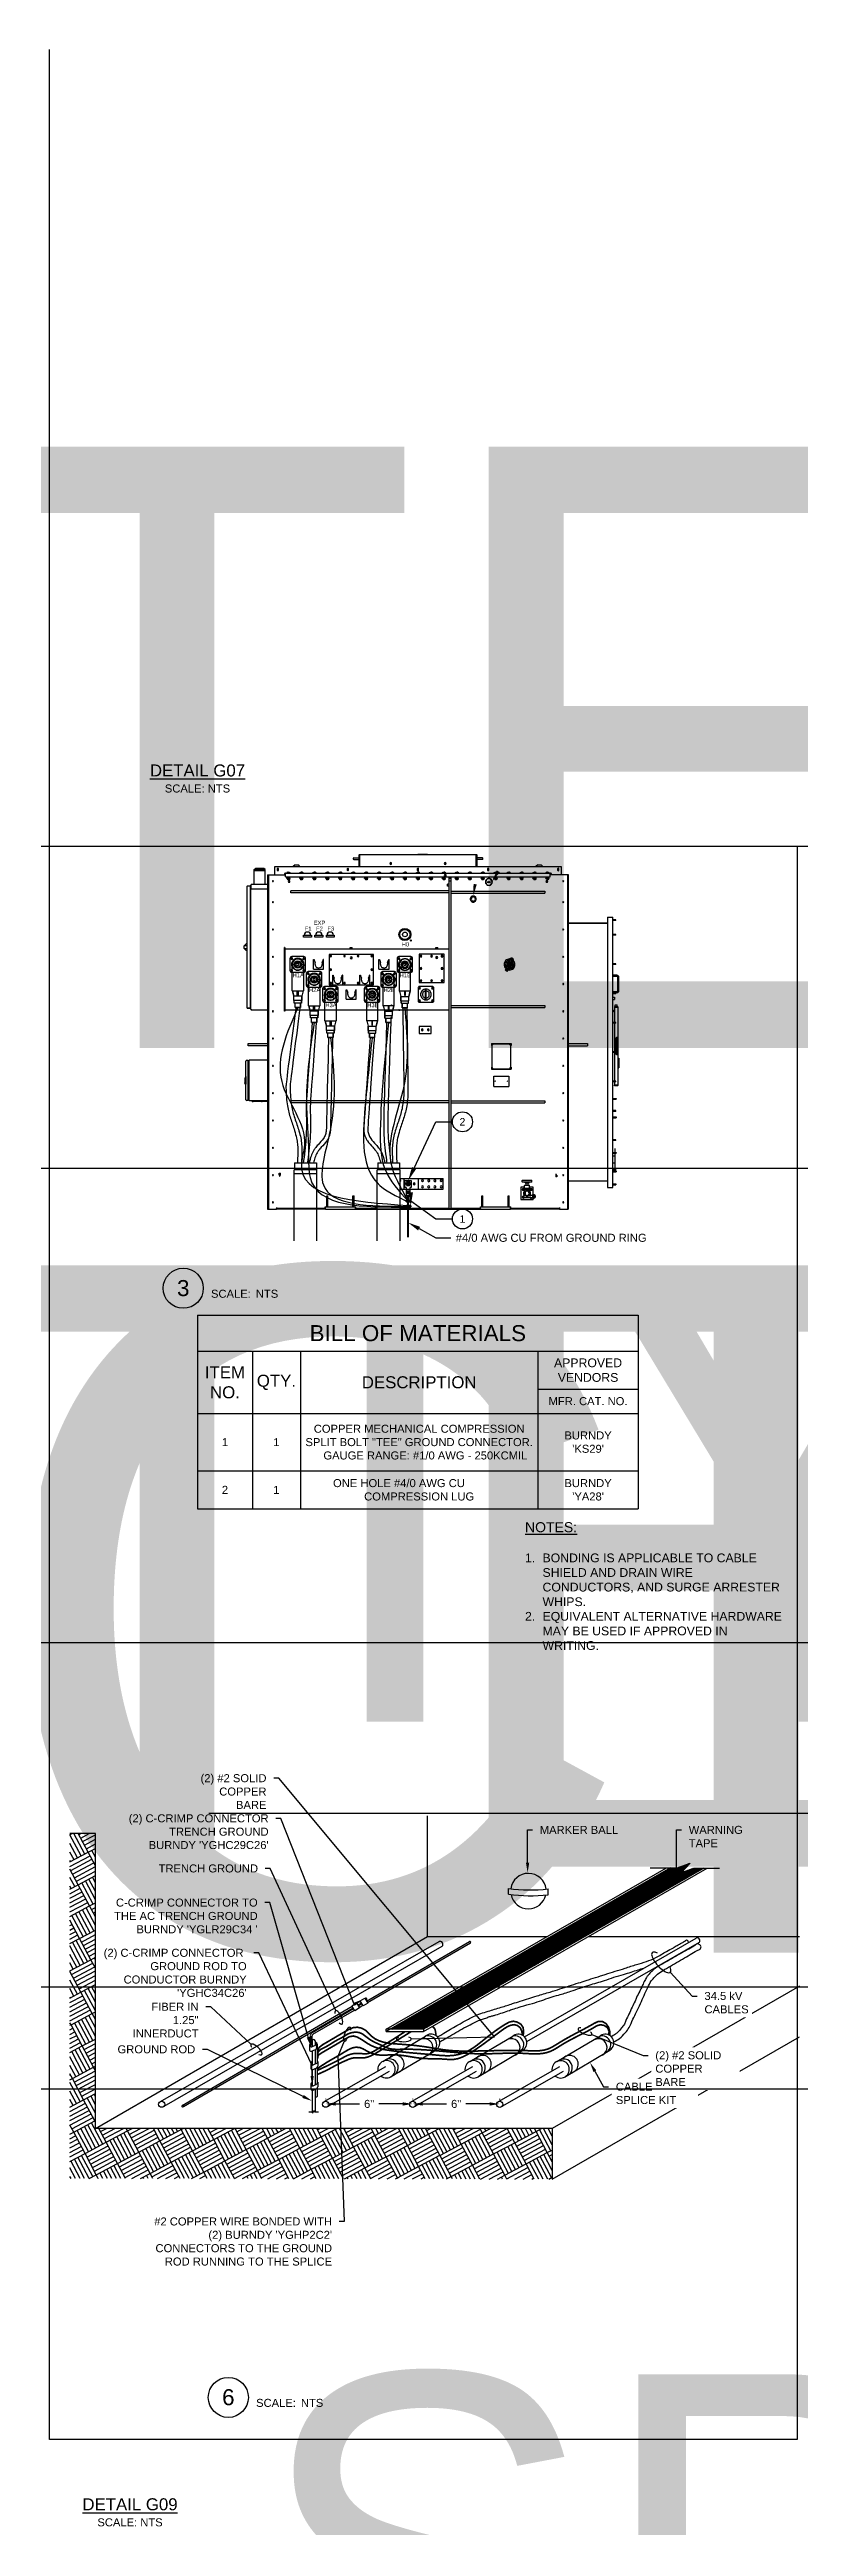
# Model space of a CAD drawing. Header units: feet. Extents: x -17 to 453, y -41 to 31.
# Drawn here: x 18.98 to 28.34, y -0.45 to 30.46 of the extents above; entities that cross this region are included whole.
import ezdxf
from ezdxf import colors
from ezdxf.entities.mleader import LeaderData, LeaderLine
from ezdxf.enums import TextEntityAlignment as Align
from ezdxf.lldxf.tags import DXFTag
from ezdxf.math import Vec2, Vec3

# ---------------------------------------------------------------- set-up
doc = ezdxf.new("R2018")
doc.units = ezdxf.units.FT
doc.header["$MEASUREMENT"] = 0
doc.set_wipeout_variables(frame=1)
for name, color, linetype in [('1', 7, 'Continuous'), ('6 IN SCH80 PVC PIPING', 4, 'Continuous'), ('E-CABL-ACMV', 1, 'AC_CABLE'), ('E-CABL-GND', 3, 'Continuous'), ('E-DETL', 1, 'Continuous'), ('E-DIM', 1, 'Continuous'), ('E-EQPM', 253, 'Continuous'), ('E-EQPM-HRDW', 16, 'Continuous'), ('G-ANNO-DIMS', 1, 'Continuous'), ('G-ANNO-REV1', 2, 'Continuous'), ('G-ANNO-TEXT', 1, 'Continuous'), ('PV-CABL-G1', 159, 'G1')]:
    doc.layers.add(name, color=color, linetype=linetype)
doc.styles.add('NEI-A', font='arial.ttf')
doc.styles.get("Standard").update_dxf_attribs({"font": 'arial.ttf'})
doc.linetypes.add('AC_CABLE', pattern='A,1,-0.2,["AC",Standard,S=0.1,R=0,X=-0.1,Y=-0.05],-0.2', length=1.4)
tags = doc.linetypes.add('G1', pattern='A,0.176989,-0.056821,["G1",NEI-A,S=0.1,R=0,X=0,Y=-0.05],-0.243179,0.176989', length=0.653978).pattern_tags.tags
tags[6] = DXFTag(74, 10)
doc.dimstyles.new('NEI-A', dxfattribs={"dimtxt": 0.1, "dimasz": 0.125, "dimexe": 0.0625, "dimexo": 0.0625, "dimgap": 0.0625, "dimtad": 0, "dimtih": 1, "dimtoh": 1, "dimdec": 4, "dimzin": 3, "dimdsep": 46, "dimlunit": 4, "dimtxsty": 'NEI-A', "dimcen": 0, "dimadec": 0, "dimazin": 0, "dimtfac": 0.75, "dimtdec": 4, "dimtofl": 0, "dimtmove": 0, "dimatfit": 3, "dimfxl": 1, "dimfrac": 1, "dimtolj": 1, "dimtzin": 0, "dimarcsym": 0})

msp = doc.modelspace()

# ---------------------------------------------------------------- texts
at = {"layer": 'E-EQPM-HRDW', "char_height": 0.051939, "attachment_point": 7, "style": 'NEI-A'}
for s, insert, width in [('F1', (22.16227, 19.46395), 0.0718736), ('EXP', (22.2745, 19.53685), 0.1425547), ('F2', (22.30396, 19.46395), 0.0718736), ('F3', (22.44564, 19.46395), 0.0718736), ('H0', (23.37342, 19.26731), 0.0898007), ('H1A', (22.01153, 18.88424), 0.1417752), ('H1B', (23.34697, 18.88398), 0.1417752), ('H2A', (22.21528, 18.69797), 0.1417752), ('H3A', (22.42004, 18.50994), 0.1417752), ('H3B', (22.94202, 18.50945), 0.1417752), ('H2B', (23.14651, 18.69824), 0.1417752)]:
    msp.add_mtext(s, dxfattribs=dict(at, insert=insert, width=width))
at = {"layer": 'G-ANNO-TEXT', "style": 'NEI-A'}
for s, width, gutter_width, heights, insert, char_height, attachment_point in [('{\\H0.6x;\\LDETAIL G07\\l\\P\\H0.66667x;SCALE: NTS}', 2.1770987, 0.54688, [0], (20.82385, 21.36338), 0.25, 5), ('{\\H1.1429x;\\LNOTES:}\\P\\P\\pxi-2,l2,t2;1.^IBONDING IS APPLICABLE TO CABLE SHIELD AND DRAIN WIRE CONDUCTORS, AND SURGE ARRESTER WHIPS.\\P2.^IEQUIVALENT ALTERNATIVE HARDWARE MAY BE USED IF APPROVED IN WRITING.', 3.2623117, 0.9375, [0], (24.91181, 12.0842), 0.109375, 1), ('{\\H0.6x;\\LDETAIL G09\\l\\P\\H0.66667x;SCALE: NTS}', 2.1770987, 0.54688, [0.40911], (19.98172, -0.27128), 0.25, 5)]:
    msp.add_mtext_dynamic_manual_height_columns(s, width=width, gutter_width=gutter_width, heights=heights, dxfattribs=dict(at, insert=insert, char_height=char_height, attachment_point=attachment_point))

# ---------------------------------------------------------------- blocks, each defined once
blk = doc.blocks.new('A$C2E00526A')
at = {"layer": 'E-EQPM', "linetype": 'Continuous'}
for points in [[(66.07, 90.42), (66.18, 93.95), (67.11, 93.78)], [(71.56, 94.64), (72.89, 97.83), (73.76, 97.31)]]:
    blk.add_hatch(color=256, dxfattribs=at).paths.add_polyline_path(points)
for points in [[(31.59, 101.41), (31.59, 101.41), (31.47, 101.35), (31.41, 101.24), (31.47, 101.07), (31.59, 101.01)], [(31.59, 101.41), (33.15, 101.41)], [(31.59, 101.01), (33.15, 101.01)], [(33.26, 102.4), (33.26, 102.4), (33.15, 102.28)], [(33.15, 98.81), (33.15, 102.28)], [(33.26, 102.34), (33.26, 102.34), (33.21, 102.28)], [(33.21, 98.81), (33.21, 102.28)], [(33.26, 102.4), (66.99, 102.4)], [(33.38, 102.34), (33.26, 102.34)], [(33.32, 102.34), (33.32, 102.28)], [(33.32, 98.81), (33.32, 102.28)], [(33.38, 102.4), (33.38, 102.34)], [(33.38, 98.81), (33.38, 102.34)], [(42.52, 99.85), (42.52, 99.85), (42.46, 100.02), (42.29, 100.14), (42.06, 100.02), (42, 99.85), (42.06, 99.62), (42.29, 99.56), (42.46, 99.62), (42.52, 99.85)], [(42.52, 99.85), (42.52, 99.85), (42.46, 100.02), (42.29, 100.08), (42.12, 100.02), (42.06, 99.85), (42.12, 99.68), (42.29, 99.62), (42.46, 99.68), (42.52, 99.85)], [(50.1, 102.4), (50.1, 102.51)], [(50.1, 102.51), (52.88, 102.51)], [(50.1, 102.4), (52.88, 102.4)], [(50.5, 102.4), (50.5, 102.4)], [(51.49, 102.4), (51.49, 102.51)], [(51.49, 102.4), (51.49, 102.51)], [(52.47, 102.4), (52.47, 102.4)], [(52.88, 102.4), (52.88, 102.51)], [(58.31, 99.85), (58.31, 99.85), (58.2, 100.02), (58.02, 100.14), (57.79, 100.02), (57.74, 99.85), (57.79, 99.62), (58.02, 99.56), (58.2, 99.62), (58.31, 99.85)], [(58.26, 99.85), (58.26, 99.85), (58.2, 100.02), (58.02, 100.08), (57.85, 100.02), (57.79, 99.85), (57.85, 99.68), (58.02, 99.62), (58.2, 99.68), (58.26, 99.85)], [(66.93, 102.4), (66.93, 102.34)], [(66.99, 102.34), (66.93, 102.34)], [(66.93, 98.81), (66.93, 102.34)], [(67.11, 102.28), (67.11, 102.28), (66.99, 102.4)], [(66.99, 102.34), (66.99, 102.28)], [(67.05, 102.28), (67.05, 102.28), (66.99, 102.34)], [(66.99, 102.28), (66.99, 98.81)], [(67.05, 102.28), (67.05, 98.81)], [(67.11, 102.28), (67.11, 98.81)], [(68.73, 101.41), (67.11, 101.41)], [(68.73, 101.01), (67.11, 101.01)], [(68.73, 101.01), (68.73, 101.01), (68.84, 101.07), (68.9, 101.24), (68.84, 101.35), (68.73, 101.41)], [(0.75, 93.31), (0.75, 58.08)], [(0.93, 93.37), (0.93, 93.37), (0.81, 93.31)], [(1.79, 93.31), (0.81, 93.31)], [(0.93, 93.37), (0.93, 93.31)], [(0.93, 93.37), (1.79, 93.37)], [(1.79, 93.37), (1.79, 93.31)], [(1.79, 58.08), (1.79, 93.31)], [(2.02, 93.72), (2.02, 93.72), (1.91, 93.6)], [(1.91, 57.74), (1.91, 93.6)], [(1.91, 93.6), (2.02, 93.6)], [(6.71, 93.72), (2.02, 93.72)], [(2.02, 92.5), (2.02, 93.66)], [(2.89, 98.06), (3.24, 98.4)], [(2.89, 97.83), (2.89, 98.06)], [(6.02, 98.06), (2.89, 98.06)], [(6.02, 97.83), (2.89, 97.83)], [(2.89, 93.72), (2.89, 97.65)], [(6.02, 97.65), (2.89, 97.65)], [(5.61, 98.4), (3.24, 98.4)], [(4.05, 97.65), (4.05, 97.83)], [(4.8, 97.65), (4.8, 97.83)], [(6.02, 98.06), (5.61, 98.4)], [(6.02, 97.83), (6.02, 98.06)], [(6.02, 93.72), (6.02, 97.65)], [(6.71, 96.55), (6.71, 0.06)], [(6.71, 96.55), (6.94, 96.55)], [(6.94, 96.55), (6.94, 0.06)], [(6.94, 96.55), (11.92, 96.55)], [(8.39, 94.7), (8.39, 94.7), (8.33, 94.82), (8.21, 94.88), (8.1, 94.82), (8.1, 94.7), (8.1, 94.59), (8.21, 94.59), (8.33, 94.59), (8.39, 94.7)], [(8.68, 98.81), (8.68, 96.55)], [(91.58, 98.81), (8.68, 98.81)], [(9.89, 98.29), (9.89, 98.29), (9.83, 98.4), (9.66, 98.46), (9.55, 98.4), (9.49, 98.29)], [(9.49, 98.29), (9.49, 97.88)], [(9.49, 97.88), (9.49, 97.88), (9.55, 97.77), (9.66, 97.71), (9.83, 97.77), (9.89, 97.88)], [(9.89, 97.88), (9.89, 98.29)], [(11.86, 97.07), (11.86, 97.07), (11.74, 97.02), (11.69, 96.9)], [(11.69, 96.55), (11.69, 96.9)], [(11.92, 96.84), (11.92, 96.84), (11.74, 96.78), (11.69, 96.61)], [(11.86, 97.07), (88.4, 97.07)], [(11.92, 95.92), (11.92, 97.07)], [(11.92, 95.92), (88.34, 95.92)], [(12.73, 97.36), (12.67, 97.31), (12.67, 97.31), (12.61, 97.31), (12.55, 97.31), (12.5, 97.25), (12.5, 97.25), (12.44, 97.25), (12.38, 97.25), (12.32, 97.19), (12.26, 97.13), (12.26, 97.13)], [(12.26, 97.13), (12.26, 97.07)], [(12.26, 97.13), (13.25, 97.13)], [(12.26, 95.45), (12.26, 95.57)], [(12.26, 95.57), (13.25, 95.57)], [(12.26, 95.45), (13.25, 95.45)], [(12.32, 95.57), (12.32, 95.69)], [(12.32, 95.69), (13.19, 95.69)], [(12.5, 95.92), (12.5, 95.69)], [(12.5, 95.45), (12.5, 95.11)], [(13.02, 95.28), (12.5, 95.28)], [(13.02, 95.11), (12.5, 95.11)], [(13.19, 94.64), (13.19, 94.64), (13.13, 94.82), (12.96, 94.93), (12.79, 94.82), (12.67, 94.64), (12.79, 94.47), (12.96, 94.41), (13.13, 94.47), (13.19, 94.64)], [(12.73, 97.36), (12.79, 97.31), (12.84, 97.31), (12.9, 97.31), (12.96, 97.31), (13.02, 97.25), (13.02, 97.25), (13.07, 97.25), (13.13, 97.25), (13.19, 97.19), (13.25, 97.13), (13.25, 97.13)], [(12.73, 95.45), (12.73, 95.28)], [(13.13, 94.64), (13.13, 94.64), (13.07, 94.76), (12.96, 94.82), (12.84, 94.76), (12.79, 94.64), (12.84, 94.53), (12.96, 94.47), (13.07, 94.53), (13.13, 94.64)], [(13.02, 95.92), (13.02, 95.69)], [(13.02, 95.45), (13.02, 95.11)], [(13.19, 95.57), (13.19, 95.69)], [(13.25, 97.13), (13.25, 97.07)], [(13.25, 95.45), (13.25, 95.57)], [(14.64, 99.45), (14.12, 98.98)], [(14.12, 98.81), (14.12, 98.98)], [(14.64, 99.45), (15.62, 99.45)], [(15.33, 98.81), (15.33, 98.81), (15.1, 98.87), (14.93, 98.81)], [(16.08, 98.98), (15.62, 99.45)], [(15.97, 97.13), (15.97, 97.13), (16.02, 97.13), (16.08, 97.19), (16.14, 97.25), (16.14, 97.25), (16.2, 97.25), (16.26, 97.31), (16.31, 97.31), (16.37, 97.31), (16.43, 97.31), (16.49, 97.36)], [(15.97, 97.13), (15.97, 97.07)], [(15.97, 97.13), (17.01, 97.13)], [(16.02, 95.45), (16.02, 95.57)], [(16.02, 95.57), (16.95, 95.57)], [(16.02, 95.45), (16.95, 95.45)], [(16.08, 98.98), (16.08, 98.81)], [(16.08, 95.57), (16.08, 95.69)], [(16.08, 95.69), (16.89, 95.69)], [(16.2, 95.45), (16.2, 95.28)], [(16.78, 95.28), (16.2, 95.28)], [(16.26, 95.92), (16.26, 95.69)], [(16.26, 95.28), (16.26, 95.11)], [(16.72, 95.11), (16.26, 95.11)], [(16.37, 95.45), (16.37, 95.28)], [(17.01, 97.13), (17.01, 97.13), (16.95, 97.13), (16.89, 97.19), (16.89, 97.25), (16.83, 97.25), (16.78, 97.25), (16.72, 97.31), (16.66, 97.31), (16.6, 97.31), (16.55, 97.31), (16.49, 97.36)], [(16.66, 95.45), (16.66, 95.28)], [(16.72, 95.92), (16.72, 95.69)], [(16.72, 95.28), (16.72, 95.11)], [(16.78, 95.45), (16.78, 95.28)], [(16.89, 95.57), (16.89, 95.69)], [(16.95, 95.45), (16.95, 95.57)], [(17.01, 97.13), (17.01, 97.07)], [(19.73, 97.13), (19.73, 97.13), (19.78, 97.13), (19.78, 97.19), (19.84, 97.25), (19.9, 97.25), (19.96, 97.25), (20.02, 97.31), (20.07, 97.31), (20.13, 97.31), (20.19, 97.31), (20.25, 97.36)], [(19.73, 97.13), (19.73, 97.07)], [(19.73, 97.13), (20.77, 97.13)], [(19.78, 95.45), (19.78, 95.57)], [(19.78, 95.57), (20.71, 95.57)], [(19.78, 95.45), (20.71, 95.45)], [(19.84, 95.57), (19.84, 95.69)], [(19.84, 95.69), (20.65, 95.69)], [(19.96, 95.92), (19.96, 95.69)], [(19.96, 95.45), (19.96, 95.28)], [(19.96, 95.28), (19.96, 95.11)], [(20.54, 95.28), (19.96, 95.28)], [(20.48, 95.11), (19.96, 95.11)], [(20.07, 95.45), (20.07, 95.28)], [(20.77, 97.13), (20.77, 97.13), (20.71, 97.13), (20.65, 97.19), (20.59, 97.25), (20.54, 97.25), (20.54, 97.25), (20.48, 97.31), (20.42, 97.31), (20.36, 97.31), (20.31, 97.31), (20.25, 97.36)], [(20.36, 95.45), (20.36, 95.28)], [(20.48, 95.92), (20.48, 95.69)], [(20.48, 95.28), (20.48, 95.11)], [(20.54, 95.45), (20.54, 95.28)], [(20.65, 95.57), (20.65, 95.69)], [(20.71, 95.45), (20.71, 95.57)], [(20.77, 97.13), (20.77, 97.07)], [(23.43, 97.13), (23.43, 97.13), (23.49, 97.13), (23.55, 97.19), (23.6, 97.25), (23.66, 97.25), (23.72, 97.25), (23.72, 97.31), (23.78, 97.31), (23.83, 97.31), (23.89, 97.31), (23.95, 97.36)], [(23.43, 97.13), (23.43, 97.07)], [(23.43, 97.13), (24.47, 97.13)], [(23.49, 95.45), (23.49, 95.57)], [(23.49, 95.57), (24.47, 95.57)], [(23.49, 95.45), (24.47, 95.45)], [(23.55, 95.57), (23.55, 95.69)], [(23.55, 95.69), (24.41, 95.69)], [(23.66, 95.45), (23.66, 95.28)], [(24.24, 95.28), (23.66, 95.28)], [(23.72, 95.92), (23.72, 95.69)], [(23.72, 95.28), (23.72, 95.11)], [(24.24, 95.11), (23.72, 95.11)], [(23.83, 95.45), (23.83, 95.28)], [(24.07, 97.31), (24.01, 97.31), (23.95, 97.36)], [(24.47, 97.13), (24.47, 97.13), (24.47, 97.13), (24.41, 97.19), (24.36, 97.25), (24.3, 97.25), (24.24, 97.25), (24.18, 97.31), (24.12, 97.31), (24.07, 97.31)], [(24.12, 95.45), (24.12, 95.28)], [(24.24, 95.92), (24.24, 95.69)], [(24.24, 95.45), (24.24, 95.28)], [(24.24, 95.28), (24.24, 95.11)], [(24.41, 95.57), (24.41, 95.69)], [(24.47, 97.13), (24.47, 97.07)], [(24.47, 95.45), (24.47, 95.57)], [(27.19, 97.13), (27.19, 97.13), (27.25, 97.13), (27.31, 97.19), (27.31, 97.25), (27.36, 97.25), (27.42, 97.25), (27.48, 97.31), (27.54, 97.31), (27.59, 97.31), (27.65, 97.31), (27.71, 97.36)], [(27.19, 97.13), (27.19, 97.07)], [(27.19, 97.13), (28.23, 97.13)], [(27.25, 95.45), (27.25, 95.57)], [(27.25, 95.57), (28.17, 95.57)], [(27.25, 95.45), (28.17, 95.45)], [(27.31, 95.57), (27.31, 95.69)], [(27.31, 95.69), (28.12, 95.69)], [(27.42, 95.45), (27.42, 95.28)], [(28, 95.28), (27.42, 95.28)], [(27.48, 95.92), (27.48, 95.69)], [(27.48, 95.28), (27.48, 95.11)], [(27.94, 95.11), (27.48, 95.11)], [(27.54, 95.45), (27.54, 95.28)], [(28.23, 97.13), (28.23, 97.13), (28.17, 97.13), (28.12, 97.19), (28.12, 97.25), (28.06, 97.25), (28, 97.25), (27.94, 97.31), (27.88, 97.31), (27.83, 97.31), (27.77, 97.31), (27.71, 97.36)], [(27.88, 95.45), (27.88, 95.28)], [(27.94, 95.92), (27.94, 95.69)], [(27.94, 95.28), (27.94, 95.11)], [(28, 95.45), (28, 95.28)], [(28.12, 95.57), (28.12, 95.69)], [(28.17, 95.45), (28.17, 95.57)], [(28.23, 97.13), (28.23, 97.07)], [(30.08, 98.29), (30.08, 98.29), (30.02, 98.4), (29.91, 98.46), (29.79, 98.4), (29.74, 98.29)], [(29.74, 98.29), (29.74, 97.88)], [(29.74, 97.88), (29.74, 97.88), (29.79, 97.77), (29.91, 97.71), (30.02, 97.77), (30.08, 97.88)], [(30.08, 97.88), (30.08, 98.29)], [(30.95, 97.13), (30.95, 97.13), (30.95, 97.13), (31.01, 97.19), (31.07, 97.25), (31.12, 97.25), (31.18, 97.25), (31.24, 97.31), (31.3, 97.31), (31.36, 97.31), (31.41, 97.31), (31.47, 97.36)], [(30.95, 97.13), (30.95, 97.07)], [(30.95, 97.13), (31.99, 97.13)], [(30.95, 95.45), (30.95, 95.57)], [(30.95, 95.57), (31.93, 95.57)], [(30.95, 95.45), (31.93, 95.45)], [(31.01, 95.57), (31.01, 95.69)], [(31.01, 95.69), (31.88, 95.69)], [(31.12, 95.45), (31.12, 95.28)], [(31.76, 95.28), (31.12, 95.28)], [(31.18, 95.92), (31.18, 95.69)], [(31.18, 95.28), (31.18, 95.11)], [(31.7, 95.11), (31.18, 95.11)], [(31.3, 95.45), (31.3, 95.28)], [(31.99, 97.13), (31.99, 97.13), (31.93, 97.13), (31.88, 97.19), (31.82, 97.25), (31.76, 97.25), (31.7, 97.25), (31.64, 97.31), (31.64, 97.31), (31.59, 97.31), (31.53, 97.31), (31.47, 97.36)], [(31.59, 95.45), (31.59, 95.28)], [(31.7, 95.92), (31.7, 95.69)], [(31.7, 95.28), (31.7, 95.11)], [(31.76, 95.45), (31.76, 95.28)], [(31.88, 95.57), (31.88, 95.69)], [(31.93, 95.45), (31.93, 95.57)], [(31.99, 97.13), (31.99, 97.07)], [(34.65, 97.13), (34.65, 97.13), (34.71, 97.13), (34.77, 97.19), (34.83, 97.25), (34.88, 97.25), (34.88, 97.25), (34.94, 97.31), (35, 97.31), (35.06, 97.31), (35.12, 97.31), (35.17, 97.36)], [(34.65, 97.13), (34.65, 97.07)], [(34.65, 97.13), (35.69, 97.13)], [(34.71, 95.45), (34.71, 95.57)], [(34.71, 95.57), (35.64, 95.57)], [(34.71, 95.45), (35.64, 95.45)], [(34.77, 95.57), (34.77, 95.69)], [(34.77, 95.69), (35.58, 95.69)], [(34.88, 95.45), (34.88, 95.28)], [(35.46, 95.28), (34.88, 95.28)], [(34.94, 95.92), (34.94, 95.69)], [(34.94, 95.28), (34.94, 95.11)], [(35.46, 95.11), (34.94, 95.11)], [(35.06, 95.45), (35.06, 95.28)], [(35.69, 97.13), (35.69, 97.13), (35.64, 97.13), (35.64, 97.19), (35.58, 97.25), (35.52, 97.25), (35.46, 97.25), (35.4, 97.31), (35.35, 97.31), (35.29, 97.31), (35.23, 97.31), (35.17, 97.36)], [(35.35, 95.45), (35.35, 95.28)], [(35.46, 95.92), (35.46, 95.69)], [(35.46, 95.45), (35.46, 95.28)], [(35.46, 95.28), (35.46, 95.11)], [(35.58, 95.57), (35.58, 95.69)], [(35.64, 95.45), (35.64, 95.57)], [(35.69, 97.13), (35.69, 97.07)], [(38.41, 97.13), (38.41, 97.13), (38.47, 97.13), (38.53, 97.19), (38.53, 97.25), (38.59, 97.25), (38.64, 97.25), (38.7, 97.31), (38.76, 97.31), (38.82, 97.31), (38.88, 97.31), (38.93, 97.36)], [(38.41, 97.13), (38.41, 97.07)], [(38.41, 97.13), (39.45, 97.13)], [(38.47, 95.45), (38.47, 95.57)], [(38.47, 95.57), (39.4, 95.57)], [(38.47, 95.45), (39.4, 95.45)], [(38.53, 95.57), (38.53, 95.69)], [(38.53, 95.69), (39.34, 95.69)], [(38.64, 95.45), (38.64, 95.28)], [(39.22, 95.28), (38.64, 95.28)], [(38.7, 95.92), (38.7, 95.69)], [(38.7, 95.28), (38.7, 95.11)], [(39.17, 95.11), (38.7, 95.11)], [(38.76, 95.45), (38.76, 95.28)], [(39.45, 97.13), (39.45, 97.13), (39.4, 97.13), (39.34, 97.19), (39.28, 97.25), (39.28, 97.25), (39.22, 97.25), (39.17, 97.31), (39.11, 97.31), (39.05, 97.31), (38.99, 97.31), (38.93, 97.36)], [(39.05, 95.45), (39.05, 95.28)], [(39.17, 95.92), (39.17, 95.69)], [(39.17, 95.28), (39.17, 95.11)], [(39.22, 95.45), (39.22, 95.28)], [(39.34, 95.57), (39.34, 95.69)], [(39.4, 95.45), (39.4, 95.57)], [(39.45, 97.13), (39.45, 97.07)], [(42.17, 97.13), (42.17, 97.13), (42.17, 97.13), (42.23, 97.19), (42.29, 97.25), (42.35, 97.25), (42.4, 97.25), (42.46, 97.31), (42.52, 97.31), (42.58, 97.31), (42.64, 97.31), (42.69, 97.36)], [(42.17, 97.13), (42.17, 97.07)], [(42.17, 97.13), (43.16, 97.13)], [(42.17, 95.45), (42.17, 95.57)], [(42.17, 95.57), (43.16, 95.57)], [(42.17, 95.45), (43.16, 95.45)], [(42.23, 95.57), (42.23, 95.69)], [(42.23, 95.69), (43.1, 95.69)], [(42.35, 95.45), (42.35, 95.28)], [(42.98, 95.28), (42.35, 95.28)], [(42.4, 95.92), (42.4, 95.69)], [(42.4, 95.28), (42.4, 95.11)], [(42.93, 95.11), (42.4, 95.11)], [(42.52, 95.45), (42.52, 95.28)], [(43.16, 97.13), (43.16, 97.13), (43.16, 97.13), (43.1, 97.19), (43.04, 97.25), (42.98, 97.25), (42.93, 97.25), (42.87, 97.31), (42.81, 97.31), (42.75, 97.31), (42.69, 97.31), (42.69, 97.36)], [(42.81, 95.45), (42.81, 95.28)], [(42.93, 95.92), (42.93, 95.69)], [(42.93, 95.28), (42.93, 95.11)], [(42.98, 95.45), (42.98, 95.28)], [(43.1, 95.57), (43.1, 95.69)], [(43.16, 97.13), (43.16, 97.07)], [(43.16, 95.45), (43.16, 95.57)], [(45.88, 97.13), (45.88, 97.13), (45.93, 97.13), (45.99, 97.19), (46.05, 97.25), (46.05, 97.25), (46.11, 97.25), (46.16, 97.31), (46.22, 97.31), (46.28, 97.31), (46.34, 97.31), (46.4, 97.36)], [(45.88, 97.13), (45.88, 97.07)], [(45.88, 97.13), (46.92, 97.13)], [(45.93, 95.45), (45.93, 95.57)], [(45.93, 95.57), (46.86, 95.57)], [(45.93, 95.45), (46.86, 95.45)], [(45.99, 95.57), (45.99, 95.69)], [(45.99, 95.69), (46.8, 95.69)], [(46.11, 95.45), (46.11, 95.28)], [(46.69, 95.28), (46.11, 95.28)], [(46.16, 95.92), (46.16, 95.69)], [(46.16, 95.28), (46.16, 95.11)], [(46.63, 95.11), (46.16, 95.11)], [(46.28, 95.45), (46.28, 95.28)], [(46.92, 97.13), (46.92, 97.13), (46.86, 97.13), (46.8, 97.19), (46.8, 97.25), (46.74, 97.25), (46.69, 97.25), (46.63, 97.31), (46.57, 97.31), (46.51, 97.31), (46.45, 97.31), (46.4, 97.36)], [(46.57, 95.45), (46.57, 95.28)], [(46.63, 95.92), (46.63, 95.69)], [(46.63, 95.28), (46.63, 95.11)], [(46.69, 95.45), (46.69, 95.28)], [(46.8, 95.57), (46.8, 95.69)], [(46.86, 95.45), (46.86, 95.57)], [(46.92, 97.13), (46.92, 97.07)], [(49.64, 97.13), (49.64, 97.13), (49.69, 97.13), (49.69, 97.19), (49.75, 97.25), (49.81, 97.25), (49.87, 97.25), (49.93, 97.31), (49.98, 97.31), (50.04, 97.31), (50.1, 97.31), (50.16, 97.36)], [(49.64, 97.13), (49.64, 97.07)], [(49.64, 97.13), (50.68, 97.13)], [(49.69, 95.45), (49.69, 95.57)], [(49.69, 95.57), (50.62, 95.57)], [(49.69, 95.45), (50.62, 95.45)], [(49.75, 95.57), (49.75, 95.69)], [(49.75, 95.69), (50.56, 95.69)], [(49.87, 95.92), (49.87, 95.69)], [(49.87, 95.45), (49.87, 95.28)], [(49.87, 95.28), (49.87, 95.11)], [(50.45, 95.28), (49.87, 95.28)], [(50.39, 95.11), (49.87, 95.11)], [(50.33, 98.29), (50.33, 98.29), (50.27, 98.4), (50.16, 98.46), (49.98, 98.4), (49.93, 98.29)], [(49.93, 98.29), (49.93, 97.88)], [(49.93, 97.88), (49.93, 97.88), (49.98, 97.77), (50.16, 97.71), (50.27, 97.77), (50.33, 97.88)], [(49.98, 95.45), (49.98, 95.28)], [(50.68, 97.13), (50.68, 97.13), (50.62, 97.13), (50.56, 97.19), (50.5, 97.25), (50.45, 97.25), (50.45, 97.25), (50.39, 97.31), (50.33, 97.31), (50.27, 97.31), (50.21, 97.31), (50.16, 97.36)], [(50.27, 95.45), (50.27, 95.28)], [(50.33, 97.88), (50.33, 98.29)], [(50.39, 95.92), (50.39, 95.69)], [(50.39, 95.28), (50.39, 95.11)], [(50.45, 95.45), (50.45, 95.28)], [(50.56, 95.57), (50.56, 95.69)], [(50.62, 95.45), (50.62, 95.57)], [(50.68, 97.13), (50.68, 97.07)], [(53.4, 97.13), (53.4, 97.13), (53.4, 97.13), (53.45, 97.19), (53.51, 97.25), (53.57, 97.25), (53.63, 97.25), (53.69, 97.31), (53.74, 97.31), (53.74, 97.31), (53.8, 97.31), (53.86, 97.36)], [(53.4, 97.13), (53.4, 97.07)], [(53.4, 97.13), (54.38, 97.13)], [(53.4, 95.45), (53.4, 95.57)], [(53.4, 95.57), (54.38, 95.57)], [(53.4, 95.45), (54.38, 95.45)], [(53.45, 95.57), (53.45, 95.69)], [(53.45, 95.69), (54.32, 95.69)], [(53.57, 95.45), (53.57, 95.28)], [(54.21, 95.28), (53.57, 95.28)], [(53.63, 95.92), (53.63, 95.69)], [(53.63, 95.28), (53.63, 95.11)], [(54.15, 95.11), (53.63, 95.11)], [(53.74, 95.45), (53.74, 95.28)], [(54.38, 97.13), (54.38, 97.13), (54.38, 97.13), (54.32, 97.19), (54.26, 97.25), (54.21, 97.25), (54.15, 97.25), (54.09, 97.31), (54.03, 97.31), (53.97, 97.31), (53.92, 97.31), (53.86, 97.36)], [(54.03, 95.45), (54.03, 95.28)], [(54.15, 95.92), (54.15, 95.69)], [(54.15, 95.28), (54.15, 95.11)], [(54.21, 95.45), (54.21, 95.28)], [(54.32, 95.57), (54.32, 95.69)], [(54.38, 97.13), (54.38, 97.07)], [(54.38, 95.45), (54.38, 95.57)], [(57.1, 97.13), (57.1, 97.13), (57.16, 97.13), (57.21, 97.19), (57.27, 97.25), (57.27, 97.25), (57.33, 97.25), (57.39, 97.31), (57.45, 97.31), (57.5, 97.31), (57.56, 97.31), (57.62, 97.36)], [(57.1, 97.13), (57.1, 97.07)], [(57.1, 97.13), (58.14, 97.13)], [(57.16, 95.45), (57.16, 95.57)], [(57.16, 95.57), (58.08, 95.57)], [(57.16, 95.45), (58.08, 95.45)], [(57.21, 95.57), (57.21, 95.69)], [(57.21, 95.69), (58.02, 95.69)], [(57.33, 95.45), (57.33, 95.28)], [(57.91, 95.28), (57.33, 95.28)], [(57.39, 95.92), (57.39, 95.69)], [(57.39, 95.28), (57.39, 95.11)], [(57.85, 95.11), (57.39, 95.11)], [(57.45, 95.45), (57.45, 95.28)], [(58.14, 97.13), (58.14, 97.13), (58.08, 97.13), (58.02, 97.19), (58.02, 97.25), (57.97, 97.25), (57.91, 97.25), (57.85, 97.31), (57.79, 97.31), (57.74, 97.31), (57.68, 97.31), (57.62, 97.36)], [(58.31, 96.32), (58.31, 96.32), (58.26, 96.5), (58.02, 96.61), (57.79, 96.5), (57.68, 96.32), (57.79, 96.09), (58.02, 95.97), (58.26, 96.09), (58.31, 96.32)], [(57.79, 95.45), (57.79, 95.28)], [(58.2, 96.32), (58.2, 96.32), (58.14, 96.44), (58.02, 96.44), (57.91, 96.44), (57.85, 96.32), (57.91, 96.21), (58.02, 96.15), (58.14, 96.21), (58.2, 96.32)], [(57.85, 95.92), (57.85, 95.69)], [(57.85, 95.28), (57.85, 95.11)], [(58.08, 96.32), (58.08, 96.32), (58.02, 96.38), (57.91, 96.32), (58.02, 96.21), (58.08, 96.32)], [(57.91, 95.45), (57.91, 95.28)], [(58.02, 95.57), (58.02, 95.69)], [(58.08, 95.45), (58.08, 95.57)], [(58.14, 97.13), (58.14, 97.07)], [(58.66, 93.26), (58.66, 93.83)], [(59.12, 93.83), (58.66, 93.83)], [(59.12, 93.26), (58.66, 93.26)], [(59.12, 0.29), (59.12, 95.92)], [(59.59, 95.51), (59.12, 95.51)], [(59.59, 94.7), (59.12, 94.7)], [(59.59, 95.92), (59.59, 0.29)], [(60.86, 97.13), (60.86, 97.13), (60.86, 97.13), (60.92, 97.19), (60.97, 97.25), (61.03, 97.25), (61.09, 97.25), (61.15, 97.31), (61.21, 97.31), (61.26, 97.31), (61.32, 97.31), (61.38, 97.36)], [(60.86, 97.13), (60.86, 97.07)], [(60.86, 97.13), (61.9, 97.13)], [(60.86, 95.45), (60.86, 95.57)], [(60.86, 95.57), (61.84, 95.57)], [(60.86, 95.45), (61.84, 95.45)], [(60.92, 95.57), (60.92, 95.69)], [(60.92, 95.69), (61.78, 95.69)], [(61.09, 95.92), (61.09, 95.69)], [(61.09, 95.45), (61.09, 95.28)], [(61.09, 95.28), (61.09, 95.11)], [(61.67, 95.28), (61.09, 95.28)], [(61.61, 95.11), (61.09, 95.11)], [(61.21, 95.45), (61.21, 95.28)], [(61.9, 97.13), (61.9, 97.13), (61.84, 97.13), (61.78, 97.19), (61.73, 97.25), (61.67, 97.25), (61.61, 97.25), (61.61, 97.31), (61.55, 97.31), (61.5, 97.31), (61.44, 97.31), (61.38, 97.36)], [(61.5, 95.45), (61.5, 95.28)], [(61.61, 95.92), (61.61, 95.69)], [(61.61, 95.28), (61.61, 95.11)], [(61.67, 95.45), (61.67, 95.28)], [(61.78, 95.57), (61.78, 95.69)], [(61.84, 95.45), (61.84, 95.57)], [(61.9, 97.13), (61.9, 97.07)], [(64.56, 97.13), (64.56, 97.13), (64.62, 97.13), (64.68, 97.19), (64.74, 97.25), (64.79, 97.25), (64.85, 97.25), (64.85, 97.31), (64.91, 97.31), (64.97, 97.31), (65.02, 97.31), (65.08, 97.36)], [(64.56, 97.13), (64.56, 97.07)], [(64.56, 97.13), (65.6, 97.13)], [(64.62, 95.45), (64.62, 95.57)], [(64.62, 95.57), (65.55, 95.57)], [(64.62, 95.45), (65.55, 95.45)], [(64.68, 95.57), (64.68, 95.69)], [(64.68, 95.69), (65.49, 95.69)], [(64.79, 95.45), (64.79, 95.28)], [(65.37, 95.28), (64.79, 95.28)], [(64.85, 95.92), (64.85, 95.69)], [(64.85, 95.28), (64.85, 95.11)], [(65.37, 95.11), (64.85, 95.11)], [(64.97, 95.45), (64.97, 95.28)], [(65.6, 97.13), (65.6, 97.13), (65.55, 97.13), (65.55, 97.19), (65.49, 97.25), (65.43, 97.25), (65.37, 97.25), (65.31, 97.31), (65.26, 97.31), (65.2, 97.31), (65.14, 97.31), (65.08, 97.36)], [(65.26, 95.45), (65.26, 95.28)], [(65.37, 95.92), (65.37, 95.69)], [(65.37, 95.45), (65.37, 95.28)], [(65.37, 95.28), (65.37, 95.11)], [(65.49, 95.57), (65.49, 95.69)], [(65.55, 95.45), (65.55, 95.57)], [(65.6, 97.13), (65.6, 97.07)], [(68.32, 97.13), (68.32, 97.13), (68.38, 97.13), (68.44, 97.19), (68.44, 97.25), (68.5, 97.25), (68.55, 97.25), (68.61, 97.31), (68.67, 97.31), (68.73, 97.31), (68.78, 97.31), (68.84, 97.36)], [(68.32, 97.13), (68.32, 97.07)], [(68.32, 97.13), (69.36, 97.13)], [(68.38, 95.45), (68.38, 95.57)], [(68.38, 95.57), (69.31, 95.57)], [(68.38, 95.45), (69.31, 95.45)], [(68.44, 95.57), (68.44, 95.69)], [(68.44, 95.69), (69.25, 95.69)], [(68.55, 95.45), (68.55, 95.28)], [(69.13, 95.28), (68.55, 95.28)], [(68.61, 95.92), (68.61, 95.69)], [(68.61, 95.28), (68.61, 95.11)], [(69.07, 95.11), (68.61, 95.11)], [(68.67, 95.45), (68.67, 95.28)], [(69.36, 97.13), (69.36, 97.13), (69.31, 97.13), (69.25, 97.19), (69.19, 97.25), (69.19, 97.25), (69.13, 97.25), (69.07, 97.31), (69.02, 97.31), (68.96, 97.31), (68.9, 97.31), (68.84, 97.36)], [(68.96, 95.45), (68.96, 95.28)], [(69.07, 95.92), (69.07, 95.69)], [(69.07, 95.28), (69.07, 95.11)], [(69.13, 95.45), (69.13, 95.28)], [(69.25, 95.57), (69.25, 95.69)], [(69.31, 95.45), (69.31, 95.57)], [(69.36, 97.13), (69.36, 97.07)], [(70.12, 95.34), (69.59, 94.47)], [(69.59, 94.47), (70.12, 93.6)], [(70.06, 95.34), (70.06, 95.34), (69.88, 95.16), (69.77, 94.99), (69.65, 94.76), (69.65, 94.53)], [(69.65, 94.41), (69.65, 94.41), (69.65, 94.18), (69.77, 94.01), (69.88, 93.83), (70.06, 93.66)], [(71.1, 95.34), (70.12, 95.34)], [(70.12, 94.53), (71.1, 94.53)], [(70.12, 94.53), (70.12, 94.53), (70.12, 94.47), (70.12, 94.47)], [(70.12, 94.47), (71.1, 94.47)], [(70.12, 93.6), (71.1, 93.6)], [(70.58, 98.29), (70.58, 98.29), (70.52, 98.4), (70.35, 98.46), (70.23, 98.4), (70.17, 98.29)], [(70.17, 98.29), (70.17, 97.88)], [(70.17, 97.88), (70.17, 97.88), (70.23, 97.77), (70.35, 97.71), (70.52, 97.77), (70.58, 97.88)], [(71.04, 95.34), (71.04, 95.34), (70.87, 95.45), (70.64, 95.45), (70.4, 95.45), (70.17, 95.34)], [(70.17, 93.6), (70.17, 93.6), (70.4, 93.54), (70.64, 93.49), (70.87, 93.54), (71.04, 93.6)], [(70.75, 94.53), (70.75, 94.53), (70.69, 94.59), (70.64, 94.64), (70.52, 94.59), (70.46, 94.53)], [(70.46, 94.47), (70.46, 94.47), (70.52, 94.35), (70.64, 94.35), (70.69, 94.35), (70.75, 94.47)], [(70.58, 97.88), (70.58, 98.29)], [(71.62, 94.47), (71.1, 95.34)], [(71.1, 94.47), (71.1, 94.47), (71.1, 94.47), (71.1, 94.53)], [(71.1, 93.6), (71.62, 94.47)], [(71.62, 94.53), (71.62, 94.53), (71.56, 94.76), (71.45, 94.99), (71.33, 95.16), (71.16, 95.34)], [(71.16, 93.66), (71.16, 93.66), (71.33, 93.83), (71.45, 94.01), (71.56, 94.18), (71.62, 94.41)], [(72.08, 97.13), (72.08, 97.13), (72.08, 97.13), (72.14, 97.19), (72.2, 97.25), (72.26, 97.25), (72.31, 97.25), (72.37, 97.31), (72.43, 97.31), (72.49, 97.31), (72.54, 97.31), (72.6, 97.36)], [(72.08, 97.13), (72.08, 97.07)], [(72.08, 97.13), (73.07, 97.13)], [(72.08, 95.45), (72.08, 95.57)], [(72.08, 95.57), (73.07, 95.57)], [(72.08, 95.45), (73.07, 95.45)], [(72.14, 95.57), (72.14, 95.69)], [(72.14, 95.69), (73.01, 95.69)], [(72.26, 95.45), (72.26, 95.28)], [(72.89, 95.28), (72.26, 95.28)], [(72.31, 95.92), (72.31, 95.69)], [(72.31, 95.28), (72.31, 95.11)], [(72.83, 95.11), (72.31, 95.11)], [(72.43, 95.45), (72.43, 95.28)], [(73.07, 97.13), (73.07, 97.13), (73.07, 97.13), (73.01, 97.19), (72.95, 97.25), (72.89, 97.25), (72.83, 97.25), (72.78, 97.31), (72.72, 97.31), (72.66, 97.31), (72.66, 97.31), (72.6, 97.36)], [(72.72, 95.45), (72.72, 95.28)], [(72.83, 95.92), (72.83, 95.69)], [(72.83, 95.28), (72.83, 95.11)], [(72.89, 95.45), (72.89, 95.28)], [(73.01, 95.57), (73.01, 95.69)], [(73.07, 97.13), (73.07, 97.07)], [(73.07, 95.45), (73.07, 95.57)], [(75.78, 97.13), (75.78, 97.13), (75.84, 97.13), (75.9, 97.19), (75.96, 97.25), (76.02, 97.25), (76.02, 97.25), (76.07, 97.31), (76.13, 97.31), (76.19, 97.31), (76.25, 97.31), (76.31, 97.36)], [(75.78, 97.13), (75.78, 97.07)], [(75.78, 97.13), (76.83, 97.13)], [(75.84, 95.45), (75.84, 95.57)], [(75.84, 95.57), (76.77, 95.57)], [(75.84, 95.45), (76.77, 95.45)], [(75.9, 95.57), (75.9, 95.69)], [(75.9, 95.69), (76.71, 95.69)], [(76.02, 95.45), (76.02, 95.28)], [(76.59, 95.28), (76.02, 95.28)], [(76.07, 95.92), (76.07, 95.69)], [(76.07, 95.28), (76.07, 95.11)], [(76.54, 95.11), (76.07, 95.11)], [(76.19, 95.45), (76.19, 95.28)], [(76.83, 97.13), (76.83, 97.13), (76.77, 97.13), (76.77, 97.19), (76.71, 97.25), (76.65, 97.25), (76.59, 97.25), (76.54, 97.31), (76.48, 97.31), (76.42, 97.31), (76.36, 97.31), (76.31, 97.36)], [(76.48, 95.45), (76.48, 95.28)], [(76.54, 95.92), (76.54, 95.69)], [(76.54, 95.28), (76.54, 95.11)], [(76.59, 95.45), (76.59, 95.28)], [(76.71, 95.57), (76.71, 95.69)], [(76.77, 95.45), (76.77, 95.57)], [(76.83, 97.13), (76.83, 97.07)], [(79.54, 97.13), (79.54, 97.13), (79.6, 97.13), (79.6, 97.19), (79.66, 97.25), (79.72, 97.25), (79.78, 97.25), (79.83, 97.31), (79.89, 97.31), (79.95, 97.31), (80.01, 97.31), (80.07, 97.36)], [(79.54, 97.13), (79.54, 97.07)], [(79.54, 97.13), (80.59, 97.13)], [(79.6, 95.45), (79.6, 95.57)], [(79.6, 95.57), (80.53, 95.57)], [(79.6, 95.45), (80.53, 95.45)], [(79.66, 95.57), (79.66, 95.69)], [(79.66, 95.69), (80.47, 95.69)], [(79.78, 95.92), (79.78, 95.69)], [(79.78, 95.45), (79.78, 95.28)], [(79.78, 95.28), (79.78, 95.11)], [(80.35, 95.28), (79.78, 95.28)], [(80.3, 95.11), (79.78, 95.11)], [(79.89, 95.45), (79.89, 95.28)], [(80.59, 97.13), (80.59, 97.13), (80.53, 97.13), (80.47, 97.19), (80.41, 97.25), (80.35, 97.25), (80.35, 97.25), (80.3, 97.31), (80.24, 97.31), (80.18, 97.31), (80.12, 97.31), (80.07, 97.36)], [(80.18, 95.45), (80.18, 95.28)], [(80.3, 95.92), (80.3, 95.69)], [(80.3, 95.28), (80.3, 95.11)], [(80.35, 95.45), (80.35, 95.28)], [(80.47, 95.57), (80.47, 95.69)], [(80.53, 95.45), (80.53, 95.57)], [(80.59, 97.13), (80.59, 97.07)], [(83.31, 97.13), (83.31, 97.13), (83.31, 97.13), (83.36, 97.19), (83.42, 97.25), (83.48, 97.25), (83.54, 97.25), (83.59, 97.31), (83.65, 97.31), (83.65, 97.31), (83.71, 97.31), (83.77, 97.36)], [(83.31, 97.13), (83.31, 97.07)], [(83.31, 97.13), (84.29, 97.13)], [(83.31, 95.45), (83.31, 95.57)], [(83.31, 95.57), (84.29, 95.57)], [(83.31, 95.45), (84.29, 95.45)], [(83.36, 95.57), (83.36, 95.69)], [(83.36, 95.69), (84.23, 95.69)], [(83.48, 95.45), (83.48, 95.28)], [(84.12, 95.28), (83.48, 95.28)], [(83.54, 95.92), (83.54, 95.69)], [(83.54, 95.28), (83.54, 95.11)], [(84.06, 95.11), (83.54, 95.11)], [(83.65, 95.45), (83.65, 95.28)], [(84.29, 97.13), (84.29, 97.13), (84.29, 97.13), (84.23, 97.19), (84.17, 97.25), (84.12, 97.25), (84.06, 97.25), (84, 97.31), (83.94, 97.31), (83.88, 97.31), (83.83, 97.31), (83.77, 97.36)], [(83.94, 95.45), (83.94, 95.28)], [(84.06, 95.92), (84.06, 95.69)], [(84.06, 95.28), (84.06, 95.11)], [(84.12, 95.45), (84.12, 95.28)], [(84.69, 99.45), (84.17, 98.98)], [(84.17, 98.81), (84.17, 98.98)], [(84.23, 95.57), (84.23, 95.69)], [(84.29, 97.13), (84.29, 97.07)], [(84.29, 95.45), (84.29, 95.57)], [(84.69, 99.45), (85.68, 99.45)], [(85.39, 98.81), (85.39, 98.81), (85.16, 98.87), (84.98, 98.81)], [(86.14, 98.98), (85.68, 99.45)], [(86.14, 98.98), (86.14, 98.81)], [(87.41, 97.31), (87.35, 97.31), (87.3, 97.31), (87.24, 97.25), (87.24, 97.25), (87.18, 97.25), (87.18, 97.25), (87.12, 97.19), (87.07, 97.13), (87.01, 97.13)], [(87.01, 97.13), (87.01, 97.07)], [(87.01, 97.13), (88.05, 97.13)], [(87.07, 95.45), (87.07, 95.57)], [(87.07, 95.57), (87.99, 95.57)], [(87.07, 95.45), (87.99, 95.45)], [(87.59, 94.64), (87.59, 94.64), (87.53, 94.82), (87.35, 94.93), (87.18, 94.82), (87.07, 94.64), (87.18, 94.47), (87.35, 94.41), (87.53, 94.47), (87.59, 94.64)], [(87.12, 95.57), (87.12, 95.69)], [(87.12, 95.69), (87.93, 95.69)], [(87.47, 94.64), (87.47, 94.64), (87.47, 94.76), (87.35, 94.82), (87.24, 94.76), (87.18, 94.64), (87.24, 94.53), (87.35, 94.47), (87.47, 94.53), (87.47, 94.64)], [(87.3, 95.92), (87.3, 95.69)], [(87.3, 95.45), (87.3, 95.11)], [(87.76, 95.28), (87.3, 95.28)], [(87.76, 95.11), (87.3, 95.11)], [(87.53, 97.36), (87.47, 97.31), (87.41, 97.31)], [(87.53, 97.36), (87.59, 97.31), (87.64, 97.31), (87.7, 97.31), (87.76, 97.31), (87.82, 97.25), (87.82, 97.25), (87.88, 97.25), (87.93, 97.25), (87.93, 97.19), (87.99, 97.13), (88.05, 97.13)], [(87.53, 95.45), (87.53, 95.28)], [(87.76, 95.92), (87.76, 95.69)], [(87.76, 95.45), (87.76, 95.11)], [(87.93, 95.57), (87.93, 95.69)], [(87.99, 95.45), (87.99, 95.57)], [(88.05, 97.13), (88.05, 97.07)], [(88.34, 95.92), (88.34, 97.07)], [(88.57, 96.61), (88.57, 96.61), (88.51, 96.78), (88.34, 96.84)], [(93.37, 96.55), (88.34, 96.55)], [(88.57, 96.9), (88.57, 96.9), (88.57, 97.02), (88.4, 97.07)], [(88.57, 96.9), (88.57, 96.55)], [(90.83, 98.29), (90.83, 98.29), (90.77, 98.4), (90.59, 98.46), (90.48, 98.4), (90.42, 98.29)], [(90.42, 98.29), (90.42, 97.88)], [(90.42, 97.88), (90.42, 97.88), (90.48, 97.77), (90.59, 97.71), (90.77, 97.77), (90.83, 97.88)], [(90.83, 97.88), (90.83, 98.29)], [(91.58, 96.55), (91.58, 98.81)], [(92.21, 94.7), (92.21, 94.7), (92.16, 94.82), (92.04, 94.88), (91.93, 94.82), (91.93, 94.7), (91.93, 94.59), (92.04, 94.59), (92.16, 94.59), (92.21, 94.7)], [(93.6, 96.55), (93.37, 96.55)], [(93.37, 0.06), (93.37, 96.55)], [(93.6, 0.06), (93.6, 96.55)], [(1.79, 92.68), (1.79, 92.68), (1.91, 92.73)], [(1.79, 92.68), (1.79, 92.68)], [(1.79, 92.62), (1.79, 92.62)], [(1.85, 92.62), (1.85, 92.62)], [(1.85, 92.62), (1.85, 92.62), (1.91, 92.62)], [(2.02, 92.5), (6.71, 92.5)], [(8.39, 88.63), (8.39, 88.63), (8.33, 88.74), (8.21, 88.8), (8.1, 88.74), (8.1, 88.63), (8.1, 88.51), (8.21, 88.45), (8.33, 88.51), (8.39, 88.63)], [(13.48, 91.35), (13.48, 91.93)], [(59.12, 91.93), (13.48, 91.93)], [(59.12, 91.35), (13.48, 91.35)], [(59.59, 91.81), (86.78, 91.81)], [(59.59, 91.23), (86.78, 91.23)], [(66.93, 89.55), (66.93, 89.55), (66.93, 89.73), (66.88, 89.9), (66.82, 90.07), (66.7, 90.19), (66.59, 90.31), (66.41, 90.36), (66.24, 90.42), (66.07, 90.42), (65.89, 90.42), (65.72, 90.36), (65.6, 90.31), (65.49, 90.19), (65.37, 90.07), (65.26, 89.9), (65.2, 89.73), (65.2, 89.55), (65.2, 89.38), (65.26, 89.21), (65.37, 89.09), (65.49, 88.97), (65.6, 88.86), (65.72, 88.74), (65.89, 88.69), (66.07, 88.69), (66.24, 88.69), (66.41, 88.74), (66.59, 88.86), (66.7, 88.97), (66.82, 89.09), (66.88, 89.21), (66.93, 89.38), (66.93, 89.55)], [(66.7, 89.55), (66.7, 89.55), (66.64, 89.78), (66.53, 90.02), (66.3, 90.13), (66.07, 90.19), (65.83, 90.13), (65.66, 90.02), (65.55, 89.78), (65.49, 89.55), (65.55, 89.32), (65.66, 89.15), (65.83, 89.03), (66.07, 88.97), (66.3, 89.03), (66.53, 89.15), (66.64, 89.32), (66.7, 89.55)], [(86.78, 91.81), (86.78, 91.23)], [(92.21, 88.63), (92.21, 88.63), (92.16, 88.74), (92.04, 88.8), (91.93, 88.74), (91.93, 88.63), (91.93, 88.51), (92.04, 88.45), (92.16, 88.51), (92.21, 88.63)], [(8.39, 80.76), (8.39, 80.76), (8.33, 80.88), (8.21, 80.93), (8.1, 80.88), (8.1, 80.76), (8.1, 80.64), (8.21, 80.59), (8.33, 80.64), (8.39, 80.76)], [(92.21, 80.76), (92.21, 80.76), (92.16, 80.88), (92.04, 80.93), (91.93, 80.88), (91.93, 80.76), (91.93, 80.64), (92.04, 80.59), (92.16, 80.64), (92.21, 80.76)], [(93.6, 82.67), (104.88, 82.67)], [(93.6, 82.55), (104.88, 82.55)], [(104.88, 84.35), (106.39, 84.35)], [(104.88, 84.35), (104.88, 6.36)], [(106.39, 6.36), (106.39, 84.35)], [(107.26, 83.59), (106.39, 83.59)], [(107.26, 83.36), (106.39, 83.36)], [(107.26, 79.37), (106.39, 79.37)], [(107.26, 79.14), (106.39, 79.14)], [(107.26, 83.36), (107.26, 83.59)], [(107.26, 79.14), (107.26, 79.37)], [(0, 76.07), (0.58, 76.65)], [(0, 75.32), (0, 76.07)], [(0.75, 76.07), (0, 76.07)], [(0.58, 74.69), (0, 75.32)], [(0, 75.32), (0.75, 75.32)], [(0.75, 76.65), (0.58, 76.65)], [(0.75, 74.69), (0.58, 74.69)], [(8.39, 72.89), (8.39, 72.89), (8.33, 73.01), (8.21, 73.07), (8.1, 73.01), (8.1, 72.89), (8.1, 72.78), (8.21, 72.72), (8.33, 72.78), (8.39, 72.89)], [(11.74, 75.55), (11.63, 75.55)], [(11.63, 57.16), (11.63, 75.55)], [(11.74, 74.97), (11.63, 74.97)], [(11.74, 75.55), (11.74, 57.16)], [(11.74, 75.15), (59.12, 75.15)], [(13.71, 72.95), (13.71, 72.95), (13.48, 72.89), (13.31, 72.78), (13.25, 72.6), (13.19, 72.43)], [(13.19, 72.43), (13.19, 68.96)], [(13.94, 72.37), (13.94, 72.37), (13.88, 72.54), (13.71, 72.66), (13.54, 72.54), (13.48, 72.37), (13.54, 72.2), (13.71, 72.14), (13.88, 72.2), (13.94, 72.37)], [(13.94, 72.37), (13.94, 72.37), (13.88, 72.54), (13.71, 72.6), (13.59, 72.54), (13.54, 72.37), (13.59, 72.26), (13.71, 72.2), (13.88, 72.26), (13.94, 72.37)], [(17.18, 72.95), (13.71, 72.95)], [(17.07, 70.69), (17.07, 70.69), (17.07, 70.87), (17.01, 70.98), (16.95, 71.33), (16.78, 71.56), (16.6, 71.85), (16.31, 72.02), (16.08, 72.2), (15.74, 72.26), (15.62, 72.31), (15.45, 72.31), (15.27, 72.31), (15.1, 72.26), (14.81, 72.2), (14.52, 72.02), (14.29, 71.85), (14.06, 71.56), (13.94, 71.33), (13.83, 70.98), (13.83, 70.87), (13.83, 70.69), (13.83, 70.52), (13.83, 70.35), (13.94, 70.06), (14.06, 69.77), (14.29, 69.54), (14.52, 69.31), (14.81, 69.19), (15.1, 69.07), (15.27, 69.07), (15.45, 69.07), (15.62, 69.07), (15.74, 69.07), (16.08, 69.19), (16.31, 69.31), (16.6, 69.54), (16.78, 69.77), (16.95, 70.06), (17.01, 70.35), (17.07, 70.52), (17.07, 70.69)], [(17.01, 70.69), (17.01, 70.69), (16.95, 70.98), (16.89, 71.27), (16.72, 71.56), (16.55, 71.79), (16.31, 71.97), (16.02, 72.14), (15.74, 72.2), (15.45, 72.26), (15.1, 72.2), (14.81, 72.14), (14.58, 71.97), (14.29, 71.79), (14.12, 71.56), (14, 71.27), (13.88, 70.98), (13.88, 70.69), (13.88, 70.35), (14, 70.06), (14.12, 69.77), (14.29, 69.54), (14.58, 69.36), (14.81, 69.25), (15.1, 69.13), (15.45, 69.07), (15.74, 69.13), (16.02, 69.25), (16.31, 69.36), (16.55, 69.54), (16.72, 69.77), (16.89, 70.06), (16.95, 70.35), (17.01, 70.69)], [(17.41, 72.37), (17.41, 72.37), (17.3, 72.54), (17.12, 72.66), (16.95, 72.54), (16.89, 72.37), (16.95, 72.2), (17.12, 72.14), (17.3, 72.2), (17.41, 72.37)], [(17.36, 72.37), (17.36, 72.37), (17.3, 72.54), (17.12, 72.6), (17.01, 72.54), (16.95, 72.37), (17.01, 72.26), (17.12, 72.2), (17.3, 72.26), (17.36, 72.37)], [(17.7, 72.43), (17.7, 72.43), (17.64, 72.6), (17.53, 72.78), (17.36, 72.89), (17.18, 72.95)], [(17.7, 68.96), (17.7, 72.43)], [(20.02, 69.31), (20.02, 72.08)], [(20.02, 72.08), (20.07, 72.08)], [(20.07, 72.08), (20.13, 72.08)], [(20.07, 72.08), (20.48, 71.27)], [(20.13, 72.08), (20.13, 71.91)], [(22.45, 71.27), (22.85, 72.08)], [(22.74, 71.91), (22.79, 72.08)], [(22.85, 72.08), (22.79, 72.08)], [(22.85, 72.08), (22.91, 72.08)], [(22.91, 69.31), (22.91, 72.08)], [(24.64, 73.59), (24.53, 73.47)], [(24.59, 73.59), (24.59, 73.59), (24.53, 73.53)], [(24.53, 73.53), (24.53, 64.79)], [(37.26, 73.59), (24.59, 73.59)], [(25.22, 73.12), (25.22, 73.12), (25.17, 73.3), (24.99, 73.35), (24.82, 73.3), (24.76, 73.12), (24.82, 72.95), (24.99, 72.89), (25.17, 72.95), (25.22, 73.12)], [(24.93, 72.95), (24.93, 72.95), (24.99, 72.95), (25.11, 73.01), (25.17, 73.12), (25.11, 73.24), (24.99, 73.3), (24.88, 73.24), (24.82, 73.12), (24.82, 73.07)], [(25.17, 73.12), (25.17, 73.12), (25.11, 73.24), (24.99, 73.3), (24.88, 73.24), (24.82, 73.12), (24.88, 73.01), (24.99, 72.95), (25.11, 73.01), (25.17, 73.12)], [(29.16, 73.12), (29.16, 73.12), (29.1, 73.3), (28.93, 73.35), (28.75, 73.3), (28.69, 73.12), (28.75, 72.95), (28.93, 72.89), (29.1, 72.95), (29.16, 73.12)], [(28.87, 72.95), (28.87, 72.95), (28.93, 72.95), (29.04, 73.01), (29.1, 73.12), (29.04, 73.24), (28.93, 73.3), (28.81, 73.24), (28.75, 73.12), (28.75, 73.07)], [(29.1, 73.12), (29.1, 73.12), (29.04, 73.24), (28.93, 73.3), (28.81, 73.24), (28.75, 73.12), (28.81, 73.01), (28.93, 72.95), (29.04, 73.01), (29.1, 73.12)], [(30.6, 75.15), (30.6, 75.61)], [(30.6, 75.61), (31.18, 75.61)], [(31.18, 72.6), (31.18, 72.6), (31.12, 72.83), (30.89, 72.89), (30.66, 72.83), (30.6, 72.6), (30.66, 72.37), (30.89, 72.31), (31.12, 72.37), (31.18, 72.6)], [(31.01, 72.6), (31.01, 72.6), (30.89, 72.72), (30.78, 72.6), (30.89, 72.49), (31.01, 72.6)], [(31.01, 72.6), (31.01, 72.6), (30.89, 72.72), (30.78, 72.6), (30.89, 72.49), (31.01, 72.6)], [(31.18, 75.15), (31.18, 75.61)], [(33.09, 73.12), (33.09, 73.12), (33.03, 73.3), (32.86, 73.35), (32.69, 73.3), (32.63, 73.12), (32.69, 72.95), (32.86, 72.89), (33.03, 72.95), (33.09, 73.12)], [(32.8, 72.95), (32.8, 72.95), (32.86, 72.95), (33.03, 73.01), (33.09, 73.12), (33.03, 73.24), (32.86, 73.3), (32.74, 73.24), (32.69, 73.12), (32.69, 73.07)], [(33.03, 73.12), (33.03, 73.12), (32.97, 73.24), (32.86, 73.3), (32.74, 73.24), (32.69, 73.12), (32.74, 73.01), (32.86, 72.95), (32.97, 73.01), (33.03, 73.12)], [(37.02, 73.12), (37.02, 73.12), (36.97, 73.3), (36.79, 73.35), (36.62, 73.3), (36.56, 73.12), (36.62, 72.95), (36.79, 72.89), (36.97, 72.95), (37.02, 73.12)], [(36.74, 72.95), (36.74, 72.95), (36.79, 72.95), (36.97, 73.01), (37.02, 73.12), (36.97, 73.24), (36.79, 73.3), (36.68, 73.24), (36.62, 73.12), (36.62, 73.07)], [(36.97, 73.12), (36.97, 73.12), (36.91, 73.24), (36.79, 73.3), (36.68, 73.24), (36.62, 73.12), (36.68, 73.01), (36.79, 72.95), (36.91, 73.01), (36.97, 73.12)], [(37.26, 73.47), (37.14, 73.59)], [(37.26, 73.53), (37.26, 73.53), (37.26, 73.59)], [(37.26, 64.79), (37.26, 73.53)], [(38.88, 69.31), (38.88, 72.08)], [(38.88, 72.08), (38.99, 72.08)], [(38.99, 72.08), (39.05, 71.91)], [(38.99, 72.08), (38.99, 72.08)], [(38.99, 72.08), (39.34, 71.27)], [(41.36, 71.27), (41.71, 72.08)], [(41.65, 71.91), (41.71, 72.08)], [(41.71, 72.08), (41.71, 72.08)], [(41.71, 72.08), (41.83, 72.08)], [(41.83, 69.31), (41.83, 72.08)], [(44.6, 72.95), (44.6, 72.95), (44.43, 72.89), (44.26, 72.78), (44.14, 72.6), (44.14, 72.43)], [(44.14, 72.43), (44.14, 68.96)], [(44.89, 72.37), (44.89, 72.37), (44.83, 72.54), (44.66, 72.66), (44.49, 72.54), (44.43, 72.37), (44.49, 72.2), (44.66, 72.14), (44.83, 72.2), (44.89, 72.37)], [(44.83, 72.37), (44.83, 72.37), (44.78, 72.54), (44.66, 72.6), (44.49, 72.54), (44.43, 72.37), (44.49, 72.26), (44.66, 72.2), (44.78, 72.26), (44.83, 72.37)], [(48.07, 72.95), (44.6, 72.95)], [(48.02, 70.69), (48.02, 70.69), (47.96, 70.87), (47.96, 70.98), (47.84, 71.33), (47.73, 71.56), (47.5, 71.85), (47.26, 72.02), (46.97, 72.2), (46.69, 72.26), (46.51, 72.31), (46.34, 72.31), (46.22, 72.31), (46.05, 72.26), (45.76, 72.2), (45.47, 72.02), (45.24, 71.85), (45.01, 71.56), (44.89, 71.33), (44.78, 70.98), (44.78, 70.87), (44.72, 70.69), (44.78, 70.52), (44.78, 70.35), (44.89, 70.06), (45.01, 69.77), (45.24, 69.54), (45.47, 69.31), (45.76, 69.19), (46.05, 69.07), (46.22, 69.07), (46.34, 69.07), (46.51, 69.07), (46.69, 69.07), (46.97, 69.19), (47.26, 69.31), (47.5, 69.54), (47.73, 69.77), (47.84, 70.06), (47.96, 70.35), (47.96, 70.52), (48.02, 70.69)], [(47.96, 70.69), (47.96, 70.69), (47.9, 70.98), (47.84, 71.27), (47.67, 71.56), (47.5, 71.79), (47.26, 71.97), (46.97, 72.14), (46.69, 72.2), (46.34, 72.26), (46.05, 72.2), (45.76, 72.14), (45.47, 71.97), (45.24, 71.79), (45.07, 71.56), (44.89, 71.27), (44.83, 70.98), (44.78, 70.69), (44.83, 70.35), (44.89, 70.06), (45.07, 69.77), (45.24, 69.54), (45.47, 69.36), (45.76, 69.25), (46.05, 69.13), (46.34, 69.07), (46.69, 69.13), (46.97, 69.25), (47.26, 69.36), (47.5, 69.54), (47.67, 69.77), (47.84, 70.06), (47.9, 70.35), (47.96, 70.69)], [(48.31, 72.37), (48.31, 72.37), (48.25, 72.54), (48.07, 72.66), (47.9, 72.54), (47.84, 72.37), (47.9, 72.2), (48.07, 72.14), (48.25, 72.2), (48.31, 72.37)], [(48.25, 72.37), (48.25, 72.37), (48.19, 72.54), (48.07, 72.6), (47.96, 72.54), (47.9, 72.37), (47.96, 72.26), (48.07, 72.2), (48.19, 72.26), (48.25, 72.37)], [(48.59, 72.43), (48.59, 72.43), (48.59, 72.6), (48.48, 72.78), (48.31, 72.89), (48.07, 72.95)], [(48.59, 68.96), (48.59, 72.43)], [(50.45, 73.64), (50.45, 65.43)], [(57.68, 73.64), (50.45, 73.64)], [(51.26, 73.07), (51.26, 73.07), (51.2, 73.24), (51.02, 73.35), (50.85, 73.24), (50.74, 73.07), (50.85, 72.89), (51.02, 72.83), (51.2, 72.89), (51.26, 73.07)], [(51.2, 73.07), (51.2, 73.07), (51.14, 73.18), (51.02, 73.24), (50.85, 73.18), (50.85, 73.07), (50.85, 72.95), (51.02, 72.89), (51.14, 72.95), (51.2, 73.07)], [(54.32, 73.07), (54.32, 73.07), (54.21, 73.24), (54.03, 73.35), (53.86, 73.24), (53.8, 73.07), (53.86, 72.89), (54.03, 72.83), (54.21, 72.89), (54.32, 73.07)], [(54.21, 73.07), (54.21, 73.07), (54.15, 73.18), (54.03, 73.24), (53.92, 73.18), (53.86, 73.07), (53.92, 72.95), (54.03, 72.89), (54.15, 72.95), (54.21, 73.07)], [(55.25, 75.15), (55.25, 75.61)], [(55.25, 75.61), (55.83, 75.61)], [(55.83, 72.66), (55.83, 72.66), (55.77, 72.89), (55.54, 73.01), (55.31, 72.89), (55.25, 72.66), (55.31, 72.49), (55.54, 72.37), (55.77, 72.49), (55.83, 72.66)], [(55.65, 72.66), (55.65, 72.66), (55.54, 72.78), (55.42, 72.66), (55.54, 72.54), (55.65, 72.66)], [(55.65, 72.66), (55.65, 72.66), (55.54, 72.78), (55.42, 72.66), (55.54, 72.6), (55.65, 72.66)], [(55.83, 75.15), (55.83, 75.61)], [(57.33, 73.07), (57.33, 73.07), (57.27, 73.24), (57.1, 73.35), (56.87, 73.24), (56.81, 73.07), (56.87, 72.89), (57.1, 72.83), (57.27, 72.89), (57.33, 73.07)], [(57.27, 73.07), (57.27, 73.07), (57.21, 73.18), (57.1, 73.24), (56.93, 73.18), (56.87, 73.07), (56.93, 72.95), (57.1, 72.89), (57.21, 72.95), (57.27, 73.07)], [(57.68, 65.43), (57.68, 73.64)], [(76.88, 72.2), (76.88, 72.2), (76.71, 72.26), (76.54, 72.26), (76.25, 72.2), (75.96, 72.14), (75.67, 71.97), (75.44, 71.79), (75.26, 71.56), (75.09, 71.27), (75.03, 70.98), (74.97, 70.69), (74.97, 70.52), (75.03, 70.35), (75.09, 70.17), (75.15, 70), (75.21, 69.83), (75.32, 69.71), (75.44, 69.59), (75.55, 69.48)], [(75.84, 71.39), (75.84, 71.39), (75.78, 71.56), (75.61, 71.62), (75.5, 71.56), (75.44, 71.39), (75.5, 71.27), (75.61, 71.21), (75.78, 71.27), (75.84, 71.39)], [(75.67, 68.84), (77.4, 72.43)], [(76.02, 68.73), (77.75, 72.31)], [(76.02, 71.91), (76.02, 71.91), (76.02, 71.97), (76.02, 72.02), (76.02, 72.02), (76.07, 72.02), (76.07, 72.02), (76.07, 72.02), (76.13, 72.02), (76.13, 72.02), (76.19, 72.02), (76.19, 72.02), (76.19, 72.02), (76.19, 72.02), (76.19, 72.02), (76.25, 72.02), (76.25, 72.02), (76.25, 71.97), (76.25, 71.97)], [(76.02, 71.62), (76.02, 71.68), (76.02, 71.68), (76.02, 71.68), (76.02, 71.74), (76.07, 71.74), (76.07, 71.79), (76.07, 71.79), (76.13, 71.79), (76.13, 71.85), (76.13, 71.85), (76.19, 71.85), (76.19, 71.91), (76.19, 71.91), (76.19, 71.91), (76.19, 71.91), (76.19, 71.91), (76.19, 71.91), (76.19, 71.91), (76.19, 71.91), (76.19, 71.97), (76.19, 71.97), (76.19, 72.02), (76.19, 72.02), (76.13, 72.02), (76.13, 72.02), (76.13, 72.02), (76.07, 71.97), (76.07, 71.97)], [(76.07, 71.91), (76.02, 71.91)], [(76.31, 71.68), (76.02, 71.62)], [(76.25, 71.97), (76.25, 71.91), (76.25, 71.91), (76.25, 71.91), (76.25, 71.91), (76.25, 71.85), (76.19, 71.85), (76.19, 71.85), (76.19, 71.79), (76.19, 71.79), (76.19, 71.79), (76.13, 71.79), (76.13, 71.79), (76.13, 71.79), (76.13, 71.74), (76.13, 71.74), (76.13, 71.74), (76.13, 71.74), (76.13, 71.74), (76.13, 71.74), (76.07, 71.74), (76.07, 71.74), (76.07, 71.68)], [(76.07, 71.97), (76.07, 71.97), (76.07, 71.97), (76.07, 71.97), (76.07, 71.97), (76.07, 71.97), (76.07, 71.97), (76.07, 71.97), (76.07, 71.97), (76.07, 71.97), (76.07, 71.91), (76.07, 71.91)], [(76.07, 71.68), (76.31, 71.74)], [(76.25, 69.13), (76.25, 69.13), (76.54, 69.07), (76.88, 69.13), (77.17, 69.25), (77.4, 69.36), (77.69, 69.54), (77.87, 69.77), (77.98, 70.06), (78.1, 70.35), (78.1, 70.69), (78.1, 70.87), (78.1, 71.04), (78.04, 71.21), (77.98, 71.33), (77.93, 71.5), (77.81, 71.62), (77.69, 71.79), (77.58, 71.91)], [(76.25, 71.33), (76.25, 71.33), (76.42, 71.39), (76.54, 71.5)], [(76.31, 71.74), (76.31, 71.68)], [(76.71, 71.91), (76.71, 71.91), (76.65, 72.02), (76.54, 72.08), (76.42, 72.02), (76.36, 71.85), (76.42, 71.74), (76.54, 71.68), (76.59, 71.68)], [(76.48, 71.39), (76.71, 71.85)], [(76.48, 71.39), (76.54, 71.5)], [(76.54, 71.5), (76.59, 71.62)], [(76.59, 71.5), (76.54, 71.56)], [(76.54, 71.5), (76.54, 71.5)], [(76.54, 71.5), (76.54, 71.5)], [(76.59, 71.68), (76.65, 71.74)], [(76.65, 71.68), (76.59, 71.68)], [(76.65, 71.68), (76.59, 71.68)], [(76.59, 71.62), (76.65, 71.68)], [(76.59, 71.62), (76.59, 71.62)], [(76.59, 71.62), (76.59, 71.62)], [(76.59, 71.62), (76.59, 71.62)], [(76.59, 71.56), (76.59, 71.56)], [(76.65, 71.79), (76.71, 71.85)], [(76.65, 71.74), (76.65, 71.74)], [(76.65, 71.74), (76.65, 71.74)], [(76.65, 71.74), (76.65, 71.74)], [(76.71, 71.91), (76.83, 72.08)], [(76.71, 71.85), (76.77, 71.97)], [(76.71, 71.85), (76.71, 71.91)], [(76.77, 71.91), (76.71, 71.91)], [(76.77, 71.91), (76.71, 71.91)], [(76.71, 71.85), (76.71, 71.85)], [(76.77, 71.97), (76.83, 72.02)], [(76.83, 72.02), (76.77, 72.02)], [(76.77, 72.02), (76.83, 72.02)], [(76.77, 71.97), (76.77, 71.97)], [(76.77, 71.97), (76.77, 71.97)], [(76.77, 71.97), (76.77, 71.97)], [(76.83, 72.08), (77.12, 72.6)], [(76.83, 72.02), (76.83, 72.08)], [(76.83, 72.08), (76.83, 72.08)], [(76.83, 72.08), (76.83, 72.08)], [(77.4, 72.43), (77.12, 72.6)], [(77.29, 71.33), (77.29, 71.33), (77.35, 71.27), (77.46, 71.21), (77.64, 71.27), (77.69, 71.39), (77.64, 71.56), (77.46, 71.62), (77.4, 71.62)], [(77.4, 71.56), (77.35, 71.5)], [(77.35, 71.5), (77.35, 71.45)], [(77.35, 71.5), (77.35, 71.5)], [(77.35, 71.5), (77.35, 71.5)], [(77.75, 72.31), (77.4, 72.43)], [(77.46, 71.68), (77.4, 71.62)], [(77.46, 71.68), (77.4, 71.68)], [(77.4, 71.62), (77.4, 71.62)], [(77.4, 71.62), (77.4, 71.62)], [(77.4, 71.56), (77.4, 71.56)], [(77.4, 71.56), (77.4, 71.56)], [(77.52, 71.85), (77.46, 71.74)], [(77.46, 71.74), (77.46, 71.68)], [(77.46, 71.74), (77.46, 71.68)], [(77.46, 71.74), (77.46, 71.74)], [(77.46, 71.74), (77.46, 71.74)], [(77.58, 71.91), (77.52, 71.85)], [(77.52, 71.91), (77.58, 71.91)], [(77.52, 71.85), (77.52, 71.85)], [(77.52, 71.85), (77.52, 71.85)], [(77.52, 71.85), (77.52, 71.85)], [(77.58, 71.91), (77.58, 71.91)], [(92.21, 72.89), (92.21, 72.89), (92.16, 73.01), (92.04, 73.07), (91.93, 73.01), (91.93, 72.89), (91.93, 72.78), (92.04, 72.72), (92.16, 72.78), (92.21, 72.89)], [(8.39, 65.02), (8.39, 65.02), (8.33, 65.14), (8.21, 65.14), (8.1, 65.14), (8.1, 65.02), (8.1, 64.91), (8.21, 64.85), (8.33, 64.91), (8.39, 65.02)], [(13.19, 68.96), (13.19, 68.96), (13.25, 68.73), (13.31, 68.55), (13.48, 68.5), (13.71, 68.44)], [(13.94, 68.96), (13.94, 68.96), (13.88, 69.13), (13.71, 69.19), (13.54, 69.13), (13.48, 68.96), (13.54, 68.78), (13.71, 68.73), (13.88, 68.78), (13.94, 68.96)], [(13.94, 68.96), (13.94, 68.96), (13.88, 69.13), (13.71, 69.19), (13.59, 69.13), (13.54, 68.96), (13.59, 68.84), (13.71, 68.78), (13.88, 68.84), (13.94, 68.96)], [(13.71, 68.44), (17.18, 68.44)], [(15.74, 70.69), (15.74, 70.69), (15.68, 70.93), (15.45, 70.98), (15.21, 70.93), (15.1, 70.69), (15.21, 70.46), (15.45, 70.35), (15.68, 70.46), (15.74, 70.69)], [(17.41, 68.96), (17.41, 68.96), (17.3, 69.13), (17.12, 69.19), (16.95, 69.13), (16.89, 68.96), (16.95, 68.78), (17.12, 68.73), (17.3, 68.78), (17.41, 68.96)], [(17.36, 68.96), (17.36, 68.96), (17.3, 69.13), (17.12, 69.19), (17.01, 69.13), (16.95, 68.96), (17.01, 68.84), (17.12, 68.78), (17.3, 68.84), (17.36, 68.96)], [(17.18, 68.44), (17.18, 68.44), (17.36, 68.5), (17.53, 68.55), (17.64, 68.73), (17.7, 68.96)], [(17.88, 68.09), (17.88, 64.62)], [(17.88, 64.62), (17.93, 64.62), (17.93, 64.39), (18.05, 64.27), (18.22, 64.16), (18.4, 64.1)], [(18.4, 68.61), (18.4, 68.61), (18.22, 68.55), (18.05, 68.44), (17.93, 68.26), (17.93, 68.09)], [(18.69, 68.03), (18.69, 68.03), (18.63, 68.21), (18.45, 68.32), (18.28, 68.21), (18.22, 68.03), (18.28, 67.86), (18.45, 67.8), (18.63, 67.86), (18.69, 68.03)], [(18.63, 68.03), (18.63, 68.03), (18.57, 68.21), (18.45, 68.26), (18.28, 68.21), (18.22, 68.03), (18.28, 67.92), (18.45, 67.86), (18.57, 67.92), (18.63, 68.03)], [(18.69, 64.62), (18.69, 64.62), (18.63, 64.79), (18.45, 64.91), (18.28, 64.79), (18.22, 64.62), (18.28, 64.45), (18.45, 64.39), (18.63, 64.45), (18.69, 64.62)], [(18.63, 64.62), (18.63, 64.62), (18.57, 64.79), (18.45, 64.85), (18.28, 64.79), (18.22, 64.62), (18.28, 64.5), (18.45, 64.45), (18.57, 64.5), (18.63, 64.62)], [(21.87, 68.61), (18.4, 68.61)], [(21.75, 66.35), (21.75, 66.35), (21.75, 66.53), (21.75, 66.7), (21.64, 66.99), (21.52, 67.28), (21.29, 67.51), (21.06, 67.69), (20.77, 67.86), (20.48, 67.92), (20.31, 67.97), (20.13, 67.97), (20.02, 67.97), (19.84, 67.92), (19.5, 67.86), (19.26, 67.69), (19.03, 67.51), (18.8, 67.28), (18.63, 66.99), (18.57, 66.7), (18.51, 66.53), (18.51, 66.35), (18.51, 66.18), (18.57, 66.01), (18.63, 65.72), (18.8, 65.43), (19.03, 65.2), (19.26, 65.02), (19.5, 64.85), (19.84, 64.74), (20.02, 64.74), (20.13, 64.74), (20.31, 64.74), (20.48, 64.74), (20.77, 64.85), (21.06, 65.02), (21.29, 65.2), (21.52, 65.43), (21.64, 65.72), (21.75, 66.01), (21.75, 66.18), (21.75, 66.35)], [(21.75, 66.35), (21.75, 66.35), (21.69, 66.64), (21.58, 66.93), (21.46, 67.22), (21.29, 67.45), (21.06, 67.63), (20.77, 67.8), (20.48, 67.92), (20.13, 67.92), (19.84, 67.92), (19.55, 67.8), (19.26, 67.63), (19.03, 67.45), (18.86, 67.22), (18.69, 66.93), (18.63, 66.64), (18.57, 66.35), (18.63, 66.01), (18.69, 65.72), (18.86, 65.49), (19.03, 65.26), (19.26, 65.02), (19.55, 64.91), (19.84, 64.79), (20.13, 64.79), (20.48, 64.79), (20.77, 64.91), (21.06, 65.02), (21.29, 65.26), (21.46, 65.49), (21.58, 65.72), (21.69, 66.01), (21.75, 66.35)], [(20.48, 66.35), (20.48, 66.35), (20.36, 66.59), (20.13, 66.64), (19.96, 66.59), (19.84, 66.35), (19.96, 66.12), (20.13, 66.01), (20.36, 66.12), (20.48, 66.35)], [(20.02, 69.31), (22.91, 69.31)], [(20.48, 70.69), (20.48, 71.27)], [(20.48, 70.69), (20.48, 70.69), (20.48, 70.46), (20.54, 70.29), (20.65, 70.12), (20.77, 69.94), (20.88, 69.83), (21.06, 69.77), (21.23, 69.71), (21.46, 69.65), (21.64, 69.71), (21.87, 69.77), (22.04, 69.83), (22.16, 69.94), (22.27, 70.12), (22.39, 70.29), (22.45, 70.46), (22.45, 70.69)], [(22.1, 68.03), (22.1, 68.03), (22.04, 68.21), (21.87, 68.32), (21.69, 68.21), (21.64, 68.03), (21.69, 67.86), (21.87, 67.8), (22.04, 67.86), (22.1, 68.03)], [(22.1, 64.62), (22.1, 64.62), (22.04, 64.79), (21.87, 64.91), (21.69, 64.79), (21.64, 64.62), (21.69, 64.45), (21.87, 64.39), (22.04, 64.45), (22.1, 64.62)], [(22.04, 68.03), (22.04, 68.03), (21.98, 68.21), (21.87, 68.26), (21.75, 68.21), (21.69, 68.03), (21.75, 67.92), (21.87, 67.86), (21.98, 67.92), (22.04, 68.03)], [(22.04, 64.62), (22.04, 64.62), (21.98, 64.79), (21.87, 64.85), (21.75, 64.79), (21.69, 64.62), (21.75, 64.5), (21.87, 64.45), (21.98, 64.5), (22.04, 64.62)], [(22.39, 68.09), (22.39, 68.09), (22.39, 68.26), (22.27, 68.44), (22.1, 68.55), (21.87, 68.61)], [(21.87, 64.1), (21.87, 64.1), (22.1, 64.16), (22.27, 64.27), (22.39, 64.39), (22.39, 64.62)], [(22.39, 64.62), (22.39, 68.09)], [(22.45, 71.27), (22.45, 70.69)], [(24.53, 64.91), (24.64, 64.79)], [(24.53, 64.79), (24.53, 64.79), (24.59, 64.79)], [(24.59, 64.79), (25.51, 64.79)], [(25.22, 69.19), (25.22, 69.19), (25.17, 69.36), (24.99, 69.42), (24.82, 69.36), (24.76, 69.19), (24.82, 69.02), (24.99, 68.96), (25.17, 69.02), (25.22, 69.19)], [(25.22, 65.26), (25.22, 65.26), (25.17, 65.43), (24.99, 65.49), (24.82, 65.43), (24.76, 65.26), (24.82, 65.08), (24.99, 65.02), (25.17, 65.08), (25.22, 65.26)], [(24.93, 69.02), (24.93, 69.02), (24.99, 68.96), (25.11, 69.02), (25.17, 69.19), (25.11, 69.31), (24.99, 69.36), (24.88, 69.31), (24.82, 69.19), (24.82, 69.13)], [(25.17, 69.19), (25.17, 69.19), (25.11, 69.31), (24.99, 69.36), (24.88, 69.31), (24.82, 69.19), (24.88, 69.07), (24.99, 69.02), (25.11, 69.07), (25.17, 69.19)], [(24.93, 65.08), (24.93, 65.08), (24.99, 65.02), (25.11, 65.08), (25.17, 65.26), (25.11, 65.37), (24.99, 65.43), (24.88, 65.37), (24.82, 65.26), (24.82, 65.2)], [(25.17, 65.26), (25.17, 65.26), (25.11, 65.37), (24.99, 65.43), (24.88, 65.37), (24.82, 65.26), (24.88, 65.14), (24.99, 65.08), (25.11, 65.14), (25.17, 65.26)], [(25.51, 64.79), (25.51, 67.57)], [(25.51, 67.57), (25.57, 67.57)], [(25.51, 64.79), (28.4, 64.79)], [(25.57, 67.57), (25.63, 67.57)], [(25.57, 67.57), (25.98, 66.76)], [(25.63, 67.57), (25.69, 67.4)], [(25.98, 66.18), (25.98, 66.76)], [(25.98, 66.18), (25.98, 66.18), (25.98, 65.95), (26.03, 65.78), (26.15, 65.6), (26.26, 65.49), (26.38, 65.31), (26.55, 65.26), (26.78, 65.2), (26.96, 65.14), (27.19, 65.2), (27.36, 65.26), (27.54, 65.31), (27.65, 65.49), (27.77, 65.6), (27.88, 65.78), (27.94, 65.95), (27.94, 66.18)], [(27.94, 66.76), (28.35, 67.57)], [(27.94, 66.76), (27.94, 66.18)], [(28.29, 67.4), (28.29, 67.57)], [(28.35, 67.57), (28.29, 67.57)], [(28.35, 67.57), (28.4, 67.57)], [(28.4, 64.79), (28.4, 67.57)], [(28.4, 64.79), (33.38, 64.79)], [(29.16, 65.26), (29.16, 65.26), (29.1, 65.43), (28.93, 65.49), (28.75, 65.43), (28.69, 65.26), (28.75, 65.08), (28.93, 65.02), (29.1, 65.08), (29.16, 65.26)], [(28.87, 65.08), (28.87, 65.08), (28.93, 65.02), (29.04, 65.08), (29.1, 65.26), (29.04, 65.37), (28.93, 65.43), (28.81, 65.37), (28.75, 65.26), (28.75, 65.2)], [(29.1, 65.26), (29.1, 65.26), (29.04, 65.37), (28.93, 65.43), (28.81, 65.37), (28.75, 65.26), (28.81, 65.14), (28.93, 65.08), (29.04, 65.14), (29.1, 65.26)], [(33.09, 65.26), (33.09, 65.26), (33.03, 65.43), (32.86, 65.49), (32.69, 65.43), (32.63, 65.26), (32.69, 65.08), (32.86, 65.02), (33.03, 65.08), (33.09, 65.26)], [(32.8, 65.08), (32.8, 65.08), (32.86, 65.02), (33.03, 65.08), (33.09, 65.26), (33.03, 65.37), (32.86, 65.43), (32.74, 65.37), (32.69, 65.26), (32.69, 65.2)], [(33.03, 65.26), (33.03, 65.26), (32.97, 65.37), (32.86, 65.43), (32.74, 65.37), (32.69, 65.26), (32.74, 65.14), (32.86, 65.08), (32.97, 65.14), (33.03, 65.26)], [(33.38, 64.79), (33.38, 67.57)], [(33.38, 67.57), (33.44, 67.57)], [(33.38, 64.79), (36.27, 64.79)], [(33.44, 67.57), (33.5, 67.57)], [(33.44, 67.57), (33.84, 66.76)], [(33.5, 67.57), (33.55, 67.4)], [(33.84, 66.18), (33.84, 66.76)], [(33.84, 66.18), (33.84, 66.18), (33.84, 65.95), (33.9, 65.78), (34.02, 65.6), (34.13, 65.49), (34.25, 65.31), (34.42, 65.26), (34.65, 65.2), (34.83, 65.14), (35.06, 65.2), (35.23, 65.26), (35.4, 65.31), (35.52, 65.49), (35.64, 65.6), (35.75, 65.78), (35.81, 65.95), (35.81, 66.18)], [(35.81, 66.76), (36.21, 67.57)], [(35.81, 66.76), (35.81, 66.18)], [(36.16, 67.4), (36.16, 67.57)], [(36.21, 67.57), (36.16, 67.57)], [(36.21, 67.57), (36.27, 67.57)], [(36.27, 64.79), (36.27, 67.57)], [(36.27, 64.79), (37.26, 64.79)], [(37.02, 69.19), (37.02, 69.19), (36.97, 69.36), (36.79, 69.42), (36.62, 69.36), (36.56, 69.19), (36.62, 69.02), (36.79, 68.96), (36.97, 69.02), (37.02, 69.19)], [(37.02, 65.26), (37.02, 65.26), (36.97, 65.43), (36.79, 65.49), (36.62, 65.43), (36.56, 65.26), (36.62, 65.08), (36.79, 65.02), (36.97, 65.08), (37.02, 65.26)], [(36.74, 69.02), (36.74, 69.02), (36.79, 68.96), (36.97, 69.02), (37.02, 69.19), (36.97, 69.31), (36.79, 69.36), (36.68, 69.31), (36.62, 69.19), (36.62, 69.13)], [(36.97, 69.19), (36.97, 69.19), (36.91, 69.31), (36.79, 69.36), (36.68, 69.31), (36.62, 69.19), (36.68, 69.07), (36.79, 69.02), (36.91, 69.07), (36.97, 69.19)], [(36.74, 65.08), (36.74, 65.08), (36.79, 65.02), (36.97, 65.08), (37.02, 65.26), (36.97, 65.37), (36.79, 65.43), (36.68, 65.37), (36.62, 65.26), (36.62, 65.2)], [(36.97, 65.26), (36.97, 65.26), (36.91, 65.37), (36.79, 65.43), (36.68, 65.37), (36.62, 65.26), (36.68, 65.14), (36.79, 65.08), (36.91, 65.14), (36.97, 65.26)], [(37.14, 64.79), (37.26, 64.91)], [(37.26, 64.79), (37.26, 64.79), (37.26, 64.79)], [(38.88, 69.31), (41.83, 69.31)], [(39.34, 70.69), (39.34, 71.27)], [(39.34, 70.69), (39.34, 70.69), (39.34, 70.46), (39.4, 70.29), (39.51, 70.12), (39.63, 69.94), (39.8, 69.83), (39.97, 69.77), (40.15, 69.71), (40.32, 69.65), (40.55, 69.71), (40.73, 69.77), (40.9, 69.83), (41.07, 69.94), (41.19, 70.12), (41.25, 70.29), (41.31, 70.46), (41.36, 70.69)], [(39.92, 68.61), (39.92, 68.61), (39.69, 68.55), (39.57, 68.44), (39.45, 68.26), (39.4, 68.09)], [(39.4, 68.09), (39.4, 64.62)], [(39.4, 64.62), (39.4, 64.62), (39.45, 64.39), (39.57, 64.27), (39.69, 64.16), (39.92, 64.1)], [(40.21, 68.03), (40.21, 68.03), (40.09, 68.21), (39.92, 68.32), (39.74, 68.21), (39.69, 68.03), (39.74, 67.86), (39.92, 67.8), (40.09, 67.86), (40.21, 68.03)], [(40.21, 64.62), (40.21, 64.62), (40.09, 64.79), (39.92, 64.91), (39.74, 64.79), (39.69, 64.62), (39.74, 64.45), (39.92, 64.39), (40.09, 64.45), (40.21, 64.62)], [(40.15, 68.03), (40.15, 68.03), (40.09, 68.21), (39.92, 68.26), (39.8, 68.21), (39.74, 68.03), (39.8, 67.92), (39.92, 67.86), (40.09, 67.92), (40.15, 68.03)], [(40.15, 64.62), (40.15, 64.62), (40.09, 64.79), (39.92, 64.85), (39.8, 64.79), (39.74, 64.62), (39.8, 64.5), (39.92, 64.45), (40.09, 64.5), (40.15, 64.62)], [(43.39, 68.61), (39.92, 68.61)], [(43.27, 66.35), (43.27, 66.35), (43.27, 66.53), (43.21, 66.7), (43.16, 66.99), (42.98, 67.28), (42.81, 67.51), (42.58, 67.69), (42.29, 67.86), (41.94, 67.92), (41.83, 67.97), (41.65, 67.97), (41.48, 67.97), (41.31, 67.92), (41.02, 67.86), (40.73, 67.69), (40.5, 67.51), (40.32, 67.28), (40.15, 66.99), (40.03, 66.7), (40.03, 66.53), (40.03, 66.35), (40.03, 66.18), (40.03, 66.01), (40.15, 65.72), (40.32, 65.43), (40.5, 65.2), (40.73, 65.02), (41.02, 64.85), (41.31, 64.74), (41.48, 64.74), (41.65, 64.74), (41.83, 64.74), (41.94, 64.74), (42.29, 64.85), (42.58, 65.02), (42.81, 65.2), (42.98, 65.43), (43.16, 65.72), (43.21, 66.01), (43.27, 66.18), (43.27, 66.35)], [(43.21, 66.35), (43.21, 66.35), (43.16, 66.64), (43.1, 66.93), (42.93, 67.22), (42.75, 67.45), (42.52, 67.63), (42.23, 67.8), (41.94, 67.92), (41.65, 67.92), (41.31, 67.92), (41.02, 67.8), (40.78, 67.63), (40.55, 67.45), (40.32, 67.22), (40.21, 66.93), (40.09, 66.64), (40.09, 66.35), (40.09, 66.01), (40.21, 65.72), (40.32, 65.49), (40.55, 65.26), (40.78, 65.02), (41.02, 64.91), (41.31, 64.79), (41.65, 64.79), (41.94, 64.79), (42.23, 64.91), (42.52, 65.02), (42.75, 65.26), (42.93, 65.49), (43.1, 65.72), (43.16, 66.01), (43.21, 66.35)], [(41.94, 66.35), (41.94, 66.35), (41.88, 66.59), (41.65, 66.64), (41.42, 66.59), (41.31, 66.35), (41.42, 66.12), (41.65, 66.01), (41.88, 66.12), (41.94, 66.35)], [(41.36, 71.27), (41.36, 70.69)], [(43.62, 68.03), (43.62, 68.03), (43.5, 68.21), (43.33, 68.32), (43.16, 68.21), (43.1, 68.03), (43.16, 67.86), (43.33, 67.8), (43.5, 67.86), (43.62, 68.03)], [(43.62, 64.62), (43.62, 64.62), (43.5, 64.79), (43.33, 64.91), (43.16, 64.79), (43.1, 64.62), (43.16, 64.45), (43.33, 64.39), (43.5, 64.45), (43.62, 64.62)], [(43.56, 68.03), (43.56, 68.03), (43.5, 68.21), (43.33, 68.26), (43.21, 68.21), (43.16, 68.03), (43.21, 67.92), (43.33, 67.86), (43.5, 67.92), (43.56, 68.03)], [(43.56, 64.62), (43.56, 64.62), (43.5, 64.79), (43.33, 64.85), (43.21, 64.79), (43.16, 64.62), (43.21, 64.5), (43.33, 64.45), (43.5, 64.5), (43.56, 64.62)], [(43.91, 68.09), (43.91, 68.09), (43.85, 68.26), (43.74, 68.44), (43.56, 68.55), (43.39, 68.61)], [(43.39, 64.1), (43.39, 64.1), (43.56, 64.16), (43.74, 64.27), (43.85, 64.39), (43.91, 64.62)], [(43.91, 64.62), (43.91, 68.09)], [(44.14, 68.96), (44.14, 68.96), (44.14, 68.73), (44.26, 68.55), (44.43, 68.5), (44.6, 68.44)], [(44.89, 68.96), (44.89, 68.96), (44.83, 69.13), (44.66, 69.19), (44.49, 69.13), (44.43, 68.96), (44.49, 68.78), (44.66, 68.73), (44.83, 68.78), (44.89, 68.96)], [(44.83, 68.96), (44.83, 68.96), (44.78, 69.13), (44.66, 69.19), (44.49, 69.13), (44.43, 68.96), (44.49, 68.84), (44.66, 68.78), (44.78, 68.84), (44.83, 68.96)], [(44.6, 68.44), (48.07, 68.44)], [(46.69, 70.69), (46.69, 70.69), (46.57, 70.93), (46.34, 70.98), (46.16, 70.93), (46.05, 70.69), (46.16, 70.46), (46.34, 70.35), (46.57, 70.46), (46.69, 70.69)], [(48.31, 68.96), (48.31, 68.96), (48.25, 69.13), (48.07, 69.19), (47.9, 69.13), (47.84, 68.96), (47.9, 68.78), (48.07, 68.73), (48.25, 68.78), (48.31, 68.96)], [(48.25, 68.96), (48.25, 68.96), (48.19, 69.13), (48.07, 69.19), (47.96, 69.13), (47.9, 68.96), (47.96, 68.84), (48.07, 68.78), (48.19, 68.84), (48.25, 68.96)], [(48.07, 68.44), (48.07, 68.44), (48.31, 68.5), (48.48, 68.55), (48.59, 68.73), (48.59, 68.96)], [(50.45, 65.43), (57.68, 65.43)], [(51.26, 69.54), (51.26, 69.54), (51.2, 69.71), (51.02, 69.77), (50.85, 69.71), (50.74, 69.54), (50.85, 69.36), (51.02, 69.31), (51.2, 69.36), (51.26, 69.54)], [(51.26, 66.01), (51.26, 66.01), (51.2, 66.18), (51.02, 66.24), (50.85, 66.18), (50.74, 66.01), (50.85, 65.83), (51.02, 65.72), (51.2, 65.83), (51.26, 66.01)], [(51.2, 69.54), (51.2, 69.54), (51.14, 69.65), (51.02, 69.71), (50.85, 69.65), (50.85, 69.54), (50.85, 69.42), (51.02, 69.36), (51.14, 69.42), (51.2, 69.54)], [(51.2, 66.01), (51.2, 66.01), (51.14, 66.12), (51.02, 66.18), (50.85, 66.12), (50.85, 66.01), (50.85, 65.89), (51.02, 65.83), (51.14, 65.89), (51.2, 66.01)], [(54.32, 66.01), (54.32, 66.01), (54.21, 66.18), (54.03, 66.24), (53.86, 66.18), (53.8, 66.01), (53.86, 65.83), (54.03, 65.72), (54.21, 65.83), (54.32, 66.01)], [(54.21, 66.01), (54.21, 66.01), (54.15, 66.12), (54.03, 66.18), (53.92, 66.12), (53.86, 66.01), (53.92, 65.89), (54.03, 65.83), (54.15, 65.89), (54.21, 66.01)], [(57.33, 69.54), (57.33, 69.54), (57.27, 69.71), (57.1, 69.77), (56.87, 69.71), (56.81, 69.54), (56.87, 69.36), (57.1, 69.31), (57.27, 69.36), (57.33, 69.54)], [(57.33, 66.01), (57.33, 66.01), (57.27, 66.18), (57.1, 66.24), (56.87, 66.18), (56.81, 66.01), (56.87, 65.83), (57.1, 65.72), (57.27, 65.83), (57.33, 66.01)], [(57.27, 69.54), (57.27, 69.54), (57.21, 69.65), (57.1, 69.71), (56.93, 69.65), (56.87, 69.54), (56.93, 69.42), (57.1, 69.36), (57.21, 69.42), (57.27, 69.54)], [(57.27, 66.01), (57.27, 66.01), (57.21, 66.12), (57.1, 66.18), (56.93, 66.12), (56.87, 66.01), (56.93, 65.89), (57.1, 65.83), (57.21, 65.89), (57.27, 66.01)], [(75.21, 71.21), (75.26, 71.27)], [(75.26, 71.1), (75.26, 71.1), (75.26, 71.1), (75.26, 71.1), (75.26, 71.1), (75.26, 71.16), (75.26, 71.16), (75.26, 71.16), (75.26, 71.16), (75.26, 71.16), (75.26, 71.16), (75.26, 71.21), (75.26, 71.21), (75.21, 71.21), (75.21, 71.21)], [(75.61, 70.4), (75.61, 70.4), (75.55, 70.58), (75.38, 70.64), (75.26, 70.58), (75.21, 70.4), (75.26, 70.29), (75.38, 70.23), (75.55, 70.29), (75.61, 70.4)], [(75.26, 71.27), (75.55, 71.04)], [(75.55, 70.98), (75.26, 71.16)], [(75.26, 71.16), (75.26, 71.16), (75.26, 71.16), (75.26, 71.16), (75.26, 71.16), (75.26, 71.1), (75.26, 71.1), (75.26, 71.1), (75.26, 71.1), (75.26, 71.1), (75.26, 71.04), (75.26, 71.04), (75.26, 71.04)], [(75.26, 71.04), (75.26, 71.1)], [(75.26, 70.06), (75.32, 70.06)], [(75.38, 69.83), (75.26, 70.06)], [(75.32, 70.06), (75.32, 70.06), (75.32, 70.06), (75.38, 70.06), (75.38, 70.06), (75.44, 70.06), (75.44, 70.06), (75.44, 70.06), (75.44, 70.06), (75.5, 70.06), (75.5, 70.06), (75.55, 70), (75.55, 70.06), (75.61, 70.06), (75.61, 70.06), (75.67, 70.06), (75.67, 70.06), (75.67, 70.06)], [(75.32, 70), (75.38, 69.83)], [(75.73, 70), (75.73, 70), (75.67, 70), (75.67, 70), (75.61, 70), (75.61, 70), (75.55, 70), (75.55, 70), (75.5, 70), (75.5, 70), (75.5, 70), (75.44, 70), (75.44, 70), (75.44, 70), (75.38, 70), (75.38, 70), (75.32, 70)], [(75.38, 69.83), (75.38, 69.83)], [(75.38, 69.02), (75.67, 69.71)], [(75.38, 69.02), (75.67, 68.84)], [(75.55, 71.04), (75.55, 70.98)], [(75.61, 69.65), (75.78, 70)], [(75.61, 69.54), (75.61, 69.65)], [(75.67, 69.59), (75.61, 69.65)], [(75.67, 69.65), (75.61, 69.65)], [(75.61, 69.54), (75.61, 69.54)], [(75.67, 70.06), (75.73, 70)], [(75.67, 69.71), (75.73, 69.77)], [(75.73, 69.71), (75.67, 69.77)], [(75.73, 69.77), (75.67, 69.77)], [(75.67, 69.71), (75.67, 69.71)], [(75.67, 69.71), (75.67, 69.71)], [(75.67, 69.71), (75.67, 69.71)], [(75.67, 68.84), (76.02, 68.73)], [(75.73, 69.77), (76.19, 70.75)], [(75.78, 69.83), (75.73, 69.88)], [(75.73, 69.88), (75.78, 69.88)], [(75.73, 69.83), (75.73, 69.83)], [(75.73, 69.83), (75.73, 69.83)], [(75.73, 69.77), (75.73, 69.77)], [(75.84, 70), (75.78, 70)], [(75.84, 70), (75.78, 70)], [(75.84, 70), (75.78, 70)], [(75.78, 69.88), (75.78, 69.94)], [(75.78, 69.94), (75.78, 69.94)], [(75.78, 69.94), (75.78, 69.94)], [(75.78, 69.88), (75.78, 69.88)], [(76.25, 71.33), (76.25, 71.33), (76.07, 71.21), (75.96, 71.04), (75.9, 70.87), (75.84, 70.69), (75.84, 70.46), (75.96, 70.29)], [(75.84, 70.06), (75.84, 70.12)], [(75.9, 70.12), (75.84, 70.12)], [(75.9, 70.12), (75.84, 70.12)], [(75.84, 70.06), (75.84, 70)], [(75.84, 70.06), (75.84, 70.06)], [(75.9, 70.12), (76.02, 70.4)], [(75.96, 70.23), (75.9, 70.23)], [(75.96, 70.23), (75.96, 70.29)], [(75.96, 70.29), (75.96, 70.29)], [(75.96, 70.29), (75.96, 70.29)], [(76.02, 70.46), (76.07, 70.58)], [(76.02, 70.4), (76.02, 70.4)], [(76.02, 70.4), (76.02, 70.4)], [(77.06, 70.69), (77.06, 70.69), (77, 70.87), (76.88, 71.04), (76.77, 71.16), (76.54, 71.16), (76.36, 71.16), (76.19, 71.04), (76.07, 70.87), (76.07, 70.69), (76.07, 70.46), (76.19, 70.35), (76.36, 70.23), (76.54, 70.17), (76.77, 70.23), (76.88, 70.35), (77, 70.46), (77.06, 70.69)], [(76.13, 70.58), (76.07, 70.58)], [(76.07, 70.52), (76.07, 70.52)], [(76.07, 70.52), (76.07, 70.52)], [(76.19, 70.69), (76.13, 70.75)], [(76.13, 70.64), (76.13, 70.69)], [(76.13, 70.69), (76.19, 70.69)], [(76.13, 70.64), (76.13, 70.58)], [(76.19, 70.75), (76.42, 71.16)], [(76.19, 70.75), (76.25, 70.93)], [(76.25, 70.81), (76.19, 70.87)], [(76.19, 70.75), (76.19, 70.75)], [(76.19, 70.75), (76.19, 70.75)], [(76.25, 69.19), (76.19, 69.07)], [(76.19, 69.07), (76.19, 69.07)], [(76.25, 70.98), (76.31, 71.04)], [(76.25, 70.98), (76.31, 70.93)], [(76.25, 70.98), (76.31, 70.98)], [(76.36, 69.36), (76.25, 69.25)], [(76.25, 69.25), (76.25, 69.19)], [(76.25, 69.25), (76.25, 69.25)], [(76.25, 69.25), (76.25, 69.25)], [(76.25, 69.19), (76.25, 69.19)], [(76.25, 69.19), (76.25, 69.19)], [(76.31, 71.04), (76.36, 71.16)], [(76.31, 71.04), (76.31, 71.04)], [(76.36, 71.04), (76.31, 71.04)], [(76.31, 71.04), (76.36, 71.04)], [(76.31, 70.98), (76.31, 70.98)], [(76.31, 69.42), (76.36, 69.42)], [(76.31, 69.31), (76.31, 69.31), (76.31, 69.31), (76.31, 69.31), (76.36, 69.31), (76.36, 69.31), (76.36, 69.31), (76.36, 69.31), (76.42, 69.31), (76.42, 69.31), (76.42, 69.31), (76.42, 69.31), (76.48, 69.31), (76.48, 69.31), (76.48, 69.31), (76.48, 69.36), (76.48, 69.36), (76.48, 69.36), (76.48, 69.42)], [(76.31, 69.36), (76.36, 69.36)], [(76.31, 69.36), (76.36, 69.36)], [(76.31, 69.31), (76.31, 69.31)], [(76.31, 69.31), (76.31, 69.31)], [(76.48, 69.25), (76.48, 69.25), (76.42, 69.25), (76.42, 69.25), (76.42, 69.25), (76.42, 69.25), (76.42, 69.25), (76.42, 69.25), (76.42, 69.25), (76.36, 69.25), (76.36, 69.25), (76.36, 69.25), (76.36, 69.25), (76.31, 69.25), (76.31, 69.25), (76.31, 69.31)], [(76.36, 71.21), (76.42, 71.27)], [(76.36, 71.21), (76.42, 71.21)], [(76.36, 71.1), (76.36, 71.1)], [(76.42, 69.54), (76.36, 69.42)], [(76.36, 69.42), (76.36, 69.42), (76.42, 69.42), (76.42, 69.42), (76.42, 69.42), (76.42, 69.42), (76.48, 69.42), (76.48, 69.42), (76.48, 69.42), (76.48, 69.42), (76.48, 69.42), (76.48, 69.42), (76.48, 69.48), (76.48, 69.48), (76.54, 69.48)], [(76.36, 69.42), (76.36, 69.36)], [(76.36, 69.42), (76.36, 69.42)], [(76.36, 69.42), (76.36, 69.42), (76.36, 69.42)], [(76.48, 69.42), (76.48, 69.42), (76.48, 69.36), (76.48, 69.36), (76.48, 69.36), (76.42, 69.36), (76.42, 69.36), (76.42, 69.36), (76.42, 69.36), (76.42, 69.36), (76.36, 69.36), (76.36, 69.36), (76.36, 69.36), (76.36, 69.42)], [(76.42, 71.33), (76.48, 71.33)], [(76.42, 71.16), (76.48, 71.33)], [(76.48, 71.27), (76.42, 71.33)], [(76.42, 71.21), (76.42, 71.21)], [(76.42, 69.59), (76.42, 69.54)], [(76.42, 69.59), (76.42, 69.54)], [(76.42, 69.59), (76.42, 69.59)], [(76.42, 69.59), (76.48, 69.59)], [(76.54, 69.48), (76.54, 69.48), (76.54, 69.48), (76.54, 69.54), (76.54, 69.54), (76.54, 69.54), (76.54, 69.54), (76.48, 69.54), (76.48, 69.54), (76.48, 69.59), (76.48, 69.59), (76.48, 69.59), (76.48, 69.59), (76.42, 69.59), (76.42, 69.59)], [(76.42, 69.54), (76.42, 69.54)], [(76.48, 71.33), (76.48, 71.39)], [(76.48, 71.39), (76.48, 71.39)], [(76.48, 71.39), (76.48, 71.39)], [(76.48, 71.33), (76.48, 71.33)], [(76.48, 69.77), (76.54, 69.71)], [(76.48, 69.77), (76.54, 69.77)], [(76.48, 69.71), (76.48, 69.59)], [(76.48, 69.71), (76.48, 69.71)], [(76.48, 69.65), (76.48, 69.65), (76.48, 69.59), (76.54, 69.59), (76.54, 69.59), (76.54, 69.54), (76.54, 69.54), (76.54, 69.54), (76.54, 69.54), (76.54, 69.48), (76.54, 69.48), (76.54, 69.42), (76.54, 69.36), (76.54, 69.31), (76.48, 69.31), (76.48, 69.25), (76.48, 69.25)], [(76.54, 69.88), (76.59, 69.83)], [(76.54, 69.88), (76.59, 69.88)], [(76.59, 69.83), (76.54, 69.83)], [(76.54, 69.83), (76.54, 69.83)], [(76.54, 69.77), (76.54, 69.71)], [(76.77, 70.23), (76.59, 69.88)], [(76.59, 70), (76.65, 70)], [(76.59, 69.94), (76.59, 69.94)], [(76.65, 70), (76.65, 70), (76.88, 70.06), (77.06, 70.23), (77.23, 70.4), (77.29, 70.69), (77.23, 70.87)], [(76.65, 70.12), (76.71, 70.12)], [(76.65, 70.06), (76.65, 70.06)], [(76.65, 70.06), (76.65, 70.06)], [(76.65, 70), (76.65, 70)], [(76.77, 70.23), (76.71, 70.23)], [(76.71, 70.23), (76.77, 70.23)], [(76.71, 70.17), (76.71, 70.12)], [(76.71, 70.17), (76.71, 70.17)], [(76.88, 70.46), (76.83, 70.4)], [(76.83, 70.4), (76.83, 70.4)], [(76.94, 70.58), (76.88, 70.52)], [(76.94, 70.58), (76.88, 70.58)], [(76.88, 70.58), (76.94, 70.58)], [(76.88, 70.46), (76.88, 70.52)], [(76.88, 70.52), (76.88, 70.52)], [(77.23, 69.59), (77.23, 69.59), (77.17, 69.77), (77.06, 69.83), (76.94, 69.77), (76.88, 69.59), (76.94, 69.48), (77.06, 69.42), (77.17, 69.48), (77.23, 69.59)], [(76.94, 70.69), (76.94, 70.58)], [(76.94, 70.69), (76.94, 70.69)], [(76.94, 70.69), (77, 70.69)], [(77.06, 70.87), (77, 70.69)], [(77, 70.87), (77.06, 70.81)], [(77, 70.75), (77, 70.81)], [(77, 70.81), (77.06, 70.81)], [(77.12, 70.98), (77.06, 70.93)], [(77.06, 70.87), (77.06, 70.87)], [(77.12, 71.04), (77.12, 71.04)], [(77.12, 70.98), (77.12, 70.98)], [(77.17, 71.21), (77.23, 71.16)], [(77.17, 71.16), (77.17, 71.16)], [(77.17, 71.16), (77.17, 71.16)], [(77.17, 71.16), (77.17, 71.16)], [(77.17, 71.16), (77.23, 71.16)], [(77.17, 71.1), (77.17, 71.04)], [(77.17, 71.1), (77.17, 71.1)], [(77.23, 71.33), (77.29, 71.33)], [(77.23, 71.33), (77.23, 71.27)], [(77.23, 71.27), (77.23, 71.16)], [(77.23, 71.27), (77.23, 71.21)], [(77.23, 71.27), (77.23, 71.27)], [(77.23, 71.21), (77.23, 71.21), (77.23, 71.04), (77.23, 70.87)], [(77.23, 70.4), (77.29, 70.4), (77.29, 70.4), (77.29, 70.46), (77.29, 70.46), (77.29, 70.46), (77.29, 70.46), (77.29, 70.46), (77.29, 70.46), (77.35, 70.4), (77.35, 70.4), (77.35, 70.4), (77.35, 70.4), (77.35, 70.4)], [(77.35, 70.35), (77.35, 70.35), (77.29, 70.35), (77.29, 70.35), (77.29, 70.35), (77.29, 70.35), (77.29, 70.35), (77.29, 70.35), (77.29, 70.35), (77.23, 70.35), (77.23, 70.35), (77.23, 70.35), (77.23, 70.4), (77.23, 70.4), (77.23, 70.4), (77.23, 70.4), (77.23, 70.4), (77.23, 70.4)], [(77.29, 71.39), (77.29, 71.33)], [(77.29, 71.39), (77.29, 71.39)], [(77.29, 71.39), (77.35, 71.39)], [(77.29, 70.69), (77.4, 70.64)], [(77.35, 70.69), (77.29, 70.69)], [(77.29, 70.58), (77.29, 70.46)], [(77.29, 70.58), (77.29, 70.58), (77.29, 70.58), (77.35, 70.52), (77.35, 70.52), (77.35, 70.52), (77.35, 70.52), (77.35, 70.52), (77.35, 70.52), (77.35, 70.52), (77.35, 70.46), (77.35, 70.46), (77.35, 70.46), (77.35, 70.46), (77.4, 70.46), (77.4, 70.46), (77.4, 70.46), (77.4, 70.46), (77.4, 70.52), (77.4, 70.52)], [(77.29, 70.46), (77.29, 70.52)], [(77.35, 70.46), (77.35, 70.46), (77.35, 70.46), (77.35, 70.46), (77.35, 70.46), (77.35, 70.46), (77.35, 70.46), (77.35, 70.46), (77.35, 70.46), (77.35, 70.46), (77.35, 70.46), (77.35, 70.52), (77.35, 70.52), (77.35, 70.52), (77.29, 70.52), (77.29, 70.52), (77.29, 70.52)], [(77.29, 70.46), (77.29, 70.46)], [(77.35, 70.4), (77.35, 70.4), (77.35, 70.4), (77.35, 70.4), (77.35, 70.4), (77.29, 70.4), (77.29, 70.4), (77.29, 70.4), (77.29, 70.4), (77.29, 70.4), (77.29, 70.4), (77.29, 70.4), (77.29, 70.4)], [(77.29, 70.4), (77.29, 70.4), (77.29, 70.4), (77.29, 70.4), (77.29, 70.35), (77.29, 70.35), (77.29, 70.35), (77.29, 70.35), (77.29, 70.35), (77.29, 70.35), (77.29, 70.35), (77.29, 70.35), (77.29, 70.35), (77.35, 70.35)], [(77.29, 69.94), (77.29, 69.94), (77.29, 69.94), (77.35, 69.94), (77.35, 70), (77.35, 70), (77.4, 70), (77.4, 70), (77.46, 70), (77.46, 70), (77.46, 70), (77.46, 69.94), (77.52, 69.94)], [(77.52, 69.83), (77.52, 69.77), (77.46, 69.71), (77.4, 69.71), (77.4, 69.71), (77.35, 69.71), (77.29, 69.77), (77.29, 69.77), (77.29, 69.83), (77.29, 69.88), (77.29, 69.94), (77.29, 69.94)], [(77.35, 71.45), (77.35, 71.39)], [(77.46, 70.64), (77.35, 70.69)], [(77.46, 70.64), (77.46, 70.64), (77.46, 70.64), (77.46, 70.64), (77.46, 70.58), (77.46, 70.58), (77.46, 70.58), (77.46, 70.58), (77.4, 70.58), (77.4, 70.58), (77.4, 70.58), (77.4, 70.58), (77.35, 70.58), (77.35, 70.58), (77.35, 70.64), (77.35, 70.64), (77.35, 70.64), (77.35, 70.64), (77.4, 70.64)], [(77.4, 70.52), (77.4, 70.52), (77.4, 70.52), (77.4, 70.52), (77.4, 70.52), (77.4, 70.52), (77.4, 70.46), (77.4, 70.46), (77.4, 70.46), (77.4, 70.46), (77.4, 70.46), (77.4, 70.46), (77.4, 70.46), (77.4, 70.46), (77.4, 70.46), (77.4, 70.46), (77.35, 70.46), (77.35, 70.46)], [(77.35, 70.35), (77.35, 70.35), (77.35, 70.4)], [(77.35, 70.4), (77.35, 70.4), (77.35, 70.4), (77.35, 70.4), (77.35, 70.4), (77.35, 70.4), (77.4, 70.4), (77.4, 70.4), (77.4, 70.4), (77.4, 70.4), (77.4, 70.4), (77.4, 70.4), (77.4, 70.4), (77.4, 70.4), (77.4, 70.35), (77.4, 70.35), (77.4, 70.35), (77.4, 70.35)], [(77.4, 70.35), (77.4, 70.35), (77.4, 70.35), (77.4, 70.4), (77.4, 70.4), (77.4, 70.4), (77.4, 70.4), (77.35, 70.4), (77.35, 70.4), (77.35, 70.4), (77.35, 70.4), (77.35, 70.4), (77.35, 70.4), (77.35, 70.4)], [(77.35, 70.4), (77.35, 70.4), (77.35, 70.4), (77.35, 70.4), (77.35, 70.4), (77.35, 70.4), (77.35, 70.4), (77.35, 70.4), (77.35, 70.4), (77.35, 70.4), (77.35, 70.4)], [(77.35, 70.4), (77.35, 70.4), (77.35, 70.35), (77.35, 70.35), (77.35, 70.35), (77.35, 70.35), (77.35, 70.35), (77.35, 70.35), (77.35, 70.35), (77.35, 70.35), (77.35, 70.35), (77.4, 70.35), (77.4, 70.35), (77.4, 70.35), (77.4, 70.35)], [(77.4, 70.35), (77.4, 70.35), (77.4, 70.35), (77.4, 70.35), (77.35, 70.35), (77.35, 70.35), (77.35, 70.35), (77.35, 70.35), (77.35, 70.35), (77.35, 70.35), (77.35, 70.35), (77.35, 70.35), (77.35, 70.35), (77.35, 70.35)], [(77.46, 69.94), (77.46, 69.94), (77.46, 69.94), (77.46, 69.94), (77.4, 69.94), (77.4, 69.94), (77.4, 69.94), (77.4, 69.94), (77.35, 69.94), (77.35, 69.94), (77.35, 69.88), (77.35, 69.88), (77.35, 69.88), (77.35, 69.88), (77.35, 69.83), (77.35, 69.83), (77.35, 69.83), (77.35, 69.83), (77.35, 69.77)], [(77.35, 69.77), (77.35, 69.77), (77.35, 69.77), (77.4, 69.77), (77.4, 69.77)], [(77.4, 70.64), (77.46, 70.64)], [(77.4, 70.64), (77.4, 70.64), (77.4, 70.64), (77.4, 70.64), (77.4, 70.64), (77.4, 70.64), (77.4, 70.58), (77.4, 70.58), (77.4, 70.58), (77.4, 70.58), (77.4, 70.58), (77.4, 70.58), (77.46, 70.58), (77.46, 70.58), (77.46, 70.58), (77.46, 70.64), (77.46, 70.64), (77.46, 70.64), (77.46, 70.64)], [(77.4, 70.52), (77.4, 70.52)], [(77.4, 70.52), (77.4, 70.52), (77.4, 70.52), (77.4, 70.52), (77.4, 70.52), (77.4, 70.52), (77.4, 70.52), (77.4, 70.52), (77.4, 70.52), (77.4, 70.52), (77.4, 70.52)], [(77.4, 69.77), (77.4, 69.77), (77.4, 69.77), (77.46, 69.77), (77.46, 69.77), (77.46, 69.77), (77.46, 69.77), (77.52, 69.83), (77.52, 69.83), (77.52, 69.83)], [(77.4, 69.59), (77.58, 69.71)], [(77.46, 69.59), (77.4, 69.59)], [(77.52, 69.94), (77.46, 69.94)], [(77.64, 69.65), (77.46, 69.59)], [(77.93, 70.4), (77.93, 70.4), (77.87, 70.58), (77.69, 70.64), (77.58, 70.58), (77.52, 70.4), (77.58, 70.29), (77.69, 70.23), (77.87, 70.29), (77.93, 70.4)], [(77.52, 69.83), (77.52, 69.88)], [(77.52, 69.88), (77.64, 69.65)], [(77.58, 69.71), (77.52, 69.83)], [(77.58, 70.81), (77.69, 70.81)], [(77.58, 70.75), (77.58, 70.81)], [(77.69, 70.75), (77.58, 70.75)], [(77.69, 70.98), (77.75, 70.98)], [(77.69, 70.81), (77.69, 70.98)], [(77.69, 70.69), (77.69, 70.75)], [(77.75, 70.75), (77.69, 70.69)], [(77.69, 70.69), (77.69, 70.69)], [(77.75, 70.98), (77.98, 70.75)], [(77.75, 70.93), (77.75, 70.81)], [(77.93, 70.75), (77.75, 70.93)], [(77.75, 70.81), (77.93, 70.75)], [(77.98, 70.75), (77.75, 70.75)], [(77.98, 70.75), (77.98, 70.75)], [(92.21, 65.02), (92.21, 65.02), (92.16, 65.14), (92.04, 65.14), (91.93, 65.14), (91.93, 65.02), (91.93, 64.91), (92.04, 64.85), (92.16, 64.91), (92.21, 65.02)], [(107.26, 70.87), (106.39, 70.87)], [(107.26, 70.64), (106.39, 70.64)], [(107.54, 67.57), (106.39, 67.57)], [(107.54, 67.22), (106.39, 67.22)], [(107.26, 70.64), (107.26, 70.87)], [(108.12, 66.99), (108.12, 66.99), (108.07, 67.22), (107.95, 67.4), (107.78, 67.51), (107.54, 67.57)], [(107.78, 66.99), (107.78, 66.99), (107.72, 67.16), (107.54, 67.22)], [(107.78, 63.06), (107.78, 66.99)], [(108.12, 63.06), (108.12, 66.99)], [(0.81, 58.08), (1.79, 58.08)], [(0.81, 58.08), (0.81, 58.08), (0.93, 58.02)], [(0.93, 58.02), (0.93, 58.08)], [(1.79, 58.02), (0.93, 58.02)], [(1.79, 58.78), (1.79, 58.78)], [(1.79, 58.72), (1.79, 58.72)], [(1.79, 58.02), (1.79, 58.08)], [(1.85, 58.78), (1.85, 58.78)], [(1.91, 58.78), (1.91, 58.78), (1.85, 58.78)], [(1.85, 58.72), (1.85, 58.72), (1.85, 58.72)], [(1.91, 57.74), (2.02, 57.74)], [(1.91, 57.74), (1.91, 57.74), (1.91, 57.68), (2.02, 57.62)], [(1.97, 57.74), (1.97, 57.74), (2.02, 57.68)], [(2.02, 57.74), (2.02, 57.62)], [(2.02, 57.62), (6.71, 57.62)], [(8.39, 57.16), (8.39, 57.16), (8.33, 57.27), (8.21, 57.27), (8.1, 57.27), (8.1, 57.16), (8.1, 57.04), (8.21, 56.98), (8.33, 57.04), (8.39, 57.16)], [(11.74, 57.74), (11.63, 57.74)], [(59.12, 57.5), (11.74, 57.5)], [(18.4, 64.1), (21.87, 64.1)], [(23.14, 64.27), (23.14, 64.27), (22.97, 64.21), (22.79, 64.1), (22.68, 63.98), (22.62, 63.75)], [(22.62, 63.75), (22.62, 60.28)], [(22.62, 60.28), (22.62, 60.28), (22.68, 60.11), (22.79, 59.93), (22.97, 59.82), (23.14, 59.76)], [(22.79, 62.02), (22.79, 62.02)], [(23.43, 63.75), (23.43, 63.75), (23.31, 63.93), (23.14, 63.98), (22.97, 63.93), (22.91, 63.75), (22.97, 63.58), (23.14, 63.46), (23.31, 63.58), (23.43, 63.75)], [(23.43, 60.28), (23.43, 60.28), (23.31, 60.51), (23.14, 60.57), (22.97, 60.51), (22.91, 60.28), (22.97, 60.11), (23.14, 60.05), (23.31, 60.11), (23.43, 60.28)], [(23.37, 63.75), (23.37, 63.75), (23.31, 63.87), (23.14, 63.93), (23.02, 63.87), (22.97, 63.75), (23.02, 63.58), (23.14, 63.52), (23.31, 63.58), (23.37, 63.75)], [(23.37, 60.28), (23.37, 60.28), (23.31, 60.45), (23.14, 60.51), (23.02, 60.45), (22.97, 60.28), (23.02, 60.16), (23.14, 60.11), (23.31, 60.16), (23.37, 60.28)], [(26.61, 64.27), (23.14, 64.27)], [(23.14, 59.76), (26.61, 59.76)], [(26.5, 62.02), (26.5, 62.02), (26.5, 62.19), (26.5, 62.36), (26.38, 62.65), (26.21, 62.94), (26.03, 63.17), (25.8, 63.35), (25.51, 63.52), (25.22, 63.64), (25.05, 63.64), (24.88, 63.64), (24.7, 63.64), (24.53, 63.64), (24.24, 63.52), (23.95, 63.35), (23.72, 63.17), (23.55, 62.94), (23.37, 62.65), (23.31, 62.36), (23.26, 62.19), (23.26, 62.02), (23.26, 61.84), (23.31, 61.67), (23.37, 61.38), (23.55, 61.09), (23.72, 60.86), (23.95, 60.69), (24.24, 60.51), (24.53, 60.45), (24.7, 60.4), (24.88, 60.4), (25.05, 60.4), (25.22, 60.45), (25.51, 60.51), (25.8, 60.69), (26.03, 60.86), (26.21, 61.09), (26.38, 61.38), (26.5, 61.67), (26.5, 61.84), (26.5, 62.02)], [(26.44, 62.02), (26.44, 62.02), (26.44, 62.36), (26.32, 62.65), (26.21, 62.88), (25.98, 63.12), (25.74, 63.35), (25.51, 63.46), (25.22, 63.58), (24.88, 63.58), (24.59, 63.58), (24.24, 63.46), (24.01, 63.35), (23.78, 63.12), (23.55, 62.88), (23.43, 62.65), (23.31, 62.36), (23.31, 62.02), (23.31, 61.73), (23.43, 61.38), (23.55, 61.15), (23.78, 60.92), (24.01, 60.69), (24.24, 60.57), (24.59, 60.45), (24.88, 60.45), (25.22, 60.45), (25.51, 60.57), (25.74, 60.69), (25.98, 60.92), (26.21, 61.15), (26.32, 61.38), (26.44, 61.73), (26.44, 62.02)], [(25.17, 62.02), (25.17, 62.02), (25.11, 62.25), (24.88, 62.31), (24.64, 62.25), (24.59, 62.02), (24.64, 61.78), (24.88, 61.73), (25.11, 61.78), (25.17, 62.02)], [(26.84, 63.75), (26.84, 63.75), (26.78, 63.93), (26.61, 63.98), (26.44, 63.93), (26.32, 63.75), (26.44, 63.58), (26.61, 63.46), (26.78, 63.58), (26.84, 63.75)], [(26.84, 60.28), (26.84, 60.28), (26.78, 60.51), (26.61, 60.57), (26.44, 60.51), (26.32, 60.28), (26.44, 60.11), (26.61, 60.05), (26.78, 60.11), (26.84, 60.28)], [(26.78, 63.75), (26.78, 63.75), (26.73, 63.87), (26.61, 63.93), (26.44, 63.87), (26.38, 63.75), (26.44, 63.58), (26.61, 63.52), (26.73, 63.58), (26.78, 63.75)], [(26.78, 60.28), (26.78, 60.28), (26.73, 60.45), (26.61, 60.51), (26.44, 60.45), (26.38, 60.28), (26.44, 60.16), (26.61, 60.11), (26.73, 60.16), (26.78, 60.28)], [(27.13, 63.75), (27.13, 63.75), (27.07, 63.98), (26.96, 64.1), (26.78, 64.21), (26.61, 64.27)], [(26.61, 59.76), (26.61, 59.76), (26.78, 59.82), (26.96, 59.93), (27.07, 60.11), (27.13, 60.28)], [(26.96, 62.02), (26.96, 62.02)], [(27.13, 60.28), (27.13, 63.75)], [(29.45, 60.63), (29.45, 63.4)], [(29.45, 63.4), (29.5, 63.4)], [(29.45, 60.63), (32.34, 60.63)], [(29.5, 63.4), (29.56, 63.4)], [(29.5, 63.4), (29.91, 62.65)], [(29.56, 63.4), (29.62, 63.23)], [(29.91, 62.02), (29.91, 62.65)], [(29.91, 62.02), (29.91, 62.02), (29.91, 61.84), (29.97, 61.61), (30.08, 61.44), (30.2, 61.32), (30.31, 61.21), (30.49, 61.09), (30.72, 61.03), (30.89, 61.03), (31.12, 61.03), (31.3, 61.09), (31.47, 61.21), (31.59, 61.32), (31.7, 61.44), (31.82, 61.61), (31.88, 61.84), (31.88, 62.02)], [(31.88, 62.65), (32.28, 63.4)], [(31.88, 62.65), (31.88, 62.02)], [(32.22, 63.23), (32.22, 63.4)], [(32.28, 63.4), (32.22, 63.4)], [(32.28, 63.4), (32.34, 63.4)], [(32.34, 60.63), (32.34, 63.4)], [(35.17, 64.27), (35.17, 64.27), (35, 64.21), (34.83, 64.1), (34.71, 63.98), (34.65, 63.75)], [(34.65, 63.75), (34.65, 60.28)], [(34.65, 60.28), (34.65, 60.28), (34.71, 60.11), (34.83, 59.93), (35, 59.82), (35.17, 59.76)], [(35.46, 63.75), (35.46, 63.75), (35.4, 63.93), (35.23, 63.98), (35.06, 63.93), (34.94, 63.75), (35.06, 63.58), (35.23, 63.46), (35.4, 63.58), (35.46, 63.75)], [(35.46, 60.28), (35.46, 60.28), (35.4, 60.51), (35.23, 60.57), (35.06, 60.51), (34.94, 60.28), (35.06, 60.11), (35.23, 60.05), (35.4, 60.11), (35.46, 60.28)], [(35.4, 63.75), (35.4, 63.75), (35.35, 63.87), (35.23, 63.93), (35.06, 63.87), (35, 63.75), (35.06, 63.58), (35.23, 63.52), (35.35, 63.58), (35.4, 63.75)], [(35.4, 60.28), (35.4, 60.28), (35.35, 60.45), (35.23, 60.51), (35.06, 60.45), (35, 60.28), (35.06, 60.16), (35.23, 60.11), (35.35, 60.16), (35.4, 60.28)], [(38.64, 64.27), (35.17, 64.27)], [(35.17, 59.76), (38.64, 59.76)], [(38.53, 62.02), (38.53, 62.02), (38.53, 62.19), (38.53, 62.36), (38.41, 62.65), (38.3, 62.94), (38.07, 63.17), (37.83, 63.35), (37.55, 63.52), (37.26, 63.64), (37.08, 63.64), (36.91, 63.64), (36.74, 63.64), (36.62, 63.64), (36.27, 63.52), (36.04, 63.35), (35.75, 63.17), (35.58, 62.94), (35.4, 62.65), (35.35, 62.36), (35.29, 62.19), (35.29, 62.02), (35.29, 61.84), (35.35, 61.67), (35.4, 61.38), (35.58, 61.09), (35.75, 60.86), (36.04, 60.69), (36.27, 60.51), (36.62, 60.45), (36.74, 60.4), (36.91, 60.4), (37.08, 60.4), (37.26, 60.45), (37.55, 60.51), (37.83, 60.69), (38.07, 60.86), (38.3, 61.09), (38.41, 61.38), (38.53, 61.67), (38.53, 61.84), (38.53, 62.02)], [(38.47, 62.02), (38.47, 62.02), (38.47, 62.36), (38.36, 62.65), (38.24, 62.88), (38.01, 63.12), (37.78, 63.35), (37.55, 63.46), (37.26, 63.58), (36.91, 63.58), (36.62, 63.58), (36.33, 63.46), (36.04, 63.35), (35.81, 63.12), (35.64, 62.88), (35.46, 62.65), (35.4, 62.36), (35.35, 62.02), (35.4, 61.73), (35.46, 61.38), (35.64, 61.15), (35.81, 60.92), (36.04, 60.69), (36.33, 60.57), (36.62, 60.45), (36.91, 60.45), (37.26, 60.45), (37.55, 60.57), (37.78, 60.69), (38.01, 60.92), (38.24, 61.15), (38.36, 61.38), (38.47, 61.73), (38.47, 62.02)], [(37.26, 62.02), (37.26, 62.02), (37.14, 62.25), (36.91, 62.31), (36.68, 62.25), (36.62, 62.02), (36.68, 61.78), (36.91, 61.73), (37.14, 61.78), (37.26, 62.02)], [(38.88, 63.75), (38.88, 63.75), (38.82, 63.93), (38.64, 63.98), (38.47, 63.93), (38.36, 63.75), (38.47, 63.58), (38.64, 63.46), (38.82, 63.58), (38.88, 63.75)], [(38.88, 60.28), (38.88, 60.28), (38.82, 60.51), (38.64, 60.57), (38.47, 60.51), (38.36, 60.28), (38.47, 60.11), (38.64, 60.05), (38.82, 60.11), (38.88, 60.28)], [(38.82, 63.75), (38.82, 63.75), (38.76, 63.87), (38.64, 63.93), (38.47, 63.87), (38.41, 63.75), (38.47, 63.58), (38.64, 63.52), (38.76, 63.58), (38.82, 63.75)], [(38.82, 60.28), (38.82, 60.28), (38.76, 60.45), (38.64, 60.51), (38.47, 60.45), (38.41, 60.28), (38.47, 60.16), (38.64, 60.11), (38.76, 60.16), (38.82, 60.28)], [(39.17, 63.75), (39.17, 63.75), (39.11, 63.98), (38.99, 64.1), (38.88, 64.21), (38.64, 64.27)], [(38.64, 59.76), (38.64, 59.76), (38.88, 59.82), (38.99, 59.93), (39.11, 60.11), (39.17, 60.28)], [(39.17, 60.28), (39.17, 63.75)], [(39.92, 64.1), (43.39, 64.1)], [(50.56, 64.27), (50.56, 64.27), (50.39, 64.27), (50.27, 64.16), (50.16, 64.04), (50.16, 63.93)], [(50.16, 63.93), (50.16, 60.11)], [(50.16, 60.11), (50.16, 60.11), (50.16, 59.99), (50.27, 59.88), (50.39, 59.76), (50.56, 59.76)], [(50.85, 63.81), (50.85, 63.81), (50.79, 63.98), (50.62, 64.04), (50.45, 63.98), (50.39, 63.81), (50.45, 63.69), (50.62, 63.64), (50.79, 63.69), (50.85, 63.81)], [(50.79, 63.81), (50.79, 63.81), (50.74, 63.98), (50.62, 64.04), (50.45, 63.98), (50.39, 63.81), (50.45, 63.69), (50.62, 63.64), (50.74, 63.69), (50.79, 63.81)], [(50.85, 60.22), (50.85, 60.22), (50.79, 60.34), (50.62, 60.45), (50.45, 60.34), (50.39, 60.22), (50.45, 60.05), (50.62, 59.99), (50.79, 60.05), (50.85, 60.22)], [(50.79, 60.22), (50.79, 60.22), (50.74, 60.34), (50.62, 60.4), (50.45, 60.34), (50.39, 60.22), (50.45, 60.05), (50.62, 59.99), (50.74, 60.05), (50.79, 60.22)], [(50.79, 63.81), (50.79, 63.81), (50.79, 63.81), (50.74, 63.98), (50.62, 63.98), (50.5, 63.98), (50.45, 63.81), (50.5, 63.69), (50.62, 63.64), (50.68, 63.64)], [(50.79, 63.81), (50.79, 63.81), (50.74, 63.93), (50.62, 63.98), (50.5, 63.93), (50.45, 63.81), (50.5, 63.69), (50.62, 63.69), (50.74, 63.69), (50.79, 63.81)], [(50.68, 60.4), (50.68, 60.4), (50.62, 60.4), (50.5, 60.34), (50.45, 60.22), (50.5, 60.11), (50.62, 60.05), (50.74, 60.11), (50.79, 60.22), (50.79, 60.28)], [(50.79, 60.22), (50.79, 60.22), (50.74, 60.34), (50.62, 60.34), (50.5, 60.34), (50.45, 60.22), (50.5, 60.11), (50.62, 60.05), (50.74, 60.11), (50.79, 60.22)], [(54.32, 64.27), (50.56, 64.27)], [(50.56, 59.76), (54.32, 59.76)], [(53.97, 62.02), (53.97, 62.02), (53.92, 62.31), (53.86, 62.59), (53.69, 62.88), (53.51, 63.12), (53.28, 63.29), (53.05, 63.46), (52.76, 63.52), (52.41, 63.58), (52.12, 63.52), (51.83, 63.46), (51.55, 63.29), (51.31, 63.12), (51.14, 62.88), (51.02, 62.59), (50.91, 62.31), (50.91, 62.02), (50.91, 61.73), (51.02, 61.44), (51.14, 61.15), (51.31, 60.92), (51.55, 60.74), (51.83, 60.63), (52.12, 60.51), (52.41, 60.51), (52.76, 60.51), (53.05, 60.63), (53.28, 60.74), (53.51, 60.92), (53.69, 61.15), (53.86, 61.44), (53.92, 61.73), (53.97, 62.02)], [(52.3, 63), (52.3, 63), (52.12, 63), (51.95, 62.88), (51.78, 62.83), (51.66, 62.65), (51.55, 62.54), (51.49, 62.36), (51.43, 62.19), (51.43, 62.02), (51.43, 61.84), (51.49, 61.67), (51.55, 61.5), (51.66, 61.38), (51.78, 61.26), (51.95, 61.15), (52.12, 61.09), (52.3, 61.03)], [(52.3, 60.51), (52.3, 63.52)], [(52.3, 63.52), (52.53, 63.52)], [(52.3, 60.51), (52.53, 60.51)], [(52.53, 60.51), (52.53, 63.52)], [(52.53, 61.03), (52.53, 61.03), (52.76, 61.09), (52.88, 61.15), (53.05, 61.26), (53.16, 61.38), (53.28, 61.5), (53.34, 61.67), (53.4, 61.84), (53.4, 62.02), (53.4, 62.19), (53.34, 62.36), (53.28, 62.54), (53.16, 62.65), (53.05, 62.83), (52.88, 62.88), (52.76, 63), (52.53, 63)], [(54.44, 63.81), (54.44, 63.81), (54.38, 63.98), (54.26, 64.04), (54.09, 63.98), (54.03, 63.81), (54.09, 63.69), (54.26, 63.64), (54.38, 63.69), (54.44, 63.81)], [(54.44, 63.81), (54.44, 63.81), (54.38, 63.98), (54.26, 64.04), (54.09, 63.98), (54.03, 63.81), (54.09, 63.69), (54.26, 63.64), (54.38, 63.69), (54.44, 63.81)], [(54.21, 63.64), (54.21, 63.64), (54.26, 63.64), (54.38, 63.69), (54.44, 63.81), (54.38, 63.98), (54.26, 63.98), (54.09, 63.98), (54.03, 63.81), (54.09, 63.81)], [(54.44, 60.22), (54.44, 60.22), (54.38, 60.34), (54.26, 60.45), (54.09, 60.34), (54.03, 60.22), (54.09, 60.05), (54.26, 59.99), (54.38, 60.05), (54.44, 60.22)], [(54.09, 60.28), (54.09, 60.28), (54.03, 60.22), (54.09, 60.11), (54.26, 60.05), (54.38, 60.11), (54.44, 60.22), (54.38, 60.34), (54.26, 60.4), (54.21, 60.4)], [(54.44, 60.22), (54.44, 60.22), (54.38, 60.34), (54.26, 60.4), (54.09, 60.34), (54.03, 60.22), (54.09, 60.05), (54.26, 59.99), (54.38, 60.05), (54.44, 60.22)], [(54.38, 63.81), (54.38, 63.81), (54.32, 63.93), (54.26, 63.98), (54.15, 63.93), (54.09, 63.81), (54.15, 63.69), (54.26, 63.69), (54.32, 63.69), (54.38, 63.81)], [(54.38, 60.22), (54.38, 60.22), (54.32, 60.34), (54.26, 60.34), (54.15, 60.34), (54.09, 60.22), (54.15, 60.11), (54.26, 60.05), (54.32, 60.11), (54.38, 60.22)], [(54.73, 63.93), (54.73, 63.93), (54.67, 64.04), (54.61, 64.16), (54.44, 64.27), (54.32, 64.27)], [(54.32, 59.76), (54.32, 59.76), (54.44, 59.76), (54.61, 59.88), (54.67, 59.99), (54.73, 60.11)], [(54.73, 60.11), (54.73, 63.93)], [(59.59, 58.83), (86.78, 58.83)], [(59.59, 58.26), (86.78, 58.26)], [(86.78, 58.83), (86.78, 58.26)], [(92.21, 57.16), (92.21, 57.16), (92.16, 57.27), (92.04, 57.27), (91.93, 57.27), (91.93, 57.16), (91.93, 57.04), (92.04, 56.98), (92.16, 57.04), (92.21, 57.16)], [(106.39, 62.83), (107.54, 62.83)], [(106.39, 62.54), (107.54, 62.54)], [(107.26, 62.42), (106.39, 62.42)], [(107.26, 62.19), (106.39, 62.19)], [(106.39, 61.21), (106.85, 61.21)], [(106.39, 60.57), (106.85, 60.57)], [(106.91, 57.62), (106.39, 57.04)], [(106.85, 61.21), (106.85, 60.57)], [(106.91, 58.55), (107.72, 58.55)], [(106.91, 58.55), (106.91, 58.43)], [(106.91, 58.43), (107.72, 58.43)], [(106.91, 58.31), (107.89, 58.31)], [(106.91, 58.31), (106.91, 53.97)], [(107.02, 59.01), (107.66, 59.01)], [(107.02, 58.55), (107.02, 59.01)], [(107.26, 62.19), (107.26, 62.42)], [(107.54, 62.54), (107.54, 62.54), (107.78, 62.54), (107.95, 62.71), (108.07, 62.88), (108.12, 63.06)], [(107.54, 62.83), (107.54, 62.83), (107.72, 62.88), (107.78, 63.06)], [(107.66, 58.55), (107.66, 59.01)], [(107.72, 58.55), (107.72, 58.43)], [(107.89, 58.31), (107.89, 58.31), (107.83, 58.49), (107.72, 58.55)], [(107.83, 58.31), (107.83, 58.31), (107.72, 58.43)], [(107.89, 35.87), (107.89, 58.31)], [(11.74, 57.16), (11.63, 57.16)], [(53.97, 52.82), (50.5, 52.82)], [(50.5, 52.82), (50.5, 50.79)], [(50.5, 50.79), (53.97, 50.79)], [(51.31, 51.55), (51.31, 51.55), (51.37, 51.55), (51.55, 51.66), (51.6, 51.83), (51.55, 52.01), (51.37, 52.07), (51.2, 52.01), (51.14, 51.83), (51.14, 51.72)], [(51.6, 51.83), (51.6, 51.83), (51.55, 51.95), (51.37, 52.01), (51.2, 51.95), (51.14, 51.83), (51.2, 51.66), (51.37, 51.6), (51.55, 51.66), (51.6, 51.83)], [(53.05, 51.55), (53.05, 51.55), (53.11, 51.55), (53.28, 51.66), (53.4, 51.83), (53.28, 52.01), (53.11, 52.07), (52.93, 52.01), (52.88, 51.83), (52.88, 51.72)], [(53.34, 51.83), (53.34, 51.83), (53.28, 51.95), (53.11, 52.01), (52.99, 51.95), (52.93, 51.83), (52.99, 51.66), (53.11, 51.6), (53.28, 51.66), (53.34, 51.83)], [(53.97, 50.79), (53.97, 52.82)], [(107.26, 53.97), (106.39, 53.97)], [(107.26, 53.69), (106.39, 53.69)], [(106.91, 53.69), (106.91, 45.47)], [(107.26, 53.69), (107.26, 53.97)], [(0.69, 42.98), (0.69, 42.98), (0.52, 42.93), (0.46, 42.75)], [(1.1, 42.98), (0.69, 42.98)], [(1.1, 31.41), (1.1, 42.98)], [(1.16, 47.15), (1.16, 47.9)], [(1.16, 47.9), (6.71, 47.9)], [(6.71, 47.15), (1.16, 47.15)], [(1.45, 43.1), (1.45, 43.1), (1.39, 42.98)], [(1.45, 43.04), (1.45, 43.04), (1.45, 43.04), (1.45, 43.04), (1.45, 43.04), (1.39, 43.04), (1.39, 43.04), (1.39, 43.04), (1.39, 43.04), (1.39, 43.04), (1.39, 43.04)], [(1.39, 31.41), (1.39, 42.98)], [(6.71, 43.1), (1.45, 43.1)], [(1.45, 42.98), (1.45, 42.98), (1.45, 42.98), (1.45, 42.98), (1.45, 42.98), (1.45, 42.98), (1.45, 42.98), (1.45, 42.98), (1.45, 43.04), (1.45, 43.04), (1.45, 43.04), (1.45, 43.04)], [(8.39, 49.29), (8.39, 49.29), (8.33, 49.4), (8.21, 49.4), (8.1, 49.4), (8.1, 49.29), (8.1, 49.17), (8.21, 49.12), (8.33, 49.17), (8.39, 49.29)], [(71.39, 47.9), (77, 47.9)], [(71.39, 47.9), (71.39, 47.32)], [(71.39, 47.32), (71.56, 47.32)], [(71.56, 47.78), (76.83, 47.78)], [(71.56, 40.5), (71.56, 47.78)], [(71.79, 47.61), (71.79, 47.61), (71.74, 47.67), (71.68, 47.61), (71.74, 47.5), (71.79, 47.61)], [(71.79, 47.61), (71.79, 47.61), (71.74, 47.67), (71.68, 47.61), (71.74, 47.55), (71.79, 47.61)], [(76.71, 47.61), (76.71, 47.61), (76.65, 47.67), (76.59, 47.61), (76.65, 47.5), (76.71, 47.61)], [(76.71, 47.61), (76.71, 47.61), (76.65, 47.67), (76.59, 47.61), (76.65, 47.55), (76.71, 47.61)], [(76.83, 47.78), (76.83, 40.5)], [(76.83, 47.32), (77, 47.32)], [(77, 47.9), (77, 47.32)], [(92.21, 49.29), (92.21, 49.29), (92.16, 49.4), (92.04, 49.4), (91.93, 49.4), (91.93, 49.29), (91.93, 49.17), (92.04, 49.12), (92.16, 49.17), (92.21, 49.29)], [(93.6, 47.9), (99.1, 47.9)], [(93.6, 47.15), (99.1, 47.15)], [(99.1, 47.9), (99.1, 47.15)], [(107.26, 45.47), (106.39, 45.47)], [(107.26, 45.24), (106.39, 45.24)], [(106.91, 45.24), (106.91, 37.02)], [(107.26, 45.24), (107.26, 45.47)], [(107.66, 49.46), (107.66, 49.46), (107.66, 49.58), (107.54, 49.64), (107.43, 49.58), (107.37, 49.46)], [(107.37, 44.72), (107.37, 49.46)], [(107.37, 44.72), (107.37, 44.72), (107.43, 44.66), (107.54, 44.6), (107.66, 44.66), (107.66, 44.72)], [(107.66, 44.72), (107.66, 49.46)], [(107.89, 43.27), (108.01, 43.27)], [(108.01, 43.68), (108.07, 43.68)], [(108.01, 43.68), (108.01, 40.84)], [(108.07, 43.68), (108.07, 40.84)], [(0.17, 37.83), (0.17, 36.33)], [(0.17, 36.45), (0.17, 36.45), (0.17, 36.5), (0.17, 36.5), (0.17, 36.5), (0.17, 36.5), (0.17, 36.5), (0.17, 36.5), (0.17, 36.5), (0.17, 36.5), (0.17, 36.5), (0.17, 36.5)], [(0.23, 36.27), (0.23, 36.39), (0.17, 36.45)], [(0.17, 36.33), (0.23, 36.33)], [(0.4, 36.1), (0.17, 36.27)], [(0.29, 38.12), (0.29, 38.12), (0.23, 37.83)], [(0.23, 38.01), (0.23, 38.01), (0.23, 38.01), (0.23, 38.07), (0.29, 38.07), (0.29, 38.07), (0.29, 38.07), (0.29, 38.07), (0.29, 38.07), (0.29, 38.07), (0.29, 38.07)], [(0.23, 38.01), (0.23, 38.01), (0.23, 38.01), (0.23, 37.95), (0.23, 37.95), (0.23, 37.95), (0.23, 37.95), (0.23, 37.89), (0.23, 37.89), (0.23, 37.89), (0.23, 37.83)], [(0.23, 36.45), (0.4, 36.33)], [(0.23, 36.33), (0.23, 36.27)], [(0.4, 38.24), (0.29, 38.12)], [(0.4, 38.18), (0.29, 38.07)], [(0.35, 38.18), (0.4, 38.3)], [(0.4, 38.3), (0.46, 38.24)], [(0.46, 38.3), (0.4, 38.3)], [(0.4, 38.18), (0.46, 38.24)], [(0.46, 38.24), (0.4, 38.24)], [(0.4, 38.18), (0.4, 36.33)], [(0.46, 36.27), (0.4, 36.33)], [(0.46, 36.27), (0.4, 36.1)], [(0.46, 36.1), (0.4, 36.1)], [(0.46, 31.59), (0.46, 42.75)], [(0.46, 38.24), (0.46, 38.24)], [(1.33, 42.29), (1.1, 42.29)], [(1.33, 41.83), (1.1, 41.83)], [(1.27, 40.96), (1.1, 40.96)], [(1.1, 40.5), (1.1, 40.5), (1.21, 40.61), (1.1, 40.78)], [(1.1, 40.55), (1.1, 40.55), (1.16, 40.61), (1.1, 40.73)], [(1.1, 40.55), (1.1, 40.55), (1.16, 40.61), (1.1, 40.73)], [(1.27, 40.32), (1.1, 40.32)], [(1.33, 39.45), (1.1, 39.45)], [(1.27, 41.83), (1.27, 39.45)], [(1.33, 42.29), (1.33, 42.29), (1.39, 42.35)], [(8.39, 41.42), (8.39, 41.42), (8.33, 41.54), (8.21, 41.54), (8.1, 41.54), (8.1, 41.42), (8.1, 41.31), (8.21, 41.25), (8.33, 41.31), (8.39, 41.42)], [(71.39, 41.02), (71.56, 41.02)], [(71.39, 41.02), (71.39, 40.44)], [(71.39, 40.44), (77, 40.44)], [(76.83, 40.5), (71.56, 40.5)], [(71.79, 40.73), (71.79, 40.73), (71.74, 40.78), (71.68, 40.73), (71.74, 40.61), (71.79, 40.73)], [(71.79, 40.73), (71.79, 40.73), (71.74, 40.78), (71.68, 40.73), (71.74, 40.67), (71.79, 40.73)], [(72.02, 38.47), (76.36, 38.47)], [(72.02, 35.46), (72.02, 38.47)], [(72.49, 36.97), (72.49, 36.97), (72.43, 37.02), (72.31, 36.97), (72.43, 36.91), (72.49, 36.97)], [(76.02, 36.97), (76.02, 36.97), (75.96, 37.02), (75.9, 36.97), (75.96, 36.91), (76.02, 36.97)], [(76.36, 38.47), (76.36, 35.46)], [(76.71, 40.73), (76.71, 40.73), (76.65, 40.78), (76.59, 40.73), (76.65, 40.61), (76.71, 40.73)], [(76.71, 40.73), (76.71, 40.73), (76.65, 40.78), (76.59, 40.73), (76.65, 40.67), (76.71, 40.73)], [(76.83, 41.02), (77, 41.02)], [(77, 41.02), (77, 40.44)], [(92.21, 41.42), (92.21, 41.42), (92.16, 41.54), (92.04, 41.54), (91.93, 41.54), (91.93, 41.42), (91.93, 41.31), (92.04, 41.25), (92.16, 41.31), (92.21, 41.42)], [(106.39, 37.14), (106.5, 37.02)], [(107.26, 37.02), (106.39, 37.02)], [(107.26, 36.79), (106.39, 36.79)], [(106.73, 36.79), (106.91, 36.62)], [(106.91, 36.79), (106.91, 35.87)], [(106.91, 35.87), (107.89, 35.87)], [(106.91, 35.69), (106.91, 35.81)], [(107.72, 35.81), (106.91, 35.81)], [(107.26, 36.79), (107.26, 37.02)], [(107.72, 35.69), (107.72, 35.69), (107.83, 35.75), (107.89, 35.87)], [(107.72, 35.81), (107.72, 35.81), (107.83, 35.87)], [(107.72, 35.69), (107.72, 35.81)], [(107.89, 41.31), (108.01, 41.31)], [(108.01, 42.29), (108.07, 42.29)], [(108.01, 42.23), (108.07, 42.23)], [(108.01, 40.84), (108.07, 40.84)], [(0.46, 31.59), (0.46, 31.59), (0.52, 31.47), (0.69, 31.41)], [(1.1, 31.41), (0.69, 31.41)], [(1.33, 34.94), (1.1, 34.94)], [(1.27, 34.07), (1.1, 34.07)], [(1.1, 33.61), (1.1, 33.61), (1.21, 33.73), (1.1, 33.9)], [(1.1, 33.67), (1.1, 33.67), (1.16, 33.73), (1.1, 33.84)], [(1.1, 33.67), (1.1, 33.67), (1.16, 33.73), (1.1, 33.84)], [(1.27, 33.38), (1.1, 33.38)], [(1.33, 32.57), (1.1, 32.57)], [(1.33, 32.11), (1.1, 32.11)], [(1.27, 34.94), (1.27, 32.57)], [(1.39, 32.05), (1.39, 32.05), (1.33, 32.11)], [(1.39, 31.41), (1.39, 31.41), (1.45, 31.3)], [(1.39, 31.3), (1.39, 31.3), (1.39, 31.3), (1.39, 31.3), (1.39, 31.36), (1.39, 31.36), (1.39, 31.36), (1.45, 31.36), (1.45, 31.36), (1.45, 31.36), (1.45, 31.36)], [(1.45, 31.36), (1.45, 31.36)], [(6.71, 31.3), (1.45, 31.3)], [(2.14, 31.24), (2.14, 31.3)], [(2.14, 31.24), (6.71, 31.24)], [(2.2, 31.24), (2.2, 31.24)], [(2.2, 31.24), (2.66, 31.24)], [(2.26, 31.24), (2.26, 31.24), (2.31, 31.12)], [(2.31, 31.12), (2.55, 31.12)], [(2.55, 31.12), (2.55, 31.12), (2.6, 31.24)], [(2.66, 31.24), (2.66, 31.24)], [(4.8, 31.24), (4.8, 31.24)], [(4.8, 31.24), (5.26, 31.24)], [(4.86, 31.24), (4.86, 31.24), (4.98, 31.12)], [(4.98, 31.12), (5.15, 31.12)], [(5.15, 31.12), (5.15, 31.12), (5.21, 31.24)], [(5.26, 31.24), (5.26, 31.24)], [(8.39, 33.5), (8.39, 33.5), (8.33, 33.61), (8.21, 33.67), (8.1, 33.61), (8.1, 33.5), (8.1, 33.44), (8.21, 33.38), (8.33, 33.44), (8.39, 33.5)], [(13.48, 30.72), (13.48, 31.3)], [(59.12, 31.3), (13.48, 31.3)], [(59.12, 30.72), (13.48, 30.72)], [(59.59, 31.3), (86.78, 31.3)], [(59.59, 30.72), (86.78, 30.72)], [(72.02, 35.46), (76.36, 35.46)], [(86.78, 31.3), (86.78, 30.72)], [(92.21, 33.5), (92.21, 33.5), (92.16, 33.61), (92.04, 33.67), (91.93, 33.61), (91.93, 33.5), (91.93, 33.44), (92.04, 33.38), (92.16, 33.44), (92.21, 33.5)], [(106.39, 31.99), (107.37, 31.99)], [(106.39, 31.76), (107.37, 31.76)], [(107.72, 35.69), (106.91, 35.69)], [(107.37, 31.99), (107.37, 31.76)], [(8.39, 25.63), (8.39, 25.63), (8.33, 25.74), (8.21, 25.8), (8.1, 25.74), (8.1, 25.63), (8.1, 25.51), (8.21, 25.51), (8.33, 25.51), (8.39, 25.63)], [(92.21, 25.63), (92.21, 25.63), (92.16, 25.74), (92.04, 25.8), (91.93, 25.74), (91.93, 25.63), (91.93, 25.51), (92.04, 25.51), (92.16, 25.51), (92.21, 25.63)], [(107.26, 28.52), (106.39, 28.52)], [(107.26, 28.29), (106.39, 28.29)], [(106.39, 26.67), (107.37, 26.67)], [(106.39, 26.44), (107.37, 26.44)], [(107.26, 28.29), (107.26, 28.52)], [(107.37, 26.67), (107.37, 26.44)], [(8.39, 17.76), (8.39, 17.76), (8.33, 17.88), (8.21, 17.93), (8.1, 17.88), (8.1, 17.76), (8.1, 17.64), (8.21, 17.64), (8.33, 17.64), (8.39, 17.76)], [(92.21, 17.76), (92.21, 17.76), (92.16, 17.88), (92.04, 17.93), (91.93, 17.88), (91.93, 17.76), (91.93, 17.64), (92.04, 17.64), (92.16, 17.64), (92.21, 17.76)], [(107.26, 20.07), (106.39, 20.07)], [(107.26, 19.84), (106.39, 19.84)], [(106.39, 16.43), (107.37, 16.43)], [(106.39, 16.2), (107.37, 16.2)], [(106.39, 15.45), (106.97, 15.45)], [(106.97, 17.53), (106.97, 16.43)], [(106.97, 16.2), (106.97, 11.63)], [(107.26, 19.84), (107.26, 20.07)], [(107.37, 16.43), (107.37, 16.2)], [(8.39, 9.89), (8.39, 9.89), (8.33, 10.01), (8.21, 10.07), (8.1, 10.01), (8.1, 9.89), (8.1, 9.78), (8.21, 9.78), (8.33, 9.78), (8.39, 9.89)], [(10.07, 10.41), (10.41, 10.41)], [(10.07, 9.89), (10.07, 10.41)], [(10.07, 9.89), (10.41, 9.89)], [(10.12, 9.89), (10.12, 9.89), (10.18, 9.78)], [(10.18, 9.89), (10.18, 9.55)], [(10.18, 9.55), (10.3, 9.55)], [(10.3, 9.89), (10.3, 9.55)], [(10.3, 9.78), (10.3, 9.78), (10.36, 9.89)], [(10.41, 9.89), (10.41, 10.41)], [(38.88, 8.91), (57.45, 8.91)], [(38.88, 8.91), (38.88, 5.84)], [(39.8, 8.27), (39.8, 8.27), (39.74, 8.5), (39.51, 8.56), (39.34, 8.5), (39.22, 8.27), (39.34, 8.1), (39.51, 7.98), (39.74, 8.1), (39.8, 8.27)], [(41.59, 8.27), (41.59, 8.27), (41.54, 8.5), (41.31, 8.56), (41.13, 8.5), (41.02, 8.27), (41.13, 8.1), (41.31, 7.98), (41.54, 8.1), (41.59, 8.27)], [(43.39, 8.27), (43.39, 8.27), (43.33, 8.5), (43.1, 8.56), (42.93, 8.5), (42.81, 8.27), (42.93, 8.1), (43.1, 7.98), (43.33, 8.1), (43.39, 8.27)], [(45.18, 8.27), (45.18, 8.27), (45.12, 8.5), (44.89, 8.56), (44.72, 8.5), (44.6, 8.27), (44.72, 8.1), (44.89, 7.98), (45.12, 8.1), (45.18, 8.27)], [(46.16, 5.84), (46.16, 8.91)], [(47.61, 7.4), (47.61, 7.4), (47.5, 7.58), (47.32, 7.69), (47.09, 7.58), (47.03, 7.4), (47.09, 7.17), (47.32, 7.12), (47.5, 7.17), (47.61, 7.4)], [(47.21, 7.17), (47.21, 7.17), (47.32, 7.12), (47.5, 7.23), (47.55, 7.4), (47.5, 7.58), (47.32, 7.64), (47.15, 7.58), (47.03, 7.4), (47.03, 7.35)], [(47.5, 7.4), (47.5, 7.4), (47.44, 7.52), (47.32, 7.58), (47.15, 7.52), (47.09, 7.4), (47.15, 7.23), (47.32, 7.17), (47.44, 7.23), (47.5, 7.4)], [(49.35, 7.4), (49.35, 7.4), (49.23, 7.58), (49.06, 7.69), (48.83, 7.58), (48.77, 7.4), (48.83, 7.17), (49.06, 7.12), (49.23, 7.17), (49.35, 7.4)], [(49, 7.17), (49, 7.17), (49.06, 7.12), (49.23, 7.23), (49.29, 7.4), (49.23, 7.58), (49.06, 7.64), (48.88, 7.58), (48.83, 7.4), (48.83, 7.35)], [(49.29, 7.4), (49.29, 7.4), (49.23, 7.52), (49.06, 7.58), (48.88, 7.52), (48.83, 7.4), (48.88, 7.23), (49.06, 7.17), (49.23, 7.23), (49.29, 7.4)], [(50.16, 8.91), (50.16, 5.84)], [(51.72, 8.27), (51.72, 8.27), (51.66, 8.5), (51.43, 8.56), (51.26, 8.5), (51.14, 8.27), (51.26, 8.1), (51.43, 7.98), (51.66, 8.1), (51.72, 8.27)], [(53.51, 8.27), (53.51, 8.27), (53.45, 8.5), (53.22, 8.56), (53.05, 8.5), (52.93, 8.27), (53.05, 8.1), (53.22, 7.98), (53.45, 8.1), (53.51, 8.27)], [(55.31, 8.27), (55.31, 8.27), (55.25, 8.5), (55.02, 8.56), (54.84, 8.5), (54.73, 8.27), (54.84, 8.1), (55.02, 7.98), (55.25, 8.1), (55.31, 8.27)], [(57.1, 8.27), (57.1, 8.27), (57.04, 8.5), (56.81, 8.56), (56.64, 8.5), (56.52, 8.27), (56.64, 8.1), (56.81, 7.98), (57.04, 8.1), (57.1, 8.27)], [(57.45, 5.84), (57.45, 8.91)], [(80.3, 8.39), (80.3, 8.39), (80.24, 8.33)], [(80.24, 7.93), (80.24, 8.33)], [(80.24, 7.93), (80.24, 7.93), (80.3, 7.81)], [(80.3, 8.39), (82.96, 8.39)], [(82.96, 7.81), (80.3, 7.81)], [(81.05, 7.69), (81.05, 7.81)], [(81.05, 7.69), (82.21, 7.69)], [(81.34, 6.94), (81.34, 7.69)], [(81.92, 6.94), (81.92, 7.69)], [(82.21, 7.69), (82.21, 7.81)], [(83.02, 8.33), (83.02, 8.33), (82.96, 8.39)], [(82.96, 7.81), (82.96, 7.81), (83.02, 7.93)], [(83.02, 7.93), (83.02, 8.33)], [(90.25, 9.89), (89.9, 9.89)], [(89.9, 9.89), (89.9, 9.43)], [(90.25, 9.43), (89.9, 9.43)], [(90.02, 10.01), (90.02, 10.01), (89.96, 9.89)], [(90.07, 10.3), (90.02, 10.3)], [(90.02, 9.89), (90.02, 10.3)], [(90.07, 9.89), (90.07, 10.3)], [(90.19, 9.89), (90.19, 9.89), (90.07, 10.01)], [(90.25, 9.89), (90.25, 9.43)], [(92.21, 9.89), (92.21, 9.89), (92.16, 10.01), (92.04, 10.07), (91.93, 10.01), (91.93, 9.89), (91.93, 9.78), (92.04, 9.78), (92.16, 9.78), (92.21, 9.89)], [(104.88, 8.16), (93.6, 8.16)], [(104.88, 8.1), (93.6, 8.1)], [(106.39, 13.48), (106.97, 13.48)], [(107.26, 11.63), (106.39, 11.63)], [(107.26, 11.4), (106.39, 11.4)], [(106.39, 11.11), (107.37, 11.11)], [(106.39, 10.88), (107.37, 10.88)], [(106.39, 7.35), (107.26, 7.35)], [(107.26, 11.4), (107.26, 11.63)], [(107.26, 7.35), (107.26, 7.12)], [(107.37, 11.11), (107.37, 10.88)], [(6.71, 0.06), (6.94, 0.06)], [(6.94, 0.06), (9.31, 0.06)], [(8.39, 2.02), (8.39, 2.02), (8.33, 2.14), (8.21, 2.2), (8.1, 2.14), (8.1, 2.02), (8.1, 1.91), (8.21, 1.91), (8.33, 1.91), (8.39, 2.02)], [(9.31, 0.52), (9.31, 0.29)], [(9.31, 0.06), (9.31, 0.29)], [(23.31, 0.29), (9.31, 0.29)], [(23.31, 0.06), (9.31, 0.06)], [(23.31, 0.75), (23.83, 0.75)], [(23.31, 0.29), (23.31, 0.75)], [(23.31, 0.29), (23.31, 0.06)], [(23.43, 0.06), (23.31, 0.06)], [(23.43, 0.69), (32.11, 0.69)], [(23.43, 0.06), (23.43, 0.69)], [(23.43, 0.06), (76.88, 0.06)], [(23.83, 3.88), (24.12, 3.88)], [(23.83, 0.69), (23.83, 3.88)], [(23.83, 3.07), (24.12, 3.07)], [(24.12, 0.69), (24.12, 3.88)], [(24.12, 0.75), (31.36, 0.75)], [(24.18, 0.69), (24.18, 0.75)], [(24.53, 0.69), (24.53, 0.75)], [(24.59, 0.75), (24.59, 0.69)], [(30.95, 0.69), (30.95, 0.75)], [(30.95, 0.75), (30.95, 0.69)], [(31.3, 0.75), (31.3, 0.69)], [(31.36, 3.88), (31.7, 3.88)], [(31.36, 0.69), (31.36, 3.88)], [(31.36, 3.07), (31.7, 3.07)], [(31.36, 0.75), (31.36, 0.69)], [(31.7, 0.69), (31.7, 3.88)], [(31.7, 0.75), (32.17, 0.75)], [(32.11, 0.06), (32.11, 0.69)], [(32.17, 0.29), (32.17, 0.75)], [(32.17, 0.29), (32.17, 0.06)], [(59.12, 0.29), (32.17, 0.29)], [(38.88, 5.84), (57.45, 5.84)], [(39.8, 6.48), (39.8, 6.48), (39.74, 6.71), (39.51, 6.77), (39.34, 6.71), (39.22, 6.48), (39.34, 6.31), (39.51, 6.19), (39.74, 6.31), (39.8, 6.48)], [(41.59, 6.48), (41.59, 6.48), (41.54, 6.71), (41.31, 6.77), (41.13, 6.71), (41.02, 6.48), (41.13, 6.31), (41.31, 6.19), (41.54, 6.31), (41.59, 6.48)], [(43.39, 6.48), (43.39, 6.48), (43.33, 6.71), (43.1, 6.77), (42.93, 6.71), (42.81, 6.48), (42.93, 6.31), (43.1, 6.19), (43.33, 6.31), (43.39, 6.48)], [(45.18, 6.48), (45.18, 6.48), (45.12, 6.71), (44.89, 6.77), (44.72, 6.71), (44.6, 6.48), (44.72, 6.31), (44.89, 6.19), (45.12, 6.31), (45.18, 6.48)], [(51.72, 6.48), (51.72, 6.48), (51.66, 6.71), (51.43, 6.77), (51.26, 6.71), (51.14, 6.48), (51.26, 6.31), (51.43, 6.19), (51.66, 6.31), (51.72, 6.48)], [(53.51, 6.48), (53.51, 6.48), (53.45, 6.71), (53.22, 6.77), (53.05, 6.71), (52.93, 6.48), (53.05, 6.31), (53.22, 6.19), (53.45, 6.31), (53.51, 6.48)], [(55.31, 6.48), (55.31, 6.48), (55.25, 6.71), (55.02, 6.77), (54.84, 6.71), (54.73, 6.48), (54.84, 6.31), (55.02, 6.19), (55.25, 6.31), (55.31, 6.48)], [(57.1, 6.48), (57.1, 6.48), (57.04, 6.71), (56.81, 6.77), (56.64, 6.71), (56.52, 6.48), (56.64, 6.31), (56.81, 6.19), (57.04, 6.31), (57.1, 6.48)], [(59.12, 0.29), (59.59, 0.29)], [(68.15, 0.29), (59.59, 0.29)], [(68.15, 0.75), (68.61, 0.75)], [(68.15, 0.29), (68.15, 0.75)], [(68.15, 0.29), (68.15, 0.06)], [(68.21, 0.69), (76.88, 0.69)], [(68.21, 0.06), (68.21, 0.69)], [(68.61, 3.88), (68.9, 3.88)], [(68.61, 0.69), (68.61, 3.88)], [(68.61, 3.07), (68.9, 3.07)], [(68.9, 0.69), (68.9, 3.88)], [(68.9, 0.75), (76.13, 0.75)], [(68.96, 0.69), (68.96, 0.75)], [(69.02, 0.69), (69.02, 0.75)], [(69.31, 0.69), (69.31, 0.75)], [(69.36, 0.75), (69.36, 0.69)], [(75.73, 0.69), (75.73, 0.75)], [(75.78, 0.75), (75.78, 0.69)], [(76.07, 0.75), (76.07, 0.69)], [(76.13, 3.88), (76.48, 3.88)], [(76.13, 0.69), (76.13, 3.88)], [(76.13, 3.07), (76.48, 3.07)], [(76.48, 0.69), (76.48, 3.88)], [(76.48, 0.75), (76.94, 0.75)], [(76.88, 0.06), (76.88, 0.69)], [(76.94, 0.29), (76.94, 0.75)], [(76.94, 0.29), (76.94, 0.06)], [(90.94, 0.29), (76.94, 0.29)], [(90.94, 0.06), (76.94, 0.06)], [(80.93, 6.42), (79.83, 6.42)], [(79.83, 6.42), (79.83, 2.83)], [(79.83, 2.83), (83.42, 2.83)], [(80.82, 5.73), (80.82, 5.73), (80.76, 5.96), (80.53, 6.07), (80.3, 5.96), (80.24, 5.73), (80.3, 5.5), (80.53, 5.44), (80.76, 5.5), (80.82, 5.73)], [(80.76, 3.76), (80.76, 3.76), (80.53, 3.82), (80.3, 3.76), (80.24, 3.53), (80.3, 3.3), (80.53, 3.24), (80.64, 3.24), (80.76, 3.36)], [(80.76, 5.73), (80.76, 5.73), (80.7, 5.9), (80.53, 5.96), (80.35, 5.9), (80.3, 5.73), (80.35, 5.55), (80.53, 5.5), (80.7, 5.55), (80.76, 5.73)], [(80.76, 3.64), (80.76, 3.64), (80.64, 3.7), (80.53, 3.76), (80.35, 3.7), (80.3, 3.53), (80.35, 3.36), (80.53, 3.3), (80.64, 3.36), (80.76, 3.47)], [(80.99, 5.38), (80.99, 5.38), (80.82, 5.21), (80.76, 5.03), (80.64, 4.86), (80.64, 4.63), (80.64, 4.4), (80.76, 4.22)], [(80.76, 3.41), (80.76, 4.22)], [(80.76, 3.41), (80.76, 3.41), (80.82, 3.36)], [(83.19, 3.36), (80.82, 3.36)], [(81.63, 5.55), (80.88, 5.09)], [(80.88, 5.09), (80.88, 4.17)], [(80.88, 4.17), (81.63, 3.76)], [(80.99, 6.94), (80.99, 6.94), (80.93, 6.88)], [(80.93, 6.13), (80.93, 6.88)], [(80.93, 6.13), (82.32, 6.13)], [(80.93, 5.84), (80.93, 6.13)], [(80.93, 5.84), (81.45, 5.84)], [(80.99, 5.73), (80.99, 5.73), (80.93, 5.84)], [(80.99, 6.94), (82.21, 6.94)], [(80.99, 5.38), (80.99, 5.73)], [(82.21, 4.63), (82.21, 4.63), (82.15, 4.86), (82.03, 5.03), (81.86, 5.21), (81.63, 5.21), (81.4, 5.21), (81.22, 5.03), (81.11, 4.86), (81.05, 4.63), (81.11, 4.4), (81.22, 4.22), (81.4, 4.11), (81.63, 4.05), (81.86, 4.11), (82.03, 4.22), (82.15, 4.4), (82.21, 4.63)], [(81.45, 5.84), (81.51, 5.84), (81.51, 5.84), (81.57, 5.84), (81.57, 5.84), (81.63, 5.79), (81.69, 5.84), (81.69, 5.84), (81.74, 5.84), (81.74, 5.84), (81.8, 5.84)], [(82.38, 5.09), (81.63, 5.55)], [(81.63, 3.76), (82.38, 4.17)], [(81.8, 5.84), (82.32, 5.84)], [(82.32, 6.88), (82.32, 6.88), (82.26, 6.94)], [(82.32, 5.79), (82.32, 5.79), (82.26, 5.73)], [(82.26, 5.38), (82.26, 5.73)], [(82.5, 4.22), (82.5, 4.22), (82.61, 4.4), (82.61, 4.63), (82.61, 4.86), (82.55, 5.03), (82.44, 5.21), (82.26, 5.38)], [(82.32, 6.13), (82.32, 6.88)], [(83.42, 6.42), (82.32, 6.42)], [(82.32, 5.84), (82.32, 6.13)], [(82.38, 4.17), (82.38, 5.09)], [(83.07, 5.73), (83.07, 5.73), (82.96, 5.96), (82.73, 6.07), (82.5, 5.96), (82.44, 5.73), (82.5, 5.5), (82.73, 5.44), (82.96, 5.5), (83.07, 5.73)], [(82.5, 3.99), (82.5, 3.93), (82.5, 3.93), (82.5, 3.88), (82.5, 3.88), (82.5, 3.88), (82.5, 3.82), (82.5, 3.82), (82.44, 3.82), (82.44, 3.76), (82.44, 3.76), (82.44, 3.76)], [(82.96, 5.73), (82.96, 5.73), (82.9, 5.9), (82.73, 5.96), (82.55, 5.9), (82.5, 5.73), (82.55, 5.55), (82.73, 5.5), (82.9, 5.55), (82.96, 5.73)], [(82.5, 4.22), (82.5, 3.99)], [(82.5, 4.11), (83.19, 4.11)], [(82.5, 3.36), (82.5, 3.36), (82.61, 3.24), (82.73, 3.24), (82.9, 3.24), (82.96, 3.36)], [(82.61, 3.36), (82.61, 3.36), (82.73, 3.3), (82.84, 3.36)], [(83.19, 4.28), (83.59, 4.28)], [(83.19, 4.28), (83.19, 3.18)], [(83.19, 3.99), (83.59, 3.99)], [(83.19, 3.47), (83.59, 3.47)], [(83.19, 3.18), (83.59, 3.18)], [(83.42, 4.28), (83.42, 6.42)], [(83.42, 2.83), (83.42, 3.18)], [(83.59, 4.28), (83.59, 3.18)], [(83.59, 4.05), (83.77, 4.05)], [(83.59, 3.41), (83.77, 3.41)], [(83.77, 4.22), (83.77, 4.22)], [(83.77, 4.22), (83.77, 3.24)], [(83.88, 4.17), (83.88, 4.17), (83.77, 4.22)], [(83.77, 3.24), (83.77, 3.24), (83.88, 3.3)], [(83.77, 3.24), (83.77, 3.24)], [(83.88, 4.17), (83.88, 3.3)], [(83.88, 4.05), (83.88, 4.05)], [(84, 3.93), (84, 3.93), (83.88, 4.05)], [(83.88, 3.41), (83.88, 3.41), (84, 3.53)], [(83.88, 3.41), (83.88, 3.41)], [(84, 3.93), (84, 3.53)], [(90.94, 0.52), (90.94, 0.29)], [(90.94, 0.06), (90.94, 0.29)], [(90.94, 0.06), (93.37, 0.06)], [(92.21, 2.02), (92.21, 2.02), (92.16, 2.14), (92.04, 2.2), (91.93, 2.14), (91.93, 2.02), (91.93, 1.91), (92.04, 1.91), (92.16, 1.91), (92.21, 2.02)], [(93.6, 0.06), (93.37, 0.06)], [(104.88, 6.36), (106.39, 6.36)], [(106.39, 7.12), (107.26, 7.12)], [(106.39, 6.54), (106.39, 6.54), (106.39, 6.54)]]:
    blk.add_lwpolyline(points, dxfattribs=at)
blk = doc.blocks.new('Transofrmer and inverter elevation view')
at = {"layer": '1', "color": 1}
blk.add_blockref('A$C2E00526A', (-6.71, -0.06), dxfattribs=at)
blk = doc.blocks.new('TERMINATION3')
at = {"layer": 'E-DETL'}
for p, q in [((1.65, -0.01), (1.65, -7.64)), ((-1.65, -7.64), (1.65, -7.64)), ((-1.51, -7.64), (-1.12, -9.15)), ((1.12, -9.15), (-1.12, -9.15)), ((1.12, -10.41), (-1.12, -10.41)), ((1.04, -11.12), (-1.04, -11.12)), ((0.76, -12.44), (0.76, -11.12)), ((1.04, -11.12), (1.04, -10.41)), ((1.51, -7.64), (1.12, -9.15)), ((1.12, -10.41), (1.12, -9.15))]:
    blk.add_line(p, q, dxfattribs=at)
at = {"layer": 'E-DETL', "flags": 128}
blk.add_lwpolyline([(1.65, -0.01), (1.65, -7.64), (1.51, -7.64), (1.12, -9.15), (1.12, -10.41), (1.04, -10.41), (1.04, -11.12), (0.76, -11.12), (0.76, -12.44), (-0.76, -12.44), (-0.76, -11.12), (-1.04, -11.12), (-1.04, -10.41), (-1.12, -10.41), (-1.12, -9.15), (-1.51, -7.64), (-1.65, -7.64), (-1.65, 0)], dxfattribs=at)
at = {"layer": 'E-DETL', "linetype": 'Continuous'}
blk.add_lwpolyline([(-0.14, -7.64), (0.14, -7.64), (0.14, -8.81), (-0.14, -8.81)], close=True, dxfattribs=at)
at = {"layer": 'E-DETL'}
for radius in [1.65, 1.04, 0.933, 0.723]:
    blk.add_circle((0, 0), radius, dxfattribs=at)
blk.add_arc((0, 0), 1.82, 334.59021, 205.41104, dxfattribs=at)
at = {"layer": 'E-EQPM'}
blk.add_line((-0.76, -12.44), (0.76, -12.44), dxfattribs=at)
blk = doc.blocks.new('split bolt connector')
at = {"layer": 'E-DETL', "color": 4, "linetype": 'Continuous'}
for p, q in [((0.2, -0.29), (0.2, 0.29)), ((0.28, 0.28), (0.28, -0.28)), ((0.35, 0.2), (0.35, -0.2)), ((0.42, 0.28), (0.42, -0.28)), ((0.5, 0.2), (0.5, -0.2)), ((0.57, 0.28), (0.57, -0.28)), ((0.64, 0.2), (0.64, -0.2)), ((0.71, 0.28), (0.71, -0.28)), ((0.79, 0.2), (0.79, -0.2)), ((0.86, 0.28), (0.86, -0.28)), ((1.12, 0.2), (0.87, 0.2)), ((1.15, 0.27), (1.15, -0.28)), ((1.22, 0.2), (1.22, -0.2)), ((1.31, 0.18), (1.22, 0.2)), ((1.12, -0.2), (0.87, -0.2)), ((1.31, -0.18), (1.22, -0.2))]:
    blk.add_line(p, q, dxfattribs=at)
for points in [[(-0.01, 0.22), (0.04, 0.29)], [(0.2, 0.29), (0.04, 0.29)], [(0.35, 0.2), (0.28, 0.28), (0.2, 0.2)], [(0.5, 0.2), (0.42, 0.28), (0.35, 0.2)], [(0.64, 0.2), (0.57, 0.28), (0.5, 0.2)], [(0.79, 0.2), (0.71, 0.28), (0.64, 0.2)], [(0.87, 0.26), (0.86, 0.28), (0.79, 0.2)], [(1.08, 0.2), (1.08, 0.2)], [(1.22, 0.2), (1.15, 0.27), (1.12, 0.25)], [(1.31, 0.18), (1.31, -0.18)], [(-0.01, -0.22), (0.04, -0.29)], [(0.04, -0.29), (0.2, -0.29)], [(0.35, -0.2), (0.28, -0.28), (0.2, -0.2)], [(0.5, -0.2), (0.42, -0.28), (0.35, -0.2)], [(0.64, -0.2), (0.57, -0.28), (0.5, -0.2)], [(0.79, -0.2), (0.71, -0.28), (0.64, -0.2)], [(0.87, -0.26), (0.86, -0.28), (0.79, -0.2)], [(0.93, -0.2), (0.93, -0.2)], [(1.08, -0.2), (1.08, -0.2)], [(1.22, -0.2), (1.15, -0.28), (1.12, -0.25)]]:
    blk.add_lwpolyline(points, dxfattribs=at)
for points in [[(-0.01, -0.22, 0.039236), (-0.01, 0.22, 0.039236)], [(0.06, -0.22, 0.039236), (0.06, 0.22, 0.039236)]]:
    blk.add_lwpolyline(points, format="xyb", dxfattribs=at)
blk.add_lwpolyline([(1.12, -0.35), (0.87, -0.35), (0.87, 0.35), (1.12, 0.35)], close=True, dxfattribs=at)
blk = doc.blocks.new('one hole ground lug')
at = {"layer": 'E-DETL', "color": 4, "linetype": 'Continuous'}
blk.add_lwpolyline([(60.581, 24.54), (60.564, 24.54), (60.564, 24.704), (60.716, 24.704), (60.716, 24.54), (60.699, 24.54, 0.414214), (60.679, 24.52), (60.679, 24.336), (60.601, 24.336), (60.601, 24.52, 0.414214)], format="xyb", close=True, dxfattribs=at)
for points in [[(60.601, 24.462), (60.679, 24.462)], [(60.601, 24.428), (60.679, 24.428)], [(60.601, 24.394), (60.679, 24.394)]]:
    blk.add_lwpolyline(points, dxfattribs=at)
blk.add_lwpolyline([(60.623, 24.604), (60.656, 24.604), (60.672, 24.632), (60.656, 24.66), (60.623, 24.66), (60.607, 24.632)], close=True, dxfattribs=at)
for radius in [0.0551, 0.0418]:
    blk.add_circle((60.64, 24.631), radius, dxfattribs=at)
blk = doc.blocks.new('*T33')
at = {"layer": 'G-ANNO-TEXT', "color": 0, "linetype": 'ByBlock', "lineweight": -2, "transparency": 16777216}
for p, q in [((0, 0), (5.5, 0)), ((0, 0), (0, -2.415)), ((5.5, 0), (5.5, -2.415)), ((0, -0.45), (5.5, -0.45)), ((0.686, -0.45), (0.686, -2.415)), ((1.284, -0.45), (1.284, -2.415)), ((4.25, -0.45), (4.25, -2.415)), ((4.25, -0.921), (5.5, -0.921)), ((0, -1.225), (5.5, -1.225)), ((0, -1.942), (5.5, -1.942)), ((0, -2.415), (5.5, -2.415))]:
    blk.add_line(p, q, dxfattribs=at)
at = {"layer": 'G-ANNO-TEXT', "color": 0, "transparency": 16777216, "attachment_point": 5, "style": 'NEI-A'}
for s, insert, char_height, width in [('BILL OF MATERIALS', (2.75, -0.225), 0.2, 5.38), ('APPROVED VENDORS', (4.875, -0.686), 0.10938, 1.13), ('ITEM\\PNO.', (0.343, -0.838), 0.15, 0.56612), ('QTY.', (0.985, -0.838), 0.15, 0.47791), ('DESCRIPTION', (2.767, -0.838), 0.15, 2.84597), ('MFR. CAT. NO.', (4.875, -1.073), 0.1, 1.13), ('1', (0.343, -1.584), 0.1, 0.56612), ('1', (0.985, -1.584), 0.1, 0.47791), ('\\A1;COPPER MECHANICAL COMPRESSION SPLIT BOLT "TEE" GROUND CONNECTOR.     GAUGE RANGE: #1/0 AWG - 250KCMIL', (2.767, -1.584), 0.1, 2.84597), ("BURNDY\\P'KS29'", (4.875, -1.584), 0.1, 1.13), ('2', (0.343, -2.179), 0.1, 0.56612), ('1', (0.985, -2.179), 0.1, 0.47791), ('ONE HOLE #4/0 AWG CU              COMPRESSION LUG', (2.767, -2.179), 0.1, 2.84597), ("BURNDY\\P'YA28'", (4.875, -2.179), 0.1, 1.13)]:
    blk.add_mtext(s, dxfattribs=dict(at, insert=insert, char_height=char_height, width=width))
blk = doc.blocks.new('Equipment Callout Arrowhead .75')
at = {"color": 0}
blk.add_ellipse((-0.25, 0), major_axis=(0.743, 0), ratio=0.350959, start_param=-0.80282, end_param=3.944413, dxfattribs=at)
blk = doc.blocks.new('_Dot')
at = {"color": 0, "linetype": 'ByBlock', "lineweight": -2}
blk.add_line((-0.5, 0), (-1, 0), dxfattribs=at)
at = {"color": 0, "linetype": 'ByBlock', "const_width": 0.5}
blk.add_lwpolyline([(-0.25, 0, 1), (0.25, 0, 1)], format="xyb", close=True, dxfattribs=at)
blk = doc.blocks.new('*D42')
at = {"layer": 'Defpoints', "color": 0, "transparency": 16777216}
for p in [(23.51, 4.82), (24.596, 4.825), (24.596, 4.82)]:
    blk.add_point(p, dxfattribs=at)
at = {"layer": 'E-DIM', "color": 0, "lineweight": -2, "transparency": 16777216}
for p, q in [((23.51, 4.883), (23.51, 4.887)), ((23.635, 4.825), (23.933, 4.825)), ((24.471, 4.825), (24.174, 4.825)), ((24.596, 4.882), (24.596, 4.887))]:
    blk.add_line(p, q, dxfattribs=at)
at = {"layer": 'E-DIM', "color": 0, "transparency": 16777216}
for points in [[(23.635, 4.845), (23.635, 4.804), (23.51, 4.825)], [(24.471, 4.845), (24.471, 4.804), (24.596, 4.825)]]:
    blk.add_solid(points, dxfattribs=at)
at = {"layer": 'E-DIM', "color": 0, "transparency": 16777216, "insert": (24.053, 4.825), "char_height": 0.1, "attachment_point": 5, "style": 'NEI-A'}
blk.add_mtext('\\A1;6"', dxfattribs=at)
blk = doc.blocks.new('*D43')
at = {"layer": 'Defpoints', "color": 0, "transparency": 16777216}
for p in [(22.425, 4.821), (23.51, 4.825), (23.51, 4.82)]:
    blk.add_point(p, dxfattribs=at)
at = {"layer": 'E-DIM', "color": 0, "lineweight": -2, "transparency": 16777216}
for p, q in [((22.425, 4.883), (22.425, 4.887)), ((22.55, 4.825), (22.847, 4.825)), ((23.385, 4.825), (23.088, 4.825)), ((23.51, 4.883), (23.51, 4.887))]:
    blk.add_line(p, q, dxfattribs=at)
at = {"layer": 'E-DIM', "color": 0, "transparency": 16777216}
for points in [[(22.55, 4.846), (22.55, 4.804), (22.425, 4.825)], [(23.385, 4.846), (23.385, 4.804), (23.51, 4.825)]]:
    blk.add_solid(points, dxfattribs=at)
at = {"layer": 'E-DIM', "color": 0, "transparency": 16777216, "insert": (22.967, 4.825), "char_height": 0.1, "attachment_point": 5, "style": 'NEI-A'}
blk.add_mtext('\\A1;6"', dxfattribs=at)
blk = doc.blocks.new('_TagCircle')
at = {"color": 0, "linetype": 'ByBlock', "lineweight": -2, "transparency": 16777216}
blk.add_circle((0, 0), 0.125, dxfattribs=at)
at = {"color": 0, "transparency": 16777216, "style": 'NEI-A'}
blk.add_attdef('TAGNUMBER', text='', height=0.09375, dxfattribs=at).set_placement((0, -0.046875), align=Align.CENTER)
blk = doc.blocks.new('DETAIL_TITLE')
blk.add_circle((0.592, -0.513), 0.25)
at = {"style": 'NEI-A', "flags": 8}
blk.add_attdef('#', text='', height=0.2, dxfattribs=at).set_placement((0.592, -0.511), align=Align.MIDDLE_CENTER)
at = {"lineweight": 30, "style": '', "flags": 104}
blk.add_attdef('DETAIL_TITLE', text='', height=0.2, dxfattribs=at).set_placement((0.91, -0.525), align=Align.BOTTOM_LEFT)
at = {"style": 'NEI-A'}
for tag, p in [('SCALE:', (0.939, -0.738)), ('1"_=_', (1.547, -0.738))]:
    blk.add_attdef(tag, text='', height=0.1, dxfattribs=at).set_placement(p, align=Align.BOTTOM_LEFT)

# ---------------------------------------------------------------- dimensions: what is measured, and where the dimension line sits
at = {"layer": 'E-DIM'}
for base, p1, p2, picture, middle in [((23.51038, 4.8249), (22.42457, 4.82067), (23.51038, 4.8203), '*D43', (22.96748, 4.8249)), ((24.59619, 4.82452), (23.51038, 4.8203), (24.59619, 4.81992), '*D42', (24.05328, 4.82452))]:
    dim = msp.add_linear_dim(base=base, p1=p1, p2=p2, text='6"', dimstyle='NEI-A', dxfattribs=at)
    dim.commit()
    dim.dimension.update_dxf_attribs({"geometry": picture, "text_midpoint": middle, "dimtype": 160})

# ---------------------------------------------------------------- hatches: boundary and pattern name
h = msp.add_hatch()
h.set_pattern_fill('AR-PARQ1', color=256, scale=0.025, angle=28)
h.set_pattern_definition([(118, (15.2719, 3.70035), (-0.405726, 0.124043), [0.3, -0.3]), (118, (15.31605, 3.72382), (-0.405726, 0.124043), [0.3, -0.3]), (118, (15.3602, 3.7473), (-0.405726, 0.124043), [0.3, -0.3]), (118, (15.40435, 3.77077), (-0.405726, 0.124043), [0.3, -0.3]), (118, (15.4485, 3.79424), (-0.405726, 0.124043), [0.3, -0.3]), (118, (15.49264, 3.8177), (-0.405726, 0.124043), [0.3, -0.3]), (118, (15.5368, 3.8412), (-0.405726, 0.124043), [0.3, -0.3]), (28, (15.13106, 3.96523), (0.405726, -0.124043), [0.3, -0.3]), (28, (15.1076, 4.00938), (0.405726, -0.124043), [0.3, -0.3]), (28, (15.08412, 4.05353), (0.405726, -0.124043), [0.3, -0.3]), (28, (15.06064, 4.09767), (0.405726, -0.124043), [0.3, -0.3]), (28, (15.03717, 4.14182), (0.405726, -0.124043), [0.3, -0.3]), (28, (15.0137, 4.18597), (0.405726, -0.124043), [0.3, -0.3]), (28, (14.99022, 4.2301), (0.405726, -0.124043), [0.3, -0.3])])
h.paths.add_polyline_path([(25.2518, 4.5191), (19.5493, 4.5191), (19.54996, 8.19877), (19.23199, 8.19883), (19.23199, 3.89626), (25.2518, 3.88679)])
h = msp.add_hatch()
h.set_pattern_fill('ANSI31', color=256, scale=0.083333)
h.set_pattern_definition([(45, (15.271906, 3.700346), (-0.007365696, 0.007365696), [])])
h.paths.add_polyline_path([(27.142, 7.76844), (27.02008, 7.76844), (26.86539, 7.71413), (26.972, 7.83111), (26.81313, 7.77053), (26.7271, 7.77053), (23.22591, 5.75621), (23.64431, 5.75621)])

# ---------------------------------------------------------------- linework, layer by layer
for points in [[(19.5493, 4.5191), (23.69535, 6.91546), (23.69535, 8.42079)], [(25.2518, 4.5191), (19.5493, 4.5191), (19.54996, 8.19877), (19.23199, 8.19883)], [(26.7271, 7.77053), (23.17874, 5.72907), (23.17874, 5.75621), (26.67959, 7.77053)], [(27.142, 7.76844), (23.64431, 5.75621), (23.64431, 5.72907), (27.18577, 7.76844)], [(26.47239, 7.77053), (26.81313, 7.77053), (26.972, 7.83111), (26.86539, 7.71413), (27.02008, 7.76844), (27.33991, 7.76844)], [(24.70537, 7.44062), (24.70555, 7.51394)], [(25.20144, 7.43642), (25.20162, 7.50974)], [(20.3615, 4.85653), (23.83976, 6.85171)], [(22.93475, 6.10932), (24.22087, 6.85187)], [(22.94592, 6.09064), (24.23074, 6.83699)], [(23.69535, 6.91546), (25.19409, 6.91546)], [(24.90375, 5.66376), (27.04632, 6.8956)], [(24.93414, 5.60309), (27.08969, 6.84239)], [(25.70684, 6.91546), (28.33773, 6.91546)], [(20.40916, 4.79924), (23.87833, 6.79269)], [(28.33773, 6.29605), (25.2518, 4.5191), (25.2518, 3.88679), (28.33773, 5.66374)], [(20.6336, 4.80742), (22.7531, 6.04635)], [(20.64961, 4.79301), (22.76661, 6.02456)], [(22.2535, 5.71601), (22.77223, 6.01549)], [(22.26386, 5.69444), (22.78397, 5.99657)], [(22.78875, 5.98885), (22.75, 6.05134), (22.80813, 6.08638), (22.84544, 6.02399), (22.78875, 5.98885)], [(22.81161, 6.08055), (22.85706, 6.10712)], [(22.82484, 6.05844), (22.87071, 6.08512)], [(22.83042, 6.04909), (22.87654, 6.07572)], [(22.84176, 6.03014), (22.88811, 6.05706)], [(22.89356, 6.04826), (22.85481, 6.11075), (22.91294, 6.14579), (22.95025, 6.0834), (22.89356, 6.04826)], [(22.9156, 6.14134), (22.91956, 6.14365)], [(22.92896, 6.11901), (22.93361, 6.12172)], [(22.25361, 5.61252), (22.25361, 5.54284)], [(22.29129, 5.61202), (22.29129, 5.5608)], [(22.30894, 5.582), (22.30894, 5.52592)], [(23.13546, 5.35578), (23.67145, 5.67254)], [(23.64431, 5.75621), (23.17874, 5.75621)], [(23.17874, 5.72907), (23.64431, 5.72907)], [(24.22292, 5.35445), (24.75891, 5.67121)], [(25.30872, 5.35407), (25.84471, 5.67083)], [(22.22653, 5.51439), (22.22634, 5.54531)], [(22.24152, 5.28685), (22.2413, 5.3178)], [(22.25361, 5.48679), (22.25361, 5.31128)], [(22.25361, 5.2552), (22.25361, 5.05184)], [(22.29129, 5.50473), (22.29129, 5.32381)], [(22.29129, 5.26773), (22.29129, 5.06437)], [(22.31979, 5.33943), (22.31979, 5.56321)], [(22.31979, 5.08), (22.31979, 5.28335)], [(22.32393, 5.35446), (22.32393, 5.29839)], [(22.4067, 4.8566), (23.17292, 5.29238)], [(23.23172, 5.16141), (23.7771, 5.48333)], [(23.49415, 4.85527), (24.26038, 5.29105)], [(24.31918, 5.16007), (24.86455, 5.482)], [(24.57996, 4.85489), (25.34618, 5.29067)], [(25.40499, 5.1597), (25.95036, 5.48162)], [(22.24152, 5.02742), (22.24146, 5.05818)], [(22.25361, 4.99576), (22.25361, 4.72998)], [(22.29129, 5.0083), (22.29129, 4.72949)], [(22.31979, 4.92378), (22.31979, 5.02392)], [(22.32393, 5.09503), (22.32393, 5.03895)], [(22.45436, 4.7993), (23.22058, 5.23509)], [(23.54181, 4.79797), (24.30804, 5.23376)], [(24.62762, 4.7976), (25.39384, 5.23338)], [(22.21337, 4.72771), (22.26132, 4.72771)], [(22.26132, 4.72771), (22.26132, 4.71169), (22.28468, 4.7416), (22.28468, 4.72771)], [(22.28468, 4.72771), (22.33429, 4.72771)]]:
    msp.add_lwpolyline(points)
for centre, radius in [((20.37773, 4.82156), 0.03855), ((20.63874, 4.79703), 0.01159), ((22.42292, 4.82163), 0.03855), ((23.51038, 4.8203), 0.03855), ((24.59619, 4.81992), 0.03855)]:
    msp.add_circle(centre, radius)
for centre, radius, start, end in [((24.97047, 9.45318), 2.02994, 262.496098, 276.533501), ((24.96905, 9.33748), 1.84248, 261.777813, 277.251786), ((24.95451, 7.48066), 0.22153, 6.696177, 172.406809), ((24.95451, 7.48066), 0.22153, 191.455624, 347.617416), ((23.85127, 6.81712), 0.03646, 317.920606, 108.40474), ((24.2252, 6.84403), 0.00896, 308.163213, 118.916299), ((26.92988, 6.84503), 0.02188, 349.444984, 130.731157), ((27.05882, 6.86151), 0.03631, 328.21428, 110.143707), ((22.92564, 6.13208), 0.01307, 307.554715, 117.751597), ((22.27245, 5.61211), 0.01884, 359.739729, 178.754746), ((22.2906, 5.56345), 0.02919, 359.532933, 88.653267), ((23.70091, 5.56712), 0.10846, 133.412273, 142.710038), ((23.65448, 5.53196), 0.10846, 284.459366, 111.561363), ((23.73939, 5.58862), 0.10846, 275.642381, 151.788484), ((23.70091, 5.56712), 0.10846, 291.561363, 107.751817), ((24.78837, 5.56578), 0.10846, 133.412273, 142.710038), ((24.74194, 5.53063), 0.10846, 284.459366, 111.561363), ((24.82685, 5.58729), 0.10846, 275.642381, 151.788484), ((24.78837, 5.56578), 0.10846, 291.561363, 107.751817), ((25.87417, 5.56541), 0.10846, 133.412273, 142.710038), ((25.82774, 5.53025), 0.10846, 284.459366, 111.561363), ((25.91265, 5.58691), 0.10846, 275.642381, 151.788484), ((25.87417, 5.56541), 0.10846, 291.561363, 107.751817), ((23.18301, 5.2583), 0.10846, 230.565877, 191.020621), ((23.22114, 5.27917), 0.10846, 287.125961, 130.247174), ((23.29504, 5.32369), 0.10846, 277.631444, 144.502222), ((24.27046, 5.25697), 0.10846, 230.565877, 191.020621), ((24.3086, 5.27784), 0.10846, 287.125961, 130.247174), ((24.38249, 5.32236), 0.10846, 277.631444, 144.502222), ((25.35627, 5.2566), 0.10846, 230.565877, 191.020621), ((25.3944, 5.27746), 0.10846, 287.125961, 130.247174), ((25.4683, 5.32198), 0.10846, 277.631444, 144.502222), ((22.30572, 4.92742), 0.01453, 173.279625, 345.498948)]:
    msp.add_arc(centre, radius, start, end)
for points in [[(23.82003, 5.66115), (24.14167, 5.8498), (24.26899, 5.91676), (24.45096, 5.98268), (24.6143, 6.03123), (24.75646, 6.07694), (24.8528, 6.10791), (25.06254, 6.17348), (25.22415, 6.22172), (25.34856, 6.25998), (25.46483, 6.29815), (25.57943, 6.33549), (25.67364, 6.36415), (25.73202, 6.38417), (25.85557, 6.42197), (25.91272, 6.44128), (26.16129, 6.51868), (26.30458, 6.56529), (26.42842, 6.60304), (26.54394, 6.65149), (26.61014, 6.68899), (26.67717, 6.72775), (26.76375, 6.77467), (26.81097, 6.80374), (26.86838, 6.8338), (26.9156, 6.86161)], [(26.02043, 5.59902), (26.09209, 5.64309), (26.1635, 5.71349), (26.21174, 5.78002), (26.25829, 5.88095), (26.30484, 5.97352), (26.35315, 6.07731), (26.4432, 6.27608), (26.48854, 6.36142), (26.53323, 6.41211), (26.60146, 6.47124), (26.67815, 6.5171), (26.87878, 6.63263), (26.97237, 6.68935), (27.05878, 6.73837), (27.09803, 6.75768), (27.1074, 6.77585), (27.10703, 6.79517), (27.09755, 6.80502), (27.08693, 6.81411), (27.07821, 6.82359), (27.06646, 6.82283), (27.02058, 6.79517), (26.93528, 6.74668), (26.84922, 6.69932), (26.71529, 6.62232), (26.58251, 6.54643), (26.52526, 6.50816), (26.49604, 6.47891), (26.44865, 6.43193), (26.42893, 6.40276), (26.40045, 6.3541), (26.37201, 6.28893), (26.34317, 6.23042), (26.30487, 6.15427), (26.28513, 6.10638), (26.24759, 6.03174), (26.20916, 5.94367), (26.17206, 5.86819), (26.152, 5.81959), (26.11492, 5.77282), (26.06626, 5.7155), (26.02735, 5.68756), (25.98854, 5.66439), (25.98969, 5.66556)], [(23.847, 5.60218), (23.89664, 5.62897), (24.09748, 5.74433), (24.20305, 5.80093), (24.29769, 5.84964), (24.36486, 5.87847), (24.42256, 5.89697), (24.46949, 5.91461), (24.50867, 5.92537), (24.54656, 5.93527), (24.63279, 5.96374), (24.71847, 5.993), (24.77574, 6.0115), (24.86285, 6.03999), (25.00537, 6.07957), (25.12052, 6.11675), (25.22515, 6.15375), (25.32978, 6.18387), (25.4832, 6.2313), (25.59644, 6.26916), (25.71247, 6.30802), (25.80763, 6.33684), (25.90321, 6.36524), (26.02033, 6.40569), (26.14281, 6.44153), (26.2371, 6.46993), (26.32322, 6.49832), (26.39363, 6.52034)], [(22.23146, 5.578), (22.22216, 5.56101), (22.22726, 5.54428), (22.24255, 5.53846), (22.27676, 5.55156), (22.29983, 5.56243), (22.30803, 5.57244), (22.30894, 5.582)], [(22.26386, 5.69444), (22.25434, 5.67841), (22.25253, 5.66258), (22.2524, 5.5421)], [(22.22653, 5.51439), (22.22216, 5.50493), (22.22726, 5.4882), (22.24255, 5.48238), (22.27676, 5.49548), (22.29983, 5.50635), (22.30803, 5.51636), (22.30894, 5.52592)], [(22.24152, 5.28685), (22.23715, 5.2774), (22.24224, 5.26067), (22.25753, 5.25485), (22.29175, 5.26794), (22.31481, 5.27881), (22.32302, 5.28883), (22.32393, 5.29839)], [(22.25361, 5.35646), (22.23715, 5.33348), (22.24224, 5.31674), (22.25753, 5.31092), (22.29175, 5.32402), (22.31481, 5.33489), (22.32302, 5.3449), (22.32393, 5.35446)], [(22.24152, 5.02742), (22.23715, 5.01796), (22.24224, 5.00123), (22.25753, 4.99541), (22.29175, 5.00851), (22.31481, 5.01938), (22.32302, 5.02939), (22.32393, 5.03895)], [(22.25361, 5.09622), (22.23715, 5.07404), (22.24224, 5.05731), (22.25753, 5.05149), (22.29175, 5.06459), (22.31481, 5.07546), (22.32302, 5.08547), (22.32393, 5.09503)]]:
    msp.add_spline(points, degree=3)
msp.add_open_spline([(22.2535, 5.71601), (22.25023, 5.71278), (22.24193, 5.70461), (22.23147, 5.68834), (22.23484, 5.63116), (22.23339, 5.58271), (22.23205, 5.54087)], degree=3, knots=[0, 0, 0, 0, 0.16623388, 0.42139322, 0.66041797, 2.18031252, 2.18031252, 2.18031252, 2.18031252])
at = {"layer": '6 IN SCH80 PVC PIPING'}
for p, q in [((22.0289, 15.59474), (22.0289, 16.48141)), ((22.31536, 16.48141), (22.0289, 16.48141)), ((22.0289, 16.43587), (22.31536, 16.43587)), ((22.03584, 16.56922), (22.30841, 16.56922)), ((22.03584, 16.56922), (22.03584, 16.48141)), ((22.30841, 16.56922), (22.30841, 16.48141)), ((22.31536, 15.59474), (22.31536, 16.48141))]:
    msp.add_line(p, q, dxfattribs=at)
at = {"layer": 'Defpoints'}
for points in [[(28.31057, 20.51939), (28.31057, 0.63871), (18.97697, 0.63871), (18.97697, 30.45974)], [(37.64417, 10.57905), (0.30977, 10.57905), (0.30977, 20.51939)], [(0.30977, 20.51939), (37.64417, 20.51939)]]:
    msp.add_lwpolyline(points, dxfattribs=at)
at = {"layer": 'E-CABL-ACMV', "linetype": 'Continuous'}
for points, knots in [([(22.05222, 18.50369), (22.05223, 18.50353), (22.05223, 18.50336), (22.05223, 18.5032), (22.05224, 18.50315), (22.05224, 18.50309), (22.05224, 18.50304), (21.9265, 17.54731), (21.92702, 17.52696), (21.92895, 17.46583), (21.93073, 17.42496), (21.93686, 17.34854), (21.94085, 17.31298), (21.95099, 17.25124), (21.95637, 17.22492), (21.96951, 17.17292), (21.97714, 17.1473), (22.0014, 17.07128), (22.01943, 17.02168), (22.04507, 16.93993), (22.05415, 16.90758), (22.06578, 16.85198), (22.06935, 16.82875), (22.07411, 16.78148), (22.07537, 16.75752), (22.07677, 16.68488), (22.07455, 16.63541), (22.07174, 16.58046), (22.07148, 16.5755), (22.07122, 16.57054), (22.07122, 16.57046), (22.07122, 16.57037), (22.07121, 16.57029), (22.07119, 16.56993), (22.07117, 16.56958), (22.07116, 16.56922)], [-0.01495751, -0.01495751, -0.01495751, -0.01495751, -0.00363673, -0.00363673, -0.00363673, 0, 0, 0, 1.39734284, 1.39734284, 4.19202853, 4.19202853, 6.62936063, 6.62936063, 8.44267491, 8.44267491, 10.2559892, 10.2559892, 13.88261776, 13.88261776, 16.27714353, 16.27714353, 17.99638426, 17.99638426, 19.71562499, 19.71562499, 23.15410645, 23.15410645, 23.49465619, 23.49465619, 23.49465619, 23.50045963, 23.50045963, 23.50045963, 23.52485407, 23.52485407, 23.52485407, 23.52485407]), ([(22.10335, 18.50369), (21.97761, 17.54815), (21.97812, 17.5281), (21.98003, 17.46773), (21.98178, 17.42764), (21.98785, 17.35213), (21.9919, 17.31664), (22.00226, 17.2552), (22.00781, 17.22914), (22.02147, 17.1771), (22.02945, 17.15107), (22.055, 17.07269), (22.07419, 17.02006), (22.09886, 16.93724), (22.10656, 16.90797), (22.11792, 16.85079), (22.12167, 16.82299), (22.12623, 16.76748), (22.12713, 16.73968), (22.12723, 16.66415), (22.12478, 16.61647), (22.12234, 16.56922)], [0.01495783, 0.01495783, 0.01495783, 0.01495783, 1.39900128, 1.39900128, 4.19700385, 4.19700385, 6.73064704, 6.73064704, 8.64693891, 8.64693891, 10.56323078, 10.56323078, 14.39581452, 14.39581452, 16.45022636, 16.45022636, 18.33636901, 18.33636901, 20.22251166, 20.22251166, 23.46446043, 23.46446043, 23.46446043, 23.46446043]), ([(22.2543, 18.31806), (22.25431, 18.3178), (22.25432, 18.31754), (22.25433, 18.31728), (22.25433, 18.31726), (22.25433, 18.31725), (22.25433, 18.31723), (22.17827, 17.29646), (22.17917, 17.26872), (22.1816, 17.18558), (22.18285, 17.13029), (22.18321, 17.02124), (22.18237, 16.96749), (22.17735, 16.86135), (22.17301, 16.80896), (22.16183, 16.70381), (22.15509, 16.65115), (22.14707, 16.58998), (22.14597, 16.58163), (22.14487, 16.57327), (22.14487, 16.57325), (22.14487, 16.57322), (22.14486, 16.5732), (22.14469, 16.57187), (22.14451, 16.57055), (22.14434, 16.56922)], [-0.01911812, -0.01911812, -0.01911812, -0.01911812, -0.00103049, -0.00103049, -0.00103049, 0, 0, 0, 1.9233186, 1.9233186, 5.7699558, 5.7699558, 9.53272165, 9.53272165, 13.22665619, 13.22665619, 16.92059073, 16.92059073, 17.50476337, 17.50476337, 17.50476337, 17.50636087, 17.50636087, 17.50636087, 17.59902892, 17.59902892, 17.59902892, 17.59902892]), ([(22.30544, 18.31806), (22.22937, 17.29757), (22.23026, 17.27006), (22.23269, 17.18689), (22.23396, 17.13117), (22.23433, 17.02155), (22.2335, 16.96765), (22.22856, 16.86131), (22.22432, 16.80888), (22.21339, 16.70463), (22.20682, 16.65271), (22.19867, 16.59037), (22.19728, 16.57979), (22.19589, 16.56922)], [0.01911794, 0.01911794, 0.01911794, 0.01911794, 1.92281118, 1.92281118, 5.76843355, 5.76843355, 9.48156547, 9.48156547, 13.09328453, 13.09328453, 16.70500359, 16.70500359, 17.44380201, 17.44380201, 17.44380201, 17.44380201]), ([(22.4573, 18.12803), (22.45731, 18.12784), (22.45732, 18.12766), (22.4571, 18.13093), (22.45737, 18.12706), (22.45739, 18.12666), (22.45742, 18.12625), (22.45829, 18.11381), (22.45915, 18.1015), (22.43251, 17.01904), (22.433, 16.9957), (22.42987, 16.95523), (22.42683, 16.93772), (22.41865, 16.91299), (22.41506, 16.90471), (22.40623, 16.88809), (22.40105, 16.87984), (22.37714, 16.84596), (22.35289, 16.8206), (22.31617, 16.77933), (22.30368, 16.76474), (22.28477, 16.73907), (22.27775, 16.72853), (22.26524, 16.70666), (22.25977, 16.69548), (22.24516, 16.66153), (22.23778, 16.63839), (22.22753, 16.60206), (22.22407, 16.58878), (22.22065, 16.57567), (22.22055, 16.57528), (22.22045, 16.57489), (22.22035, 16.57451), (22.21989, 16.57275), (22.21943, 16.57098), (22.21897, 16.56922)], [-0.03912169, -0.03912169, -0.03912169, -0.03912169, -0.02686529, -0.02686529, -0.02686529, 0, 0, 0, 0.8187862, 0.8187862, 2.45635859, 2.45635859, 3.86982652, 3.86982652, 4.64319546, 4.64319546, 5.4165644, 5.4165644, 7.82397587, 7.82397587, 9.06893532, 9.06893532, 9.86925681, 9.86925681, 10.66957831, 10.66957831, 12.27022129, 12.27022129, 13.19764369, 13.19764369, 13.19764369, 13.22499451, 13.22499451, 13.22499451, 13.34963772, 13.34963772, 13.34963772, 13.34963772]), ([(22.50829, 18.13101), (22.50928, 18.1174), (22.51016, 18.10486), (22.48359, 17.0209), (22.48422, 16.99548), (22.48092, 16.95227), (22.47823, 16.93435), (22.46981, 16.90362), (22.46487, 16.89055), (22.45272, 16.86602), (22.44561, 16.85446), (22.41719, 16.81378), (22.39216, 16.78772), (22.35688, 16.74825), (22.34518, 16.73466), (22.32802, 16.71174), (22.32183, 16.70256), (22.31092, 16.68366), (22.30606, 16.67378), (22.29285, 16.64297), (22.28587, 16.62088), (22.27685, 16.58847), (22.27432, 16.57889), (22.27179, 16.56922)], [0, 0, 0, 0, 0.81694677, 0.81694677, 2.4508403, 2.4508403, 3.6210123, 3.6210123, 4.50169596, 4.50169596, 5.38237963, 5.38237963, 7.74623942, 7.74623942, 9.00462704, 9.00462704, 9.84306566, 9.84306566, 10.68150427, 10.68150427, 12.3583815, 12.3583815, 13.04537643, 13.04537643, 13.04537643, 13.04537643])]:
    msp.add_open_spline(points, degree=3, knots=knots, dxfattribs=at)
at = {"layer": 'E-EQPM-HRDW'}
for points in [[(22.1487, 19.40833), (22.24525, 19.40833), (22.24525, 19.38481), (22.1487, 19.38481)], [(22.29038, 19.40833), (22.38694, 19.40833), (22.38694, 19.38481), (22.29038, 19.38481)], [(22.43207, 19.40833), (22.52862, 19.40833), (22.52862, 19.38481), (22.43207, 19.38481)]]:
    msp.add_lwpolyline(points, close=True, dxfattribs=at)
for centre, radius in [((23.41308, 19.4176), 0.07555), ((23.41308, 19.4176), 0.06378), ((23.41308, 19.4176), 0.02944), ((23.48597, 19.34178), 0.00702), ((23.24488, 18.53236), 0.00702), ((23.24488, 18.38072), 0.00702), ((23.34266, 18.47418), 0.00702)]:
    msp.add_circle(centre, radius, dxfattribs=at)
for centre in [(22.19698, 19.40833), (22.33866, 19.40833), (22.48035, 19.40833)]:
    msp.add_arc(centre, 0.03917, 0, 180, dxfattribs=at)
at = {"layer": 'PV-CABL-G1', "const_width": 0.02083}
for points in [[(22.31952, 5.47994), (22.34254, 5.52952), (22.38458, 5.56339), (22.43238, 5.59128), (22.47928, 5.61873), (22.52573, 5.64607), (22.5722, 5.67358), (22.61897, 5.70111), (22.66625, 5.7283), (22.71425, 5.75481), (22.76418, 5.77655), (22.81836, 5.78244), (22.87234, 5.77096), (22.92018, 5.74481), (22.96033, 5.70808), (22.99822, 5.66885), (23.04151, 5.63631), (23.09102, 5.61298), (23.14302, 5.59646), (23.19628, 5.58537), (23.2502, 5.57842), (23.30448, 5.57396), (23.35885, 5.57024), (23.41318, 5.56621), (23.46743, 5.56167), (23.5216, 5.55648), (23.57567, 5.55049), (23.62962, 5.54357), (23.68344, 5.53559), (23.73717, 5.52678), (23.79086, 5.51769), (23.84458, 5.50892), (23.89839, 5.50103), (23.95237, 5.49459), (24.00654, 5.48987), (24.06087, 5.48669), (24.1153, 5.48482), (24.16981, 5.48402), (24.22436, 5.48409), (24.2789, 5.48478), (24.33338, 5.48587), (24.38778, 5.48714), (24.44206, 5.48836), (24.49621, 5.48942), (24.55029, 5.4903), (24.60435, 5.49098), (24.65844, 5.49145), (24.7126, 5.4917), (24.76689, 5.49171), (24.82135, 5.49147), (24.87604, 5.49097), (24.93101, 5.49019), (24.9863, 5.48912), (25.04181, 5.48823), (25.09677, 5.48989), (25.15027, 5.49697), (25.20145, 5.51218), (25.25032, 5.53526), (25.29777, 5.56307), (25.34475, 5.59233), (25.39193, 5.62062), (25.43936, 5.64779), (25.48698, 5.67411), (25.53473, 5.69981), (25.58253, 5.72515), (25.63033, 5.75038), (25.67807, 5.77579), (25.72572, 5.8019), (25.7733, 5.82927), (25.82235, 5.85323), (25.87677, 5.85454), (25.92384, 5.82744), (25.95532, 5.78176), (25.97009, 5.72946), (25.96997, 5.67503)], [(22.31979, 5.1924), (22.34544, 5.20362), (22.38289, 5.22038), (22.42004, 5.23777), (22.45674, 5.2561), (22.49296, 5.27545), (22.52895, 5.29524), (22.56503, 5.31479), (22.60151, 5.33341), (22.63866, 5.35053), (22.67629, 5.36682), (22.71394, 5.38359), (22.7526, 5.39693), (22.79348, 5.40094), (22.83446, 5.40109), (22.87557, 5.40033), (22.91657, 5.40234), (22.95626, 5.41217), (22.99422, 5.42833), (23.03059, 5.44739), (23.06604, 5.46795), (23.10124, 5.48893), (23.13638, 5.51002), (23.17148, 5.53121), (23.20653, 5.55248), (23.24155, 5.57384), (23.27654, 5.59525), (23.3115, 5.61673), (23.34643, 5.63825), (23.38135, 5.65982), (23.41625, 5.68141), (23.45115, 5.70302), (23.48604, 5.72464)], [(22.31979, 5.2435), (22.35412, 5.25945), (22.38842, 5.27546), (22.42267, 5.29159), (22.45682, 5.30788), (22.49085, 5.3244), (22.52474, 5.34121), (22.55845, 5.35838), (22.59196, 5.37598), (22.62525, 5.39409), (22.65845, 5.41244), (22.69226, 5.42943), (22.72754, 5.44311), (22.76429, 5.45203), (22.80192, 5.45602), (22.83999, 5.45595), (22.8781, 5.45279), (22.91592, 5.44966), (22.95334, 5.4533), (22.98951, 5.46506), (23.02355, 5.48163), (23.05614, 5.50097), (23.08821, 5.52125), (23.12034, 5.54135), (23.15254, 5.56126), (23.18474, 5.5811), (23.21691, 5.60097), (23.24899, 5.62099), (23.28096, 5.64121), (23.31283, 5.66161), (23.34463, 5.68215), (23.37637, 5.70278), (23.40809, 5.72346)], [(22.32003, 5.42971), (22.33063, 5.47623), (22.36364, 5.50749), (22.40961, 5.52983), (22.4538, 5.55311), (22.49431, 5.5784), (22.53376, 5.60358), (22.57472, 5.62664), (22.61748, 5.64804), (22.65938, 5.67151), (22.69942, 5.69776), (22.74431, 5.71394), (22.79161, 5.72129), (22.83958, 5.7172), (22.88319, 5.69847), (22.9216, 5.66955), (22.9597, 5.64017), (22.99969, 5.61415), (23.04182, 5.59154), (23.0856, 5.57215), (23.12985, 5.55401), (23.17289, 5.53266), (23.21699, 5.51572), (23.26356, 5.50765), (23.31178, 5.50572), (23.36072, 5.50668), (23.4095, 5.50757), (23.45791, 5.50759), (23.50601, 5.50681), (23.55385, 5.50533), (23.60148, 5.50321), (23.64895, 5.50053), (23.69633, 5.49738), (23.74367, 5.49383), (23.79101, 5.48997), (23.83842, 5.48587), (23.88592, 5.48161), (23.9335, 5.47729), (23.98114, 5.473), (24.02883, 5.46883), (24.07657, 5.46487), (24.12434, 5.46121), (24.17213, 5.45794), (24.21993, 5.45515), (24.26772, 5.45293), (24.3155, 5.45138), (24.36325, 5.45058), (24.41096, 5.4506), (24.45864, 5.4513), (24.50631, 5.45251), (24.55399, 5.45401), (24.60168, 5.45562), (24.64941, 5.45713), (24.6972, 5.45835), (24.74505, 5.45909), (24.79298, 5.45914), (24.84102, 5.45832), (24.88917, 5.45642), (24.93741, 5.45364), (24.98562, 5.45098), (25.03367, 5.44956), (25.08143, 5.4505), (25.12877, 5.45492), (25.17555, 5.46394), (25.22127, 5.47828), (25.26481, 5.498), (25.30613, 5.52198), (25.34653, 5.54777), (25.38728, 5.57303), (25.42872, 5.59713), (25.47067, 5.62023), (25.51298, 5.64255), (25.55546, 5.66427), (25.59796, 5.6856), (25.64036, 5.70686), (25.68261, 5.72858), (25.72468, 5.7513), (25.76654, 5.77555), (25.80846, 5.8006), (25.85356, 5.81351), (25.90111, 5.80448), (25.94042, 5.77738), (25.96048, 5.73348), (25.95964, 5.68558)], [(22.32155, 5.38556), (22.3308, 5.43415), (22.37401, 5.46264), (22.41872, 5.48854), (22.46235, 5.51377), (22.50518, 5.53867), (22.54754, 5.56361), (22.58973, 5.58893), (22.63219, 5.61473), (22.67569, 5.64031), (22.72106, 5.66421), (22.76866, 5.67319), (22.8172, 5.65967), (22.86402, 5.63382), (22.90722, 5.60545), (22.94881, 5.57827), (22.99193, 5.55416), (23.03814, 5.53432), (23.08627, 5.51883), (23.13524, 5.50727), (23.1847, 5.49844), (23.23435, 5.4911), (23.28404, 5.48452), (23.33378, 5.47858), (23.38356, 5.47316), (23.4334, 5.46818), (23.48331, 5.46353), (23.53329, 5.45912), (23.58336, 5.45484), (23.63351, 5.4506), (23.68375, 5.44629), (23.7341, 5.44182), (23.78457, 5.43709), (23.83511, 5.43234), (23.88562, 5.42851), (23.936, 5.42664), (23.9861, 5.42772), (24.03584, 5.43279), (24.08503, 5.44274), (24.13328, 5.45752), (24.18005, 5.47671), (24.22484, 5.49988), (24.26758, 5.5264), (24.30871, 5.55542), (24.34869, 5.58606), (24.38801, 5.61746), (24.4271, 5.6488), (24.4663, 5.6797), (24.50587, 5.71004), (24.54606, 5.73969), (24.58713, 5.76854), (24.62934, 5.79648), (24.67295, 5.82338), (24.71833, 5.84735), (24.76656, 5.85709), (24.8162, 5.84609), (24.86055, 5.81969), (24.88784, 5.77892), (24.89449, 5.72811), (24.88924, 5.67747)], [(22.32325, 5.268), (22.36136, 5.29385), (22.39972, 5.3193), (22.43856, 5.34394), (22.47805, 5.36753), (22.51794, 5.39045), (22.55796, 5.41322), (22.59778, 5.43634), (22.63713, 5.46029), (22.67637, 5.4844), (22.71658, 5.50677), (22.75886, 5.52513), (22.80422, 5.53338), (22.85052, 5.52817), (22.89326, 5.51119), (22.9331, 5.48799), (22.97403, 5.46634), (23.01737, 5.44996), (23.06228, 5.43925), (23.10791, 5.43439), (23.15388, 5.43399), (23.20002, 5.4359), (23.2462, 5.43793), (23.29226, 5.43795), (23.33816, 5.43506), (23.38391, 5.42989), (23.42955, 5.42316), (23.47512, 5.41561), (23.52066, 5.40796), (23.5662, 5.40094), (23.61179, 5.39528), (23.65745, 5.39165), (23.70323, 5.38986), (23.74913, 5.38912), (23.79518, 5.38863), (23.8414, 5.38759), (23.88782, 5.38523), (23.93433, 5.3819), (23.98062, 5.37987), (24.02639, 5.38159), (24.0713, 5.38949), (24.11501, 5.40413), (24.15718, 5.42314), (24.19782, 5.44476), (24.23741, 5.46815), (24.27632, 5.49268), (24.31468, 5.51811), (24.35259, 5.54427), (24.39012, 5.571), (24.42737, 5.59813), (24.46442, 5.62548), (24.50137, 5.65288), (24.53827, 5.68026), (24.57516, 5.70779), (24.61207, 5.73561), (24.64953, 5.76276), (24.68864, 5.78709), (24.73049, 5.80638), (24.7757, 5.81466), (24.82059, 5.80242), (24.85504, 5.77092), (24.87348, 5.72784), (24.87635, 5.6819)], [(23.75716, 5.79095), (23.76428, 5.78538), (23.77108, 5.7796), (23.77722, 5.77339), (23.78238, 5.76651), (23.78644, 5.75892), (23.78956, 5.75073), (23.79194, 5.74212), (23.79377, 5.73323), (23.79525, 5.72421), (23.79654, 5.71523), (23.79764, 5.70635), (23.79825, 5.69755), (23.79806, 5.68881), (23.79683, 5.68011)]]:
    msp.add_lwpolyline(points, dxfattribs=at)

# ---------------------------------------------------------------- block references
msp.add_blockref('*T33', (20.82385, 14.66679))
at = {"layer": 'E-DETL', "yscale": 0.04323996850308884, "zscale": 0.04323996850308884}
for p, xscale in [((22.07593, 19.04299), 0.04323996850308884), ((22.27968, 18.85672), 0.04323996850308884), ((23.20872, 18.85553), -0.04323996850308884), ((23.4121, 19.04055), -0.04323996850308884), ((22.48444, 18.6687), 0.04323996850308884), ((23.00422, 18.66893), -0.04323996850308884)]:
    msp.add_blockref('TERMINATION3', p, dxfattribs=dict(at, xscale=xscale))
at = {"layer": 'G-ANNO-DIMS', "xscale": 0.04323996850308884, "yscale": 0.04323996850308884, "zscale": 0.04323996850308884}
msp.add_blockref('Transofrmer and inverter elevation view', (21.69821, 15.98995), dxfattribs=at)
at = {"layer": 'G-ANNO-TEXT'}
ref = msp.add_blockref('DETAIL_TITLE', (20.61663, 1.67671), dxfattribs=at)
ref.add_attrib('#', '6', dxfattribs={"layer": '0', "height": 0.2, "style": 'NEI-A'}).set_placement((21.20883, 1.16581), align=Align.MIDDLE_CENTER)
lines = msp.add_mtext('{\\LSPLICE PIT GROUNDING DETAILS}', dxfattribs={"layer": '0', "insert": (21.52652, 1.45157), "char_height": 4.7913012, "attachment_point": 1})
ref.add_attrib('DETAIL_TITLE', '', (21.52652, 1.45157)).embed_mtext(lines)
ref.add_attrib('SCALE:', 'SCALE:', dxfattribs={"layer": '0', "height": 0.1, "style": 'NEI-A'}).set_placement((21.55528, 1.14505), align=Align.TOP_LEFT)
ref.add_attrib('1"_=_', 'NTS', dxfattribs={"layer": '0', "height": 0.1, "style": 'NEI-A'}).set_placement((22.115, 1.14505), align=Align.TOP_LEFT)

msp.set_redraw_order([(e.dxf.handle, doc.entitydb.next_handle()) for e in msp.query("TEXT MTEXT ATTDEF DIMENSION ARC_DIMENSION")])  # texts and dimensions are drawn at this point

# ---------------------------------------------------------------- leaders
at = {"layer": 'G-ANNO-TEXT'}
ml = msp.add_multileader_mtext('Standard', dxfattribs=at)
ml.set_content("(2) C-CRIMP CONNECTOR TRENCH GROUND BURNDY 'YGHC29C26'", color=256, style='NEI-A')
ml.set_leader_properties()
ml.build(insert=Vec2(0, 0))
ml.multileader.update_dxf_attribs({"dogleg_length": 0.0625, "arrow_head_size": 0.125})
ctx = ml.context
ctx.base_point, ctx.char_height, ctx.arrow_head_size, ctx.landing_gap_size, ctx.plane_origin = Vec3(19.88561, 8.38817), 0.1, 0.125, 0.09, Vec3(-3.90424, -45.31612)
ctx.text_align_type = 2
notes = []
notes.append((ctx, [(1, (1, 1, 0), (21.86406, 8.38817), (-1, 0), 0.0625, [(1, [(22.88387, 6.12827), (22.77906, 6.06886)], 0, [])])]))
ctx.mtext.insert, ctx.mtext.width, ctx.mtext.alignment, ctx.mtext.flow_direction = Vec3(21.71156, 8.43903), 1.7973482, 3, 5
ml = msp.add_multileader_mtext('Standard', dxfattribs=at)
ml.set_content('MARKER BALL', color=256, style='NEI-A')
ml.set_leader_properties()
ml.build(insert=Vec2(0, 0))
ml.multileader.update_dxf_attribs({"dogleg_length": 0.0625, "arrow_head_size": 0.125})
ctx = ml.context
ctx.base_point, ctx.char_height, ctx.arrow_head_size, ctx.landing_gap_size, ctx.plane_origin = Vec3(25.00646, 8.24482), 0.1, 0.125, 0.09, Vec3(-0.42849, -48.91462)
notes.append((ctx, [(0, (1, 1, 0), (24.94396, 8.24482), (1, 0), 0.0625, [(0, [(24.94436, 7.71131)], 0, [])])]))
ctx.mtext.insert, ctx.mtext.width, ctx.mtext.flow_direction = Vec3(25.09646, 8.29485), 0.9742606, 5
ml = msp.add_multileader_mtext('Standard', dxfattribs=at)
ml.set_content('WARNING TAPE', color=256, style='NEI-A')
ml.set_leader_properties()
ml.set_arrow_properties(name='DOT')
ml.build(insert=Vec2(0, 0))
ml.multileader.update_dxf_attribs({"dogleg_length": 0.0625, "arrow_head_size": 0.125})
ctx = ml.context
ctx.base_point, ctx.char_height, ctx.arrow_head_size, ctx.landing_gap_size, ctx.plane_origin = Vec3(26.86522, 8.24482), 0.1, 0.125, 0.09, Vec3(1.43027, -48.91462)
notes.append((ctx, [(0, (1, 1, 0), (26.80272, 8.24482), (1, 0), 0.0625, [(0, [(26.80312, 7.67161)], 0, [])])]))
ctx.mtext.insert, ctx.mtext.width, ctx.mtext.flow_direction = Vec3(26.95522, 8.29482), 0.6674393, 5
ml = msp.add_multileader_mtext('Standard', dxfattribs=at)
ml.set_content('TRENCH GROUND', color=256, style='NEI-A')
ml.set_leader_properties()
ml.set_arrow_properties(name='Equipment Callout Arrowhead .75')
ml.build(insert=Vec2(0, 0))
ml.multileader.update_dxf_attribs({"dogleg_length": 0.0625, "arrow_head_size": 0.125})
ctx = ml.context
ctx.base_point, ctx.char_height, ctx.arrow_head_size, ctx.landing_gap_size, ctx.plane_origin = Vec3(20.25897, 7.76297), 0.1, 0.125, 0.09, Vec3(-11.91167, -42.26351)
ctx.text_align_type = 2
notes.append((ctx, [(1, (1, 1, 0), (21.7325, 7.76297), (-1, 0), 0.0625, [(0, [(22.60155, 5.87633)], 0, [])])]))
ctx.mtext.insert, ctx.mtext.width, ctx.mtext.alignment, ctx.mtext.flow_direction = Vec3(21.58, 7.81382), 1.2353111, 3, 5
ml = msp.add_multileader_mtext('Standard', dxfattribs=at)
ml.set_content("C-CRIMP CONNECTOR TO THE AC TRENCH GROUND BURNDY 'YGLR29C34 ' ", color=256, style='NEI-A')
ml.set_leader_properties()
ml.build(insert=Vec2(0, 0))
ml.multileader.update_dxf_attribs({"dogleg_length": 0.0625, "arrow_head_size": 0.125})
ctx = ml.context
ctx.base_point, ctx.char_height, ctx.arrow_head_size, ctx.landing_gap_size, ctx.plane_origin = Vec3(19.70286, 7.3368), 0.1, 0.125, 0.09, Vec3(-5.67895, -50.254)
ctx.text_align_type = 2
notes.append((ctx, [(1, (1, 1, 0), (21.72749, 7.3368), (-1, 0), 0.0625, [(0, [(22.24072, 5.54055)], 0, [])])]))
ctx.mtext.insert, ctx.mtext.width, ctx.mtext.defined_height, ctx.mtext.alignment, ctx.mtext.flow_direction = Vec3(21.57499, 7.38769), 2.0566963, 0.58057, 3, 5
ml = msp.add_multileader_mtext('Standard', dxfattribs=at)
ml.set_content("(2) C-CRIMP CONNECTOR  GROUND ROD TO CONDUCTOR BURNDY 'YGHC34C26'", color=256, style='NEI-A')
ml.set_leader_properties()
ml.build(insert=Vec2(0, 0))
ml.multileader.update_dxf_attribs({"dogleg_length": 0.0625, "arrow_head_size": 0.125})
ctx = ml.context
ctx.base_point, ctx.char_height, ctx.arrow_head_size, ctx.landing_gap_size, ctx.plane_origin = Vec3(19.6118, 6.71031), 0.1, 0.125, 0.09, Vec3(-5.8521, -51.01626)
ctx.text_align_type = 2
notes.append((ctx, [(1, (1, 1, 0), (21.59025, 6.71031), (-1, 0), 0.0625, [(1, [(22.25659, 5.05036), (22.25313, 5.31136)], 0, [])])]))
ctx.mtext.insert, ctx.mtext.width, ctx.mtext.defined_height, ctx.mtext.alignment, ctx.mtext.flow_direction = Vec3(21.43775, 6.76119), 1.9820902, 0.83416, 3, 5
ml = msp.add_multileader_mtext('Standard', dxfattribs=at)
ml.set_content('FIBER IN 1.25" INNERDUCT', color=256, style='NEI-A')
ml.set_leader_properties()
ml.set_arrow_properties(name='Equipment Callout Arrowhead .75')
ml.build(insert=Vec2(0, 0))
ml.multileader.update_dxf_attribs({"dogleg_length": 0.0625, "arrow_head_size": 0.125})
ctx = ml.context
ctx.base_point, ctx.char_height, ctx.arrow_head_size, ctx.landing_gap_size, ctx.plane_origin = Vec3(19.81515, 6.03733), 0.1, 0.125, 0.09, Vec3(-12.00247, -44.53696)
ctx.text_align_type = 2
notes.append((ctx, [(1, (1, 1, 0), (20.98985, 6.03733), (-1, 0), 0.0625, [(0, [(21.58211, 5.48394)], 0, [])])]))
ctx.mtext.insert, ctx.mtext.width, ctx.mtext.alignment, ctx.mtext.flow_direction = Vec3(20.83735, 6.08819), 0.9446562, 3, 5
ml = msp.add_multileader_mtext('Standard', dxfattribs=at)
ml.set_content("#2 COPPER WIRE BONDED WITH (2) BURNDY 'YGHP2C2' CONNECTORS TO THE GROUND ROD RUNNING TO THE SPLICE", color=256, style='NEI-A')
ml.set_leader_properties()
ml.set_arrow_properties(name='Equipment Callout Arrowhead .75')
ml.build(insert=Vec2(0, 0))
ml.multileader.update_dxf_attribs({"dogleg_length": 0.0625, "arrow_head_size": 0.125})
ctx = ml.context
ctx.base_point, ctx.char_height, ctx.arrow_head_size, ctx.landing_gap_size, ctx.plane_origin = Vec3(20.20629, 3.35786), 0.1, 0.125, 0.09, Vec3(-11.75846, -42.4506)
ctx.text_align_type = 2
notes.append((ctx, [(1, (1, 1, 0), (22.65602, 3.35786), (-1, 0), 0.0625, [(1, [(22.70379, 5.72502), (22.57622, 5.41542)], 0, [])])]))
ctx.mtext.insert, ctx.mtext.width, ctx.mtext.defined_height, ctx.mtext.alignment, ctx.mtext.flow_direction = Vec3(22.50352, 3.40871), 2.2976798, 0.77492, 3, 5
ml = msp.add_multileader_mtext('Standard', dxfattribs=at)
ml.set_content('GROUND ROD', color=256, style='NEI-A')
ml.set_leader_properties()
ml.build(insert=Vec2(0, 0))
ml.multileader.update_dxf_attribs({"dogleg_length": 0.0625, "arrow_head_size": 0.125})
ctx = ml.context
ctx.base_point, ctx.char_height, ctx.arrow_head_size, ctx.landing_gap_size, ctx.plane_origin = Vec3(19.75047, 5.50606), 0.1, 0.125, 0.09, Vec3(-5.16307, -48.07952)
ctx.text_align_type = 2
notes.append((ctx, [(1, (1, 1, 0), (20.94822, 5.50606), (-1, 0), 0.0625, [(0, [(22.25361, 4.86287)], 0, [])])]))
ctx.mtext.insert, ctx.mtext.width, ctx.mtext.alignment, ctx.mtext.flow_direction = Vec3(20.79572, 5.55692), 0.9636876, 3, 5
for ctx, leaders in notes:
    for number, flags, end, landing, length, lines in leaders:
        leader = LeaderData()
        leader.index, (leader.has_last_leader_line, leader.has_dogleg_vector, leader.attachment_direction) = number, flags
        leader.last_leader_point, leader.dogleg_vector, leader.dogleg_length = Vec3(end), Vec3(landing), length
        for number, points, colour, breaks in lines:
            line = LeaderLine()
            line.index, line.vertices, line.color, line.breaks = number, Vec3.list(points), colors.encode_raw_color(colour), breaks
            leader.lines.append(line)
        ctx.leaders.append(leader)

# ---------------------------------------------------------------- next in the draw order: leaders
ml = msp.add_multileader_mtext('Standard', dxfattribs=at)
ml.set_content('(2) #2 SOLID COPPER BARE', color=256, style='NEI-A')
ml.set_leader_properties()
ml.set_arrow_properties(name='Equipment Callout Arrowhead .75')
ml.build(insert=Vec2(0, 0))
ml.multileader.update_dxf_attribs({"dogleg_length": 0.0625, "arrow_head_size": 0.125})
ctx = ml.context
ctx.base_point, ctx.char_height, ctx.arrow_head_size, ctx.landing_gap_size, ctx.plane_origin = Vec3(20.60015, 8.88904), 0.1, 0.125, 0.09, Vec3(-9.03751, -43.78449)
ctx.text_align_type = 2
notes = []
notes.append((ctx, [(1, (1, 1, 0), (21.83739, 8.88904), (-1, 0), 0.0625, [(1, [(23.36868, 5.63331), (24.53277, 5.66315)], 0, [])])]))
ctx.mtext.insert, ctx.mtext.width, ctx.mtext.alignment, ctx.mtext.flow_direction = Vec3(21.68489, 8.93989), 1.0027053, 3, 5
ctx.mtext.has_bg_fill, ctx.mtext.bg_color, ctx.mtext.bg_scale_factor, ctx.mtext.bg_transparency, ctx.mtext.use_window_bg_color = 1, -1027028792, 1.5, 0, 1
ml = msp.add_multileader_mtext('Standard', dxfattribs=at)
ml.set_content('34.5 kV CABLES', color=256, style='NEI-A')
ml.set_leader_properties()
ml.set_arrow_properties(name='Equipment Callout Arrowhead .75')
ml.build(insert=Vec2(0, 0))
ml.multileader.update_dxf_attribs({"dogleg_length": 0.0625, "arrow_head_size": 0.225})
ctx = ml.context
ctx.base_point, ctx.char_height, ctx.arrow_head_size, ctx.landing_gap_size, ctx.plane_origin = Vec3(27.06193, 6.17172), 0.1, 0.225, 0.09, Vec3(-5.05496, -44.07355)
notes.append((ctx, [(0, (1, 1, 0), (26.99943, 6.17172), (1, 0), 0.0625, [(0, [(26.57552, 6.63258)], 0, [])])]))
ctx.mtext.insert, ctx.mtext.width, ctx.mtext.flow_direction = Vec3(27.15193, 6.22257), 0.5449973, 5
ctx.mtext.has_bg_fill, ctx.mtext.bg_color, ctx.mtext.bg_scale_factor, ctx.mtext.bg_transparency, ctx.mtext.use_window_bg_color = 1, -1027028792, 1.5, 0, 1
ml = msp.add_multileader_mtext('Standard', dxfattribs=at)
ml.set_content('CABLE SPLICE KIT', color=256, style='NEI-A')
ml.set_leader_properties()
ml.build(insert=Vec2(0, 0))
ml.multileader.update_dxf_attribs({"dogleg_length": 0.0625, "arrow_head_size": 0.125})
ctx = ml.context
ctx.base_point, ctx.char_height, ctx.arrow_head_size, ctx.landing_gap_size, ctx.plane_origin = Vec3(25.95559, 5.03997), 0.1, 0.125, 0.09, Vec3(0.52064, -52.11947)
notes.append((ctx, [(0, (1, 1, 0), (25.89309, 5.03997), (1, 0), 0.0625, [(0, [(25.72301, 5.34286)], 0, [])])]))
ctx.mtext.insert, ctx.mtext.width, ctx.mtext.flow_direction = Vec3(26.04559, 5.09082), 0.9742606, 5
ctx.mtext.has_bg_fill, ctx.mtext.bg_color, ctx.mtext.bg_scale_factor, ctx.mtext.bg_transparency, ctx.mtext.use_window_bg_color = 1, -1027028792, 1.5, 0, 1
for ctx, leaders in notes:
    for number, flags, end, landing, length, lines in leaders:
        leader = LeaderData()
        leader.index, (leader.has_last_leader_line, leader.has_dogleg_vector, leader.attachment_direction) = number, flags
        leader.last_leader_point, leader.dogleg_vector, leader.dogleg_length = Vec3(end), Vec3(landing), length
        for number, points, colour, breaks in lines:
            line = LeaderLine()
            line.index, line.vertices, line.color, line.breaks = number, Vec3.list(points), colors.encode_raw_color(colour), breaks
            leader.lines.append(line)
        ctx.leaders.append(leader)

# ---------------------------------------------------------------- next in the draw order: wipeouts: each hides what was drawn before it
msp.add_wipeout([(23.06666, 16.43587), (23.35312, 16.43587), (23.35312, 15.99996), (23.06666, 15.99996)]).dxf.layer = '6 IN SCH80 PVC PIPING'

# ---------------------------------------------------------------- next in the draw order: linework, layer by layer
at = {"layer": '6 IN SCH80 PVC PIPING'}
for p, q in [((23.06666, 15.59474), (23.06666, 16.48141)), ((23.35312, 16.48141), (23.06666, 16.48141)), ((23.06666, 16.43587), (23.35312, 16.43587)), ((23.0736, 16.56922), (23.34617, 16.56922)), ((23.0736, 16.56922), (23.0736, 16.48141)), ((23.34617, 16.56922), (23.34617, 16.48141)), ((23.35312, 15.59474), (23.35312, 16.48141))]:
    msp.add_line(p, q, dxfattribs=at)
at = {"layer": 'E-CABL-ACMV', "linetype": 'Continuous'}
for points, knots in [([(23.18461, 18.31744), (23.15264, 17.29757), (23.15175, 17.27006), (23.14932, 17.18689), (23.14805, 17.13117), (23.14769, 17.02155), (23.14852, 16.96765), (23.15345, 16.86131), (23.1577, 16.80888), (23.16862, 16.70463), (23.1752, 16.65271), (23.18334, 16.59037), (23.18473, 16.57979), (23.18612, 16.56922)], [0.01911794, 0.01911794, 0.01911794, 0.01911794, 1.92281118, 1.92281118, 5.76843355, 5.76843355, 9.48156547, 9.48156547, 13.09328453, 13.09328453, 16.70500359, 16.70500359, 17.44380201, 17.44380201, 17.44380201, 17.44380201]), ([(23.23575, 18.31744), (23.23574, 18.31717), (23.23573, 18.31691), (23.23572, 18.31665), (23.23572, 18.31664), (23.23572, 18.31662), (23.23572, 18.31661), (23.20374, 17.29646), (23.20285, 17.26872), (23.20042, 17.18558), (23.19916, 17.13029), (23.1988, 17.02124), (23.19965, 16.96749), (23.20466, 16.86135), (23.209, 16.80896), (23.22019, 16.70381), (23.22693, 16.65115), (23.23495, 16.58998), (23.23604, 16.58163), (23.23714, 16.57327), (23.23715, 16.57325), (23.23715, 16.57322), (23.23715, 16.5732), (23.23733, 16.57187), (23.2375, 16.57055), (23.23768, 16.56922)], [-0.01911812, -0.01911812, -0.01911812, -0.01911812, -0.00103049, -0.00103049, -0.00103049, 0, 0, 0, 1.9233186, 1.9233186, 5.7699558, 5.7699558, 9.53272165, 9.53272165, 13.22665619, 13.22665619, 16.92059073, 16.92059073, 17.50476337, 17.50476337, 17.50476337, 17.50636087, 17.50636087, 17.50636087, 17.59902892, 17.59902892, 17.59902892, 17.59902892]), ([(23.38672, 18.50138), (23.38621, 18.48127), (23.3857, 18.46122), (23.40199, 17.46773), (23.40023, 17.42764), (23.39417, 17.35213), (23.39012, 17.31664), (23.37976, 17.2552), (23.3742, 17.22914), (23.36055, 17.1771), (23.35256, 17.15107), (23.32701, 17.07269), (23.30783, 17.02006), (23.28316, 16.93724), (23.27546, 16.90797), (23.26409, 16.85079), (23.26034, 16.82299), (23.25579, 16.76748), (23.25489, 16.73968), (23.25478, 16.66415), (23.25724, 16.61647), (23.25968, 16.56922)], [0.01495783, 0.01495783, 0.01495783, 0.01495783, 1.39900128, 1.39900128, 4.19700385, 4.19700385, 6.73064704, 6.73064704, 8.64693891, 8.64693891, 10.56323078, 10.56323078, 14.39581452, 14.39581452, 16.45022636, 16.45022636, 18.33636901, 18.33636901, 20.22251166, 20.22251166, 23.46446043, 23.46446043, 23.46446043, 23.46446043]), ([(23.43785, 18.50138), (23.43785, 18.50121), (23.43784, 18.50105), (23.43784, 18.50088), (23.43784, 18.50083), (23.43784, 18.50078), (23.43783, 18.50072), (23.43732, 18.48043), (23.4368, 18.46008), (23.45307, 17.46583), (23.45129, 17.42496), (23.44516, 17.34854), (23.44117, 17.31298), (23.43102, 17.25124), (23.42564, 17.22492), (23.4125, 17.17292), (23.40488, 17.1473), (23.38061, 17.07128), (23.36259, 17.02168), (23.33695, 16.93993), (23.32787, 16.90758), (23.31623, 16.85198), (23.31267, 16.82875), (23.30791, 16.78148), (23.30665, 16.75752), (23.30524, 16.68488), (23.30747, 16.63541), (23.31028, 16.58046), (23.31053, 16.5755), (23.31079, 16.57054), (23.3108, 16.57046), (23.3108, 16.57037), (23.3108, 16.57029), (23.31082, 16.56993), (23.31084, 16.56958), (23.31086, 16.56922)], [-0.01495751, -0.01495751, -0.01495751, -0.01495751, -0.00363673, -0.00363673, -0.00363673, 0, 0, 0, 1.39734284, 1.39734284, 4.19202853, 4.19202853, 6.62936063, 6.62936063, 8.44267491, 8.44267491, 10.2559892, 10.2559892, 13.88261776, 13.88261776, 16.27714353, 16.27714353, 17.99638426, 17.99638426, 19.71562499, 19.71562499, 23.15410645, 23.15410645, 23.49465619, 23.49465619, 23.49465619, 23.50045963, 23.50045963, 23.50045963, 23.52485407, 23.52485407, 23.52485407, 23.52485407]), ([(22.97843, 18.13159), (22.97756, 18.11917), (22.97668, 18.10663), (22.89842, 17.0209), (22.89779, 16.99548), (22.90109, 16.95227), (22.90379, 16.93435), (22.9122, 16.90362), (22.91714, 16.89055), (22.9293, 16.86602), (22.9364, 16.85446), (22.96483, 16.81378), (22.98985, 16.78772), (23.02513, 16.74825), (23.03684, 16.73466), (23.05399, 16.71174), (23.06019, 16.70256), (23.0711, 16.68366), (23.07596, 16.67378), (23.08917, 16.64297), (23.09615, 16.62088), (23.10517, 16.58847), (23.1077, 16.57889), (23.11022, 16.56922)], [0, 0, 0, 0, 0.81694677, 0.81694677, 2.4508403, 2.4508403, 3.6210123, 3.6210123, 4.50169596, 4.50169596, 5.38237963, 5.38237963, 7.74623942, 7.74623942, 9.00462704, 9.00462704, 9.84306566, 9.84306566, 10.68150427, 10.68150427, 12.3583815, 12.3583815, 13.04537643, 13.04537643, 13.04537643, 13.04537643]), ([(23.02954, 18.1298), (23.02952, 18.12962), (23.02951, 18.12943), (23.0295, 18.12924), (23.02947, 18.12884), (23.02944, 18.12843), (23.02941, 18.12802), (23.02854, 18.11558), (23.02768, 18.10327), (22.94951, 17.01904), (22.94902, 16.9957), (22.95214, 16.95523), (22.95519, 16.93772), (22.96337, 16.91299), (22.96695, 16.90471), (22.97578, 16.88809), (22.98097, 16.87984), (23.00487, 16.84596), (23.02913, 16.8206), (23.06584, 16.77933), (23.07833, 16.76474), (23.09725, 16.73907), (23.10427, 16.72853), (23.11678, 16.70666), (23.12224, 16.69548), (23.13686, 16.66153), (23.14423, 16.63839), (23.15448, 16.60206), (23.15794, 16.58878), (23.16136, 16.57567), (23.16146, 16.57528), (23.16156, 16.57489), (23.16167, 16.57451), (23.16212, 16.57275), (23.16258, 16.57098), (23.16304, 16.56922)], [-0.03912169, -0.03912169, -0.03912169, -0.03912169, -0.02686529, -0.02686529, -0.02686529, 0, 0, 0, 0.8187862, 0.8187862, 2.45635859, 2.45635859, 3.86982652, 3.86982652, 4.64319546, 4.64319546, 5.4165644, 5.4165644, 7.82397587, 7.82397587, 9.06893532, 9.06893532, 9.86925681, 9.86925681, 10.66957831, 10.66957831, 12.27022129, 12.27022129, 13.19764369, 13.19764369, 13.19764369, 13.22499451, 13.22499451, 13.22499451, 13.34963772, 13.34963772, 13.34963772, 13.34963772])]:
    msp.add_open_spline(points, degree=3, knots=knots, dxfattribs=at)
at = {"layer": 'E-CABL-GND'}
for points in [[(22.07593, 18.50502), (21.87514, 17.58258), (22.15831, 16.78699), (22.12234, 16.56922), (23.45265, 16.03574)], [(22.27968, 18.31875), (22.18408, 17.34074), (22.21033, 16.67769), (22.22997, 16.38421), (23.45265, 16.01601)], [(23.20872, 18.31756), (23.10588, 16.9679), (23.1615, 16.49349), (23.45416, 16.08986)], [(23.4121, 18.50257), (23.39935, 17.52619), (23.23487, 16.58409), (23.45327, 16.09651)], [(22.48444, 18.13073), (22.47908, 16.96671), (22.39528, 16.29247), (23.45294, 16.02519)], [(23.00422, 18.13096), (22.92028, 17.32069), (23.06334, 16.32163), (23.45416, 16.08241)]]:
    msp.add_spline(points, degree=3, dxfattribs=at)

# ---------------------------------------------------------------- next in the draw order: block references
at = {"layer": 'E-CABL-GND', "xscale": 0.5184000000000001, "yscale": 0.5184000000000001, "zscale": 0.5184000000000001}
msp.add_blockref('one hole ground lug', (-7.9825, 3.53974), dxfattribs=at)
at = {"layer": 'G-ANNO-REV1', "xscale": 0.04131575598907306, "yscale": 0.04131575598907306, "zscale": 0.04131575598907306}
for p in [(23.43067, 16.09378), (23.43067, 16.02587)]:
    msp.add_blockref('split bolt connector', p, dxfattribs=at)
at = {"layer": 'G-ANNO-TEXT'}
ref = msp.add_blockref('DETAIL_TITLE', (20.05379, 15.51621), dxfattribs=at)
ref.add_attrib('#', '3', dxfattribs={"layer": '0', "height": 0.2, "style": 'NEI-A'}).set_placement((20.64599, 15.00531), align=Align.MIDDLE_CENTER)
lines = msp.add_mtext('{\\LTYPICAL MV TRANSFORMER GROUNDING}', dxfattribs={"layer": '0', "insert": (20.96368, 15.29107), "char_height": 5.6970887, "attachment_point": 1})
ref.add_attrib('DETAIL_TITLE', '', (20.96368, 15.29107)).embed_mtext(lines)
ref.add_attrib('SCALE:', 'SCALE:', dxfattribs={"layer": '0', "height": 0.1, "style": 'NEI-A'}).set_placement((20.99244, 14.98455), align=Align.TOP_LEFT)
ref.add_attrib('1"_=_', 'NTS', dxfattribs={"layer": '0', "height": 0.1, "style": 'NEI-A'}).set_placement((21.55216, 14.98455), align=Align.TOP_LEFT)

# ---------------------------------------------------------------- next in the draw order: leaders
ml = msp.add_multileader_block('Standard', dxfattribs=at)
ml.set_content('_TagCircle', color=256)
ml.set_attribute('TAGNUMBER', '2', width=0)
ml.set_leader_properties()
ml.build(insert=Vec2(0, 0))
ml.multileader.update_dxf_attribs({"dogleg_length": 0.20776, "arrow_head_size": 0.17313})
ctx = ml.context
ctx.base_point, ctx.char_height, ctx.arrow_head_size, ctx.landing_gap_size, ctx.plane_origin = Vec3(24.00594, 17.07964), 0.1, 0.17313, 0.0625, Vec3(23.24694, 15.18039)
notes = []
notes.append((ctx, [(0, (1, 1, 0), (23.79819, 17.07964), (1, 0), 0.20776, [(0, [(23.45327, 16.34649)], 0, [])])]))
ctx.block.insert = Vec3(24.13094, 17.07964)
ml = msp.add_multileader_mtext('Standard', dxfattribs=at)
ml.set_content('(2) #2 SOLID COPPER BARE', color=256, style='NEI-A')
ml.set_leader_properties()
ml.set_arrow_properties(name='Equipment Callout Arrowhead .75')
ml.build(insert=Vec2(0, 0))
ml.multileader.update_dxf_attribs({"dogleg_length": 0.0625, "arrow_head_size": 0.125})
ctx = ml.context
ctx.base_point, ctx.char_height, ctx.arrow_head_size, ctx.landing_gap_size, ctx.plane_origin = Vec3(26.44853, 5.43146), 0.1, 0.125, 0.09, Vec3(-6.23474, -44.81381)
notes.append((ctx, [(0, (1, 1, 0), (26.38603, 5.43146), (1, 0), 0.0625, [(0, [(25.63161, 5.74081)], 0, [])])]))
ctx.mtext.insert, ctx.mtext.width, ctx.mtext.flow_direction = Vec3(26.53853, 5.48231), 1.0027053, 5
ctx.mtext.has_bg_fill, ctx.mtext.bg_color, ctx.mtext.bg_scale_factor, ctx.mtext.bg_transparency, ctx.mtext.use_window_bg_color = 1, -1027028792, 1.5, 0, 1
for ctx, leaders in notes:
    for number, flags, end, landing, length, lines in leaders:
        leader = LeaderData()
        leader.index, (leader.has_last_leader_line, leader.has_dogleg_vector, leader.attachment_direction) = number, flags
        leader.last_leader_point, leader.dogleg_vector, leader.dogleg_length = Vec3(end), Vec3(landing), length
        for number, points, colour, breaks in lines:
            line = LeaderLine()
            line.index, line.vertices, line.color, line.breaks = number, Vec3.list(points), colors.encode_raw_color(colour), breaks
            leader.lines.append(line)
        ctx.leaders.append(leader)

# ---------------------------------------------------------------- next in the draw order: block references
ref = msp.add_blockref('DETAIL_TITLE', (0.15596, 15.44212), dxfattribs=at)
ref.add_attrib('#', '1', dxfattribs={"layer": '0', "height": 0.2, "style": 'NEI-A'}).set_placement((0.74816, 14.93122), align=Align.MIDDLE_CENTER)
lines = msp.add_mtext('{\\LMECHANICAL COMPRESSION SPLIT BOLT "TEE" CONNECTION}', dxfattribs={"layer": '0', "insert": (1.06586, 15.21699), "char_height": 8.503693, "attachment_point": 1})
ref.add_attrib('DETAIL_TITLE', '', (1.06586, 15.21699)).embed_mtext(lines)
ref.add_attrib('SCALE:', 'SCALE:', dxfattribs={"layer": '0', "height": 0.1, "style": 'NEI-A'}).set_placement((1.09461, 14.91047), align=Align.TOP_LEFT)
ref.add_attrib('1"_=_', 'NTS', dxfattribs={"layer": '0', "height": 0.1, "style": 'NEI-A'}).set_placement((1.65434, 14.91047), align=Align.TOP_LEFT)

# ---------------------------------------------------------------- next in the draw order: leaders
ml = msp.add_multileader_mtext('Standard', dxfattribs=at)
ml.set_content('#4/0 AWG CU FROM GROUND RING', color=256, style='NEI-A')
ml.set_leader_properties()
ml.build(insert=Vec2(0, 0))
ml.multileader.update_dxf_attribs({"dogleg_length": 0.20776, "arrow_head_size": 0.15582})
ctx = ml.context
ctx.base_point, ctx.char_height, ctx.arrow_head_size, ctx.landing_gap_size, ctx.plane_origin = Vec3(23.98517, 15.63189), 0.1, 0.15582, 0.06233, Vec3(26.00211, 18.70112)
notes = []
notes.append((ctx, [(1, (1, 1, 0), (23.79819, 15.63189), (1, 0), 0.18698, [(0, [(23.45327, 15.82243)], 0, [])])]))
ctx.mtext.insert, ctx.mtext.width, ctx.mtext.defined_height, ctx.mtext.line_spacing_style, ctx.mtext.flow_direction = Vec3(24.04749, 15.68275), 2.3750791, 0.41333, 2, 5
ctx.mtext.has_bg_fill, ctx.mtext.bg_color, ctx.mtext.bg_scale_factor, ctx.mtext.bg_transparency, ctx.mtext.use_window_bg_color = 1, -1073741824, 1.5, 0, 1
for ctx, leaders in notes:
    for number, flags, end, landing, length, lines in leaders:
        leader = LeaderData()
        leader.index, (leader.has_last_leader_line, leader.has_dogleg_vector, leader.attachment_direction) = number, flags
        leader.last_leader_point, leader.dogleg_vector, leader.dogleg_length = Vec3(end), Vec3(landing), length
        for number, points, colour, breaks in lines:
            line = LeaderLine()
            line.index, line.vertices, line.color, line.breaks = number, Vec3.list(points), colors.encode_raw_color(colour), breaks
            leader.lines.append(line)
        ctx.leaders.append(leader)

# ---------------------------------------------------------------- next in the draw order: linework, layer by layer
at = {"layer": 'E-CABL-GND', "const_width": 0.025, "flags": 128}
msp.add_lwpolyline([(23.45327, 16.15565), (23.45327, 15.6397)], dxfattribs=at)

# ---------------------------------------------------------------- next in the draw order: block references
at = {"layer": 'G-ANNO-TEXT'}
ref = msp.add_blockref('DETAIL_TITLE', (9.90128, 25.73156), dxfattribs=at)
ref.add_attrib('#', '2', dxfattribs={"layer": '0', "height": 0.2, "style": 'NEI-A'}).set_placement((10.49348, 25.22066), align=Align.MIDDLE_CENTER)
lines = msp.add_mtext('{\\LSTEEL SUPPORT POST GROUNDING (ABOVE GROUND)}', dxfattribs={"layer": '0', "insert": (10.81118, 25.50642), "char_height": 7.5055471, "attachment_point": 1})
ref.add_attrib('DETAIL_TITLE', '', (10.81118, 25.50642)).embed_mtext(lines)
ref.add_attrib('SCALE:', 'SCALE:', dxfattribs={"layer": '0', "height": 0.1, "style": 'NEI-A'}).set_placement((10.83993, 25.1999), align=Align.TOP_LEFT)
ref.add_attrib('1"_=_', 'NTS', dxfattribs={"layer": '0', "height": 0.1, "style": 'NEI-A'}).set_placement((11.39966, 25.1999), align=Align.TOP_LEFT)
ref = msp.add_blockref('DETAIL_TITLE', (9.90128, 15.51621), dxfattribs=at)
ref.add_attrib('#', '2', dxfattribs={"layer": '0', "height": 0.2, "style": 'NEI-A'}).set_placement((10.49348, 15.00531), align=Align.MIDDLE_CENTER)
lines = msp.add_mtext('{\\LSTEEL SUPPORT POST GROUNDING (BELOW GRADE)}', dxfattribs={"layer": '0', "insert": (10.81118, 15.29107), "char_height": 7.5055471, "attachment_point": 1})
ref.add_attrib('DETAIL_TITLE', '', (10.81118, 15.29107)).embed_mtext(lines)
ref.add_attrib('SCALE:', 'SCALE:', dxfattribs={"layer": '0', "height": 0.1, "style": 'NEI-A'}).set_placement((10.83993, 14.98455), align=Align.TOP_LEFT)
ref.add_attrib('1"_=_', 'NTS', dxfattribs={"layer": '0', "height": 0.1, "style": 'NEI-A'}).set_placement((11.39966, 14.98455), align=Align.TOP_LEFT)

# ---------------------------------------------------------------- next in the draw order: leaders
ml = msp.add_multileader_block('Standard', dxfattribs=at)
ml.set_content('_TagCircle', color=256)
ml.set_attribute('TAGNUMBER', '1', width=0)
ml.set_leader_properties()
ml.build(insert=Vec2(0, 0))
ml.multileader.update_dxf_attribs({"dogleg_length": 0.20776, "arrow_head_size": 0.17313})
ctx = ml.context
ctx.base_point, ctx.char_height, ctx.arrow_head_size, ctx.landing_gap_size, ctx.plane_origin = Vec3(24.00594, 15.86762), 0.1, 0.17313, 0.0625, Vec3(24.14483, 14.9264)
notes = []
notes.append((ctx, [(0, (1, 1, 0), (23.79819, 15.86762), (1, 0), 0.20776, [(1, [(23.48498, 16.02587), (23.48498, 16.09378)], 0, [])])]))
ctx.block.insert = Vec3(24.13094, 15.86762)
for ctx, leaders in notes:
    for number, flags, end, landing, length, lines in leaders:
        leader = LeaderData()
        leader.index, (leader.has_last_leader_line, leader.has_dogleg_vector, leader.attachment_direction) = number, flags
        leader.last_leader_point, leader.dogleg_vector, leader.dogleg_length = Vec3(end), Vec3(landing), length
        for number, points, colour, breaks in lines:
            line = LeaderLine()
            line.index, line.vertices, line.color, line.breaks = number, Vec3.list(points), colors.encode_raw_color(colour), breaks
            leader.lines.append(line)
        ctx.leaders.append(leader)

doc.saveas('drawing.dxf')
